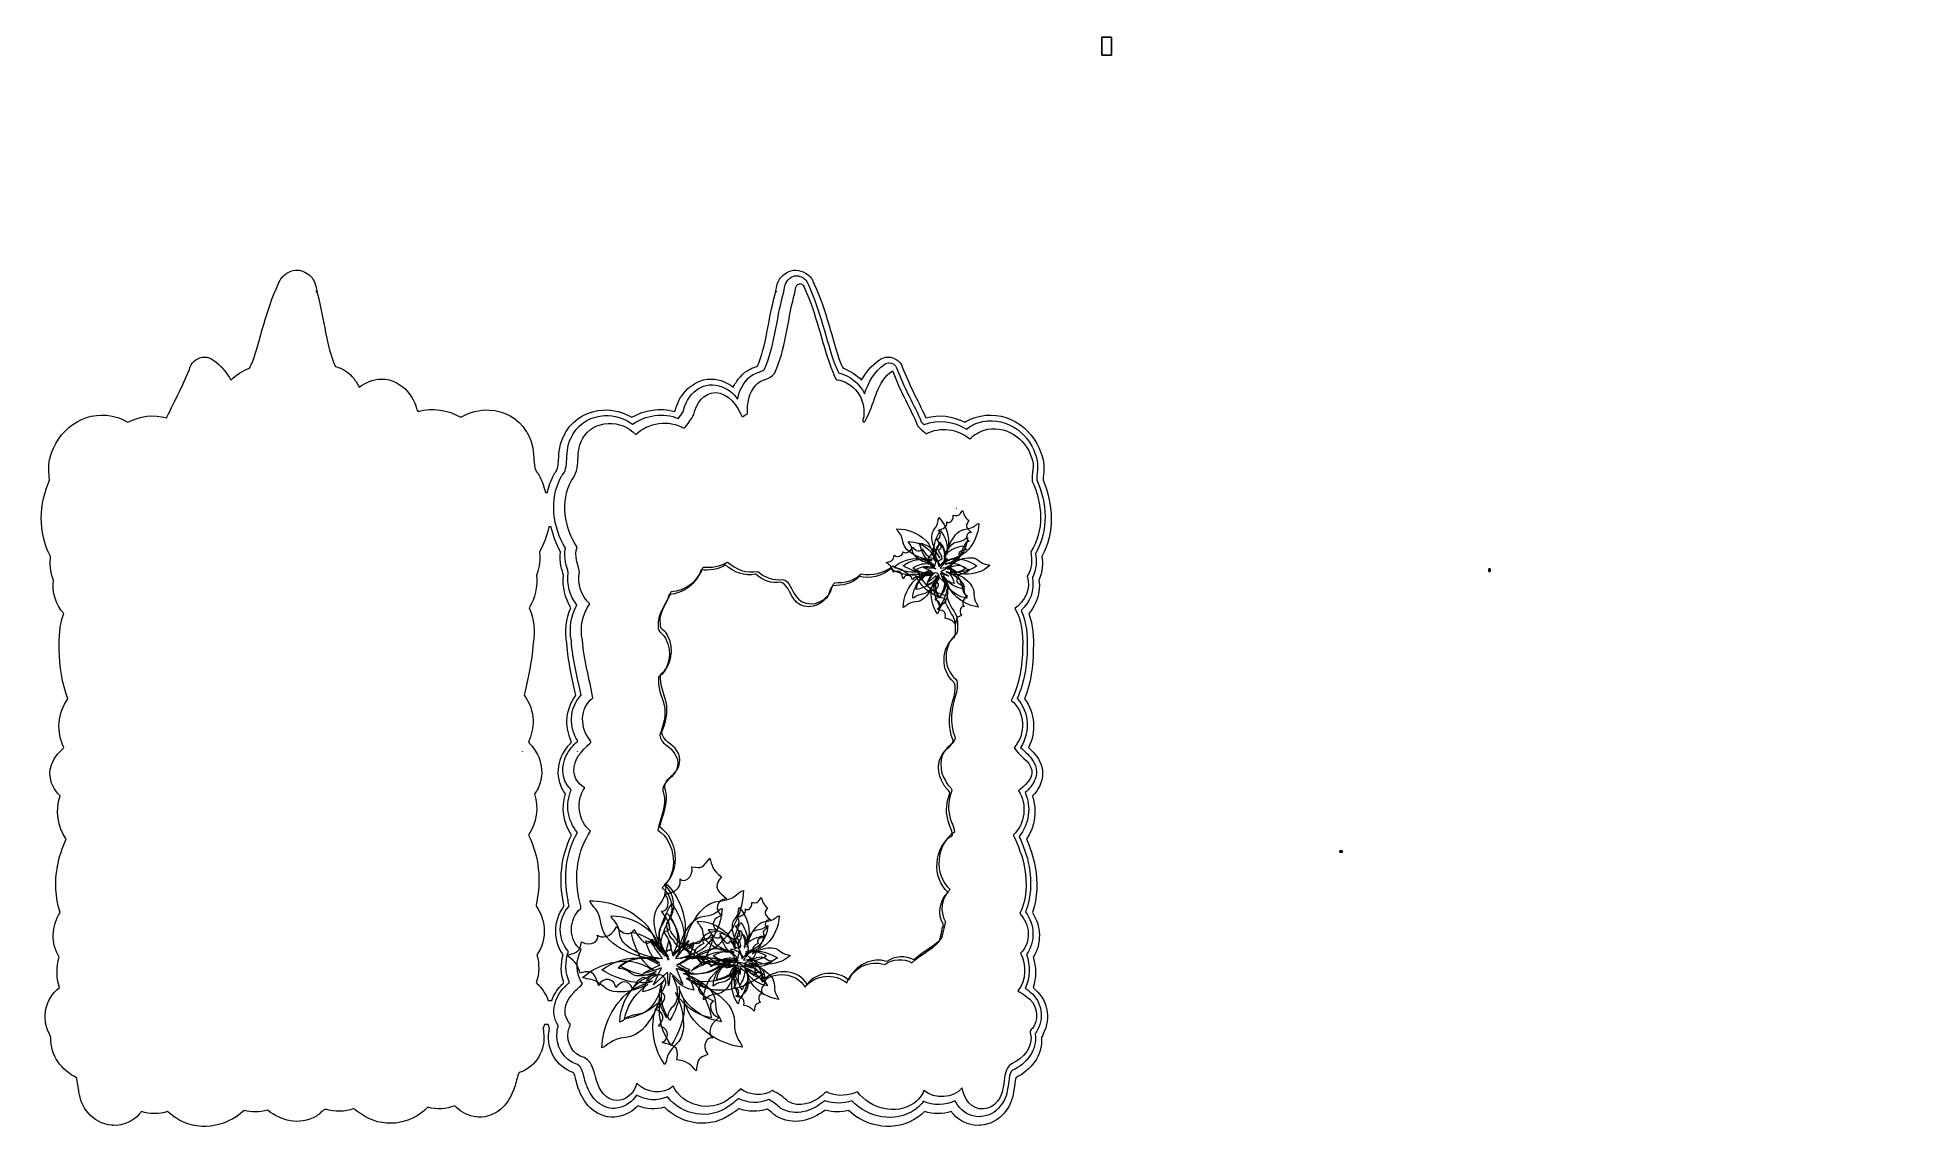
# Model space of a CAD drawing. Header units: centimetres. Extents: x -17.2 to 17.4, y -9.2 to 11.1.
import ezdxf

# ---------------------------------------------------------------- set-up
doc = ezdxf.new("R2010")
doc.units = ezdxf.units.CM
doc.header["$MEASUREMENT"] = 0
doc.header["$XCLIPFRAME"] = 0
doc.layers.add('Layer 1', color=7, linetype='Continuous')
picture_1 = doc.add_image_def('image2.jpg', size_in_pixel=(919, 1707))
picture_2 = doc.add_image_def('image3.jpg', size_in_pixel=(109, 243))
picture_3 = doc.add_image_def('image4.jpg', size_in_pixel=(243, 109))

msp = doc.modelspace()

# ---------------------------------------------------------------- linework, layer by layer
at = {"layer": 'Layer 1', "color": 254, "lineweight": 9}
for points, knots in [([(-12.37794, 6.7867), (-12.49666, 6.79073), (-12.61303, 6.72168), (-12.66536, 6.66023), (-12.66536, 6.66023), (-12.70805, 6.6101), (-12.7268, 6.56754), (-12.74053, 6.52934), (-12.74053, 6.52934), (-12.97258, 6.02725), (-13.06642, 5.51495), (-13.22518, 5.06657), (-13.22518, 5.06657), (-13.24709, 5.02661), (-13.26392, 4.99192), (-13.27382, 4.96752), (-13.27382, 4.96752), (-13.40953, 4.92393), (-13.52485, 4.84493), (-13.61873, 4.74554), (-13.61873, 4.74554), (-13.69193, 4.88237), (-13.79459, 5.01655), (-13.95126, 5.12494), (-13.95126, 5.12494), (-13.99788, 5.15714), (-14.05328, 5.1744), (-14.10997, 5.1744), (-14.10997, 5.1744), (-14.22707, 5.1744), (-14.33183, 5.1013), (-14.37221, 4.9914), (-14.37221, 4.9914), (-14.48363, 4.68975), (-14.65116, 4.38997), (-14.80379, 4.05837), (-14.80379, 4.05837), (-14.8047, 4.05578), (-14.80562, 4.05301), (-14.80644, 4.05039), (-14.80644, 4.05039), (-15.05103, 4.11587), (-15.30757, 4.08274), (-15.52898, 3.96903), (-15.52898, 3.96903), (-15.5895, 4.00506), (-15.65341, 4.03438), (-15.71913, 4.0557), (-15.71913, 4.0557), (-15.71942, 4.05578), (-15.71974, 4.05562), (-15.72, 4.0557), (-15.72, 4.0557), (-16.24997, 4.22824), (-16.7788, 3.8884), (-16.94045, 3.39772), (-16.94045, 3.39772), (-16.94045, 3.39772), (-16.94132, 3.39772), (-16.94132, 3.39772), (-16.94132, 3.39772), (-16.94473, 3.39019), (-16.94626, 3.3831), (-16.94928, 3.37561), (-16.94928, 3.37561), (-16.95103, 3.36987), (-16.95383, 3.36458), (-16.95547, 3.35881), (-16.95547, 3.35881), (-16.95547, 3.35881), (-16.9546, 3.35881), (-16.9546, 3.35881), (-16.9546, 3.35881), (-16.99946, 3.23673), (-16.99792, 3.12173), (-16.99086, 3.04043), (-16.99086, 3.04043), (-16.98427, 2.9646), (-16.97995, 2.92397), (-16.97936, 2.89362), (-16.97936, 2.89362), (-17.16513, 2.46016), (-17.20527, 1.93084), (-16.95991, 1.48037), (-16.95991, 1.48037), (-16.97294, 1.35673), (-16.97627, 1.20069), (-16.90419, 1.0426), (-16.90419, 1.0426), (-16.93994, 0.80988), (-16.85918, 0.58868), (-16.7167, 0.41999), (-16.7167, 0.41999), (-16.79662, 0.1988), (-16.80711, -0.02893), (-16.79806, -0.23357), (-16.79806, -0.23357), (-16.79806, -0.23357), (-16.79893, -0.23357), (-16.79893, -0.23357), (-16.79893, -0.23357), (-16.79893, -0.23945), (-16.79803, -0.24537), (-16.79806, -0.25126), (-16.79806, -0.25126), (-16.79983, -0.55591), (-16.74965, -0.86541), (-16.6371, -1.15864), (-16.6371, -1.15864), (-16.83262, -1.42194), (-16.8545, -1.77363), (-16.71227, -2.06425), (-16.71227, -2.06425), (-16.72324, -2.0747), (-16.72049, -2.07422), (-16.73349, -2.08636), (-16.73349, -2.08636), (-16.80885, -2.15669), (-16.92287, -2.2706), (-16.96343, -2.44896), (-16.96343, -2.44896), (-16.96488, -2.4556), (-16.96607, -2.46249), (-16.96699, -2.46928), (-16.96699, -2.46928), (-16.99383, -2.64944), (-16.91198, -2.81145), (-16.83433, -2.90617), (-16.83433, -2.90617), (-16.81642, -2.92802), (-16.80049, -2.94187), (-16.78304, -2.96012), (-16.78304, -2.96012), (-16.87233, -3.22858), (-16.83207, -3.52444), (-16.67072, -3.75961), (-16.67072, -3.75961), (-16.73702, -3.91505), (-16.80187, -4.08328), (-16.83433, -4.27521), (-16.83433, -4.27521), (-16.83459, -4.27614), (-16.83504, -4.27693), (-16.8352, -4.27786), (-16.8352, -4.27786), (-16.8352, -4.27786), (-16.83433, -4.27786), (-16.83433, -4.27786), (-16.83433, -4.27786), (-16.88181, -4.54585), (-16.87692, -4.83973), (-16.78304, -5.1198), (-16.78304, -5.1198), (-16.94327, -5.36986), (-16.95833, -5.69371), (-16.79896, -5.95024), (-16.79896, -5.95024), (-16.85161, -6.13022), (-16.85672, -6.32684), (-16.79454, -6.51183), (-16.79454, -6.51183), (-17.05573, -6.71422), (-17.141, -7.07191), (-16.98203, -7.37057), (-16.98203, -7.37057), (-16.97239, -7.39744), (-16.963, -7.42154), (-16.95196, -7.43955), (-16.95196, -7.43955), (-16.96128, -7.60529), (-16.90917, -7.7634), (-16.82726, -7.88351), (-16.82726, -7.88351), (-16.73624, -8.017), (-16.61398, -8.11555), (-16.47704, -8.18243), (-16.47704, -8.18243), (-16.47662, -8.18516), (-16.47569, -8.19017), (-16.47173, -8.20808), (-16.47173, -8.20808), (-16.46343, -8.24572), (-16.45491, -8.32145), (-16.43989, -8.40353), (-16.43989, -8.40353), (-16.43915, -8.41288), (-16.43653, -8.42167), (-16.43547, -8.43095), (-16.43547, -8.43095), (-16.43431, -8.43646), (-16.43497, -8.43767), (-16.4337, -8.44333), (-16.4337, -8.44333), (-16.41505, -8.586), (-16.35963, -8.72013), (-16.26478, -8.83334), (-16.26478, -8.83334), (-16.16335, -8.95441), (-16.0065, -9.05158), (-15.8217, -9.06505), (-15.8217, -9.06505), (-15.8217, -9.06505), (-15.8217, -9.06593), (-15.8217, -9.06593), (-15.8217, -9.06593), (-15.81987, -9.06609), (-15.81822, -9.06577), (-15.81639, -9.06593), (-15.81639, -9.06593), (-15.81396, -9.06606), (-15.81175, -9.0667), (-15.80932, -9.06681), (-15.80932, -9.06681), (-15.80932, -9.06681), (-15.80932, -9.06504), (-15.80932, -9.06504), (-15.80932, -9.06504), (-15.60829, -9.07956), (-15.42732, -8.98242), (-15.31849, -8.86075), (-15.31849, -8.86075), (-15.30309, -8.84353), (-15.29131, -8.8248), (-15.27781, -8.8068), (-15.27781, -8.8068), (-15.11929, -8.86001), (-14.94712, -8.86166), (-14.78609, -8.81034), (-14.78609, -8.81034), (-14.75328, -8.84512), (-14.71557, -8.87779), (-14.67112, -8.90762), (-14.67112, -8.90762), (-14.67112, -8.90762), (-14.67199, -8.9085), (-14.67199, -8.9085), (-14.67199, -8.9085), (-14.67053, -8.90953), (-14.66902, -8.91013), (-14.66757, -8.91115), (-14.66757, -8.91115), (-14.665, -8.91284), (-14.6631, -8.91479), (-14.6605, -8.91646), (-14.6605, -8.91646), (-14.6605, -8.91646), (-14.65963, -8.91558), (-14.65963, -8.91558), (-14.65963, -8.91558), (-14.24565, -9.20152), (-13.71531, -9.10434), (-13.37462, -8.79177), (-13.37462, -8.79177), (-13.23619, -8.82294), (-13.08937, -8.82248), (-12.94304, -8.78558), (-12.94304, -8.78558), (-12.93742, -8.78903), (-12.93781, -8.78988), (-12.93154, -8.79354), (-12.93154, -8.79354), (-12.93154, -8.79354), (-12.93067, -8.79266), (-12.93067, -8.79266), (-12.93067, -8.79266), (-12.70054, -8.96742), (-12.355, -9.08356), (-12.03567, -8.89348), (-12.03567, -8.89348), (-12.01533, -8.88118), (-11.99653, -8.86628), (-11.97995, -8.84926), (-11.97995, -8.84926), (-11.95211, -8.82089), (-11.91311, -8.79292), (-11.86763, -8.76347), (-11.86763, -8.76347), (-11.69286, -8.82286), (-11.50803, -8.81646), (-11.34054, -8.75551), (-11.34054, -8.75551), (-11.30815, -8.78175), (-11.27505, -8.80647), (-11.2406, -8.8298), (-11.2406, -8.8298), (-11.23973, -8.8304), (-11.23883, -8.83097), (-11.23795, -8.83157), (-11.23795, -8.83157), (-11.23095, -8.83629), (-11.22469, -8.84201), (-11.21761, -8.8466), (-11.21761, -8.8466), (-11.21761, -8.8466), (-11.21674, -8.84483), (-11.21674, -8.84483), (-11.21674, -8.84483), (-10.82627, -9.1391), (-10.28731, -9.0617), (-9.96799, -8.72809), (-9.96799, -8.72809), (-9.80329, -8.77971), (-9.62801, -8.76532), (-9.46919, -8.70333), (-9.46919, -8.70333), (-9.38122, -8.79971), (-9.26553, -8.87427), (-9.1172, -8.9032), (-9.1172, -8.9032), (-9.11654, -8.90333), (-9.11609, -8.90397), (-9.11543, -8.90408), (-9.11543, -8.90408), (-8.92643, -8.94146), (-8.74504, -8.87021), (-8.62636, -8.77142), (-8.62636, -8.77142), (-8.51181, -8.67607), (-8.43883, -8.55781), (-8.39288, -8.43358), (-8.39288, -8.43358), (-8.39288, -8.43358), (-8.39111, -8.43446), (-8.39111, -8.43446), (-8.39111, -8.43446), (-8.38918, -8.42979), (-8.38852, -8.42668), (-8.38669, -8.42208), (-8.38669, -8.42208), (-8.3864, -8.42122), (-8.38611, -8.42029), (-8.38582, -8.41943), (-8.38582, -8.41943), (-8.3378, -8.2982), (-8.32248, -8.1983), (-8.30357, -8.14262), (-8.30357, -8.14262), (-8.28406, -8.08514), (-8.28557, -8.09394), (-8.27615, -8.08956), (-8.27615, -8.08956), (-8.27615, -8.08953), (-8.27615, -8.08871), (-8.27615, -8.08868), (-8.27615, -8.08868), (-7.95509, -7.98084), (-7.78236, -7.65934), (-7.82511, -7.3396), (-7.82511, -7.3396), (-7.82511, -7.3396), (-7.82424, -7.3396), (-7.82424, -7.3396), (-7.82424, -7.3396), (-7.8245, -7.33328), (-7.82646, -7.33229), (-7.82689, -7.32633), (-7.82689, -7.32633), (-7.82832, -7.31688), (-7.82771, -7.30746), (-7.82954, -7.29803), (-7.82954, -7.29803), (-7.82954, -7.29803), (-7.83219, -7.29803), (-7.83219, -7.29803), (-7.83219, -7.29803), (-7.83394, -7.28493), (-7.83606, -7.27524), (-7.83838, -7.26442), (-7.83838, -7.26442), (-7.82678, -7.24198), (-7.81697, -7.21945), (-7.80831, -7.19632), (-7.80831, -7.19632), (-7.80123, -7.19637), (-7.79422, -7.19632), (-7.78709, -7.19632), (-7.78709, -7.19632), (-7.77252, -7.19632), (-7.7581, -7.19571), (-7.74375, -7.19544), (-7.74375, -7.19544), (-7.73503, -7.21884), (-7.72541, -7.24173), (-7.71368, -7.26442), (-7.71368, -7.26442), (-7.71601, -7.27523), (-7.71811, -7.28493), (-7.71987, -7.29803), (-7.71987, -7.29803), (-7.71987, -7.29803), (-7.72252, -7.29803), (-7.72252, -7.29803), (-7.72252, -7.29803), (-7.72435, -7.30746), (-7.72374, -7.31688), (-7.72517, -7.32633), (-7.72517, -7.32633), (-7.72559, -7.33228), (-7.72758, -7.33328), (-7.72782, -7.3396), (-7.72782, -7.3396), (-7.72782, -7.3396), (-7.72695, -7.3396), (-7.72695, -7.3396), (-7.72695, -7.3396), (-7.7697, -7.65933), (-7.59698, -7.98083), (-7.27591, -8.08868), (-7.27591, -8.08868), (-7.27591, -8.08871), (-7.27591, -8.08954), (-7.27591, -8.08956), (-7.27591, -8.08956), (-7.2665, -8.09394), (-7.26801, -8.08514), (-7.24849, -8.14262), (-7.24849, -8.14262), (-7.22959, -8.1983), (-7.21426, -8.29821), (-7.16624, -8.41943), (-7.16624, -8.41943), (-7.16595, -8.42029), (-7.16566, -8.42122), (-7.16537, -8.42208), (-7.16537, -8.42208), (-7.16352, -8.42668), (-7.16288, -8.42979), (-7.16095, -8.43446), (-7.16095, -8.43446), (-7.16095, -8.43446), (-7.15918, -8.43358), (-7.15918, -8.43358), (-7.15918, -8.43358), (-7.11323, -8.5578), (-7.04026, -8.67607), (-6.9257, -8.77142), (-6.9257, -8.77142), (-6.80702, -8.8702), (-6.62563, -8.94145), (-6.43663, -8.90408), (-6.43663, -8.90408), (-6.43597, -8.90397), (-6.43552, -8.90332), (-6.43486, -8.9032), (-6.43486, -8.9032), (-6.28653, -8.87427), (-6.17085, -8.7997), (-6.08287, -8.70333), (-6.08287, -8.70333), (-5.92406, -8.76532), (-5.74878, -8.77972), (-5.58407, -8.72809), (-5.58407, -8.72809), (-5.26475, -9.0617), (-4.72579, -9.1391), (-4.33532, -8.84483), (-4.33532, -8.84483), (-4.33532, -8.84483), (-4.33445, -8.8466), (-4.33445, -8.8466), (-4.33445, -8.8466), (-4.32736, -8.842), (-4.32111, -8.83629), (-4.31411, -8.83157), (-4.31411, -8.83157), (-4.31324, -8.83097), (-4.31234, -8.8304), (-4.31146, -8.8298), (-4.31146, -8.8298), (-4.27702, -8.80647), (-4.24391, -8.78175), (-4.21152, -8.75551), (-4.21152, -8.75551), (-4.04403, -8.81646), (-3.85919, -8.82286), (-3.68443, -8.76347), (-3.68443, -8.76347), (-3.63895, -8.79292), (-3.59995, -8.82088), (-3.57211, -8.84926), (-3.57211, -8.84926), (-3.55555, -8.86627), (-3.53676, -8.88117), (-3.51643, -8.89345), (-3.51643, -8.89345), (-3.1971, -9.08353), (-2.85157, -8.96739), (-2.62143, -8.79263), (-2.62143, -8.79263), (-2.62143, -8.79263), (-2.62056, -8.79351), (-2.62056, -8.79351), (-2.62056, -8.79351), (-2.61429, -8.78985), (-2.61468, -8.789), (-2.60906, -8.78555), (-2.60906, -8.78555), (-2.46273, -8.82245), (-2.31591, -8.82291), (-2.17748, -8.79174), (-2.17748, -8.79174), (-1.83679, -9.10431), (-1.30645, -9.20149), (-0.89247, -8.91555), (-0.89247, -8.91555), (-0.89247, -8.91555), (-0.8916, -8.91643), (-0.8916, -8.91643), (-0.8916, -8.91643), (-0.88898, -8.91476), (-0.88709, -8.91282), (-0.88453, -8.91112), (-0.88453, -8.91112), (-0.88307, -8.9101), (-0.88156, -8.9095), (-0.88011, -8.90847), (-0.88011, -8.90847), (-0.88011, -8.90847), (-0.88098, -8.90759), (-0.88098, -8.90759), (-0.88098, -8.90759), (-0.83653, -8.87775), (-0.79882, -8.84508), (-0.76601, -8.81031), (-0.76601, -8.81031), (-0.60499, -8.86163), (-0.43281, -8.85998), (-0.27429, -8.80677), (-0.27429, -8.80677), (-0.26079, -8.82476), (-0.24901, -8.8435), (-0.23361, -8.86072), (-0.23361, -8.86072), (-0.12478, -8.9824), (0.05619, -9.07953), (0.25722, -9.06501), (0.25722, -9.06501), (0.25722, -9.06501), (0.25722, -9.06678), (0.25722, -9.06678), (0.25722, -9.06678), (0.25965, -9.06667), (0.26187, -9.06605), (0.26429, -9.0659), (0.26429, -9.0659), (0.26612, -9.06574), (0.26777, -9.06606), (0.2696, -9.0659), (0.2696, -9.0659), (0.2696, -9.0659), (0.2696, -9.06502), (0.2696, -9.06502), (0.2696, -9.06502), (0.4544, -9.05155), (0.61125, -8.95439), (0.71268, -8.83331), (0.71268, -8.83331), (0.80753, -8.72009), (0.86295, -8.58596), (0.8816, -8.4433), (0.8816, -8.4433), (0.88287, -8.43764), (0.88221, -8.43643), (0.88337, -8.43092), (0.88337, -8.43092), (0.88443, -8.42164), (0.88706, -8.41285), (0.88779, -8.4035), (0.88779, -8.4035), (0.90281, -8.32142), (0.91133, -8.24569), (0.91963, -8.20805), (0.91963, -8.20805), (0.92357, -8.19015), (0.92451, -8.18513), (0.92493, -8.1824), (0.92493, -8.1824), (1.06187, -8.11552), (1.18412, -8.01696), (1.27515, -7.88348), (1.27515, -7.88348), (1.35706, -7.76336), (1.40917, -7.60526), (1.39985, -7.43952), (1.39985, -7.43952), (1.41089, -7.4215), (1.42027, -7.39741), (1.42992, -7.37054), (1.42992, -7.37054), (1.58889, -7.07188), (1.50362, -6.71419), (1.24243, -6.5118), (1.24243, -6.5118), (1.30461, -6.32681), (1.29951, -6.13019), (1.24685, -5.95021), (1.24685, -5.95021), (1.40622, -5.69368), (1.39116, -5.36983), (1.23093, -5.11977), (1.23093, -5.11977), (1.32481, -4.83971), (1.32971, -4.54582), (1.28222, -4.27783), (1.28222, -4.27783), (1.28222, -4.27783), (1.28309, -4.27783), (1.28309, -4.27783), (1.28309, -4.27783), (1.28283, -4.2769), (1.28235, -4.27611), (1.28222, -4.27518), (1.28222, -4.27518), (1.24976, -4.08326), (1.1849, -3.91502), (1.11861, -3.75958), (1.11861, -3.75958), (1.27996, -3.52442), (1.32022, -3.22855), (1.23093, -2.96009), (1.23093, -2.96009), (1.24838, -2.94184), (1.26432, -2.92799), (1.28222, -2.90614), (1.28222, -2.90614), (1.35986, -2.81142), (1.44172, -2.64941), (1.41488, -2.46925), (1.41488, -2.46925), (1.41398, -2.46249), (1.41279, -2.4556), (1.41139, -2.44892), (1.41139, -2.44892), (1.37083, -2.27056), (1.25681, -2.15666), (1.18145, -2.08632), (1.18145, -2.08632), (1.16845, -2.07418), (1.1712, -2.07466), (1.16022, -2.06421), (1.16022, -2.06421), (1.30245, -1.77358), (1.28057, -1.42189), (1.08505, -1.1586), (1.08505, -1.1586), (1.1976, -0.86537), (1.24779, -0.55586), (1.24601, -0.25122), (1.24601, -0.25122), (1.24598, -0.24533), (1.24696, -0.23941), (1.24688, -0.23353), (1.24688, -0.23353), (1.24688, -0.23353), (1.24601, -0.23353), (1.24601, -0.23353), (1.24601, -0.23353), (1.25506, -0.02888), (1.24458, 0.19884), (1.16465, 0.42003), (1.16465, 0.42003), (1.30713, 0.58872), (1.38788, 0.80992), (1.35214, 1.04264), (1.35214, 1.04264), (1.42422, 1.20073), (1.42089, 1.35677), (1.40786, 1.48041), (1.40786, 1.48041), (1.65322, 1.93088), (1.61309, 2.4602), (1.42732, 2.89366), (1.42732, 2.89366), (1.4279, 2.92401), (1.43223, 2.96464), (1.43882, 3.04047), (1.43882, 3.04047), (1.44588, 3.12176), (1.44742, 3.23676), (1.40256, 3.35885), (1.40256, 3.35885), (1.40256, 3.35885), (1.40343, 3.35885), (1.40343, 3.35885), (1.40343, 3.35885), (1.40179, 3.36462), (1.39898, 3.36992), (1.39724, 3.37565), (1.39724, 3.37565), (1.39422, 3.38314), (1.39269, 3.39023), (1.38928, 3.39776), (1.38928, 3.39776), (1.38928, 3.39776), (1.38841, 3.39776), (1.38841, 3.39776), (1.38841, 3.39776), (1.22675, 3.88844), (0.69793, 4.22828), (0.16796, 4.05574), (0.16796, 4.05574), (0.16767, 4.05566), (0.16735, 4.05582), (0.16709, 4.05574), (0.16709, 4.05574), (0.10137, 4.03442), (0.03746, 4.0051), (-0.02305, 3.96907), (-0.02305, 3.96907), (-0.24446, 4.08278), (-0.50101, 4.11591), (-0.7456, 4.05043), (-0.7456, 4.05043), (-0.74645, 4.05301), (-0.74737, 4.05578), (-0.74826, 4.05837), (-0.74826, 4.05837), (-0.90089, 4.38997), (-1.06842, 4.68975), (-1.17984, 4.9914), (-1.17984, 4.9914), (-1.22025, 5.1013), (-1.325, 5.1744), (-1.4421, 5.1744), (-1.4421, 5.1744), (-1.49879, 5.1744), (-1.55419, 5.15714), (-1.60082, 5.12494), (-1.60082, 5.12494), (-1.75749, 5.01655), (-1.86015, 4.88237), (-1.93335, 4.74554), (-1.93335, 4.74554), (-2.02723, 4.84493), (-2.14255, 4.92394), (-2.27826, 4.96752), (-2.27826, 4.96752), (-2.28817, 4.99192), (-2.30499, 5.02661), (-2.3269, 5.06657), (-2.3269, 5.06657), (-2.48565, 5.51496), (-2.57949, 6.02726), (-2.81154, 6.52934), (-2.81154, 6.52934), (-2.82527, 6.56753), (-2.84402, 6.6101), (-2.88671, 6.66023), (-2.88671, 6.66023), (-2.94253, 6.72578), (-3.07136, 6.80001), (-3.19801, 6.78493), (-3.19801, 6.78493), (-3.21328, 6.78295), (-3.22842, 6.77967), (-3.24312, 6.77521), (-3.24312, 6.77521), (-3.32672, 6.75091), (-3.41126, 6.68514), (-3.4536, 6.61867), (-3.4536, 6.61867), (-3.49594, 6.55221), (-3.5067, 6.49623), (-3.51374, 6.45683), (-3.51374, 6.45683), (-3.52782, 6.37802), (-3.54309, 6.34922), (-3.51374, 6.40465), (-3.51374, 6.40465), (-3.52363, 6.38583), (-3.53141, 6.36591), (-3.53676, 6.34538), (-3.53676, 6.34538), (-3.66768, 5.85112), (-3.70041, 5.38136), (-3.86221, 5.00819), (-3.86221, 5.00819), (-3.86873, 5.00532), (-3.87422, 5.00278), (-3.89759, 4.99404), (-3.89759, 4.99404), (-3.95707, 4.97178), (-4.07945, 4.93067), (-4.17882, 4.81097), (-4.17882, 4.81097), (-4.17882, 4.81097), (-4.18059, 4.81274), (-4.18059, 4.81274), (-4.18059, 4.81274), (-4.18664, 4.80607), (-4.19163, 4.79918), (-4.19739, 4.7924), (-4.19739, 4.7924), (-4.19779, 4.79185), (-4.19787, 4.79119), (-4.19826, 4.79063), (-4.19826, 4.79063), (-4.24459, 4.7359), (-4.28045, 4.67812), (-4.30969, 4.61817), (-4.30969, 4.61817), (-4.41743, 4.69987), (-4.55519, 4.76202), (-4.71209, 4.76763), (-4.71209, 4.76763), (-4.71351, 4.76765), (-4.71504, 4.76768), (-4.71651, 4.76768), (-4.71651, 4.76768), (-4.71798, 4.76768), (-4.71951, 4.76765), (-4.72095, 4.76765), (-4.72095, 4.76765), (-4.91942, 4.76817), (-5.08886, 4.6674), (-5.19763, 4.54567), (-5.19763, 4.54567), (-5.2898, 4.44251), (-5.34847, 4.32361), (-5.37981, 4.19811), (-5.37981, 4.19811), (-5.38902, 4.18396), (-5.39249, 4.18011), (-5.40103, 4.16716), (-5.40103, 4.16716), (-5.67042, 4.24208), (-5.95559, 4.19791), (-6.19255, 4.05926), (-6.19255, 4.05926), (-6.35426, 4.15804), (-6.54156, 4.20334), (-6.72495, 4.19369), (-6.72495, 4.19369), (-6.98472, 4.18001), (-7.25601, 4.05251), (-7.40593, 3.79748), (-7.40593, 3.79748), (-7.40593, 3.79748), (-7.4068, 3.79836), (-7.4068, 3.79836), (-7.4068, 3.79836), (-7.40918, 3.79486), (-7.40981, 3.79125), (-7.4121, 3.78775), (-7.4121, 3.78775), (-7.41507, 3.78251), (-7.41896, 3.77806), (-7.42183, 3.77272), (-7.42183, 3.77272), (-7.42183, 3.77272), (-7.42096, 3.77184), (-7.42096, 3.77184), (-7.42096, 3.77184), (-7.53879, 3.58146), (-7.53993, 3.38984), (-7.54831, 3.26332), (-7.54831, 3.26332), (-7.55708, 3.13089), (-7.56952, 3.07982), (-7.59783, 3.04841), (-7.59783, 3.04841), (-7.61265, 3.03171), (-7.62548, 3.01329), (-7.63588, 2.99358), (-7.63588, 2.99358), (-7.69401, 2.88607), (-7.73445, 2.77426), (-7.75969, 2.66105), (-7.75969, 2.66105), (-7.77051, 2.66188), (-7.78143, 2.66309), (-7.79241, 2.6637), (-7.79241, 2.6637), (-7.81769, 2.77604), (-7.85852, 2.88687), (-7.91622, 2.99358), (-7.91622, 2.99358), (-7.92662, 3.01329), (-7.93945, 3.03171), (-7.95425, 3.04839), (-7.95425, 3.04839), (-7.98256, 3.0798), (-7.99501, 3.13087), (-8.00378, 3.2633), (-8.00378, 3.2633), (-8.01216, 3.38982), (-8.0133, 3.58144), (-8.13113, 3.77182), (-8.13113, 3.77182), (-8.13113, 3.77182), (-8.13026, 3.7727), (-8.13026, 3.7727), (-8.13026, 3.7727), (-8.13313, 3.77804), (-8.13701, 3.7825), (-8.13999, 3.78773), (-8.13999, 3.78773), (-8.14229, 3.79123), (-8.14291, 3.79484), (-8.14529, 3.79834), (-8.14529, 3.79834), (-8.14529, 3.79834), (-8.14616, 3.79746), (-8.14616, 3.79746), (-8.14616, 3.79746), (-8.29608, 4.05249), (-8.56737, 4.17999), (-8.82714, 4.19367), (-8.82714, 4.19367), (-9.01053, 4.20333), (-9.19783, 4.15803), (-9.35954, 4.05924), (-9.35954, 4.05924), (-9.5965, 4.19789), (-9.88167, 4.24205), (-10.15106, 4.16714), (-10.15106, 4.16714), (-10.1596, 4.18009), (-10.16308, 4.18395), (-10.17228, 4.19809), (-10.17228, 4.19809), (-10.20363, 4.3236), (-10.2623, 4.4425), (-10.35446, 4.54565), (-10.35446, 4.54565), (-10.46323, 4.66739), (-10.63267, 4.76815), (-10.83114, 4.76763), (-10.83114, 4.76763), (-10.83258, 4.76765), (-10.83411, 4.76768), (-10.83558, 4.76768), (-10.83558, 4.76768), (-10.83705, 4.76768), (-10.83858, 4.76765), (-10.84002, 4.76765), (-10.84002, 4.76765), (-10.99691, 4.76203), (-11.13468, 4.69989), (-11.24241, 4.61819), (-11.24241, 4.61819), (-11.27165, 4.67813), (-11.30752, 4.73591), (-11.35384, 4.79065), (-11.35384, 4.79065), (-11.35424, 4.79121), (-11.35432, 4.79187), (-11.35471, 4.79242), (-11.35471, 4.79242), (-11.36048, 4.7992), (-11.36546, 4.80609), (-11.37151, 4.81276), (-11.37151, 4.81276), (-11.37151, 4.81276), (-11.37328, 4.81099), (-11.37328, 4.81099), (-11.37328, 4.81099), (-11.47266, 4.93069), (-11.59504, 4.9718), (-11.65452, 4.99406), (-11.65452, 4.99406), (-11.67788, 5.0028), (-11.68338, 5.00534), (-11.68989, 5.00821), (-11.68989, 5.00821), (-11.8517, 5.38139), (-11.88443, 5.85114), (-12.01534, 6.3454), (-12.01534, 6.3454), (-12.02068, 6.36594), (-12.02843, 6.38586), (-12.03832, 6.40465), (-12.03832, 6.40465), (-12.00896, 6.34922), (-12.02424, 6.37802), (-12.03832, 6.45683), (-12.03832, 6.45683), (-12.04536, 6.49623), (-12.05612, 6.55221), (-12.09846, 6.61867), (-12.09846, 6.61867), (-12.1408, 6.68513), (-12.22535, 6.7509), (-12.30894, 6.77521), (-12.30894, 6.77521), (-12.32367, 6.77967), (-12.33882, 6.78295), (-12.35406, 6.78493), (-12.35406, 6.78493), (-12.36197, 6.78587), (-12.37002, 6.78643), (-12.37794, 6.7867)], [0, 0, 0, 0, 0.00401606, 0.00401606, 0.00401606, 0.00401606, 0.00803213, 0.00803213, 0.00803213, 0.00803213, 0.01204819, 0.01204819, 0.01204819, 0.01204819, 0.01606426, 0.01606426, 0.01606426, 0.01606426, 0.02008032, 0.02008032, 0.02008032, 0.02008032, 0.02409639, 0.02409639, 0.02409639, 0.02409639, 0.02811245, 0.02811245, 0.02811245, 0.02811245, 0.03212851, 0.03212851, 0.03212851, 0.03212851, 0.03614458, 0.03614458, 0.03614458, 0.03614458, 0.04016064, 0.04016064, 0.04016064, 0.04016064, 0.04417671, 0.04417671, 0.04417671, 0.04417671, 0.04819277, 0.04819277, 0.04819277, 0.04819277, 0.05220884, 0.05220884, 0.05220884, 0.05220884, 0.0562249, 0.0562249, 0.0562249, 0.0562249, 0.06024096, 0.06024096, 0.06024096, 0.06024096, 0.06425703, 0.06425703, 0.06425703, 0.06425703, 0.06827309, 0.06827309, 0.06827309, 0.06827309, 0.07228916, 0.07228916, 0.07228916, 0.07228916, 0.07630522, 0.07630522, 0.07630522, 0.07630522, 0.08032129, 0.08032129, 0.08032129, 0.08032129, 0.08433735, 0.08433735, 0.08433735, 0.08433735, 0.08835341, 0.08835341, 0.08835341, 0.08835341, 0.09236948, 0.09236948, 0.09236948, 0.09236948, 0.09638554, 0.09638554, 0.09638554, 0.09638554, 0.10040161, 0.10040161, 0.10040161, 0.10040161, 0.10441767, 0.10441767, 0.10441767, 0.10441767, 0.10843373, 0.10843373, 0.10843373, 0.10843373, 0.1124498, 0.1124498, 0.1124498, 0.1124498, 0.11646586, 0.11646586, 0.11646586, 0.11646586, 0.12048193, 0.12048193, 0.12048193, 0.12048193, 0.12449799, 0.12449799, 0.12449799, 0.12449799, 0.12851406, 0.12851406, 0.12851406, 0.12851406, 0.13253012, 0.13253012, 0.13253012, 0.13253012, 0.13654618, 0.13654618, 0.13654618, 0.13654618, 0.14056225, 0.14056225, 0.14056225, 0.14056225, 0.14457831, 0.14457831, 0.14457831, 0.14457831, 0.14859438, 0.14859438, 0.14859438, 0.14859438, 0.15261044, 0.15261044, 0.15261044, 0.15261044, 0.15662651, 0.15662651, 0.15662651, 0.15662651, 0.16064257, 0.16064257, 0.16064257, 0.16064257, 0.16465863, 0.16465863, 0.16465863, 0.16465863, 0.1686747, 0.1686747, 0.1686747, 0.1686747, 0.17269076, 0.17269076, 0.17269076, 0.17269076, 0.17670683, 0.17670683, 0.17670683, 0.17670683, 0.18072289, 0.18072289, 0.18072289, 0.18072289, 0.18473896, 0.18473896, 0.18473896, 0.18473896, 0.18875502, 0.18875502, 0.18875502, 0.18875502, 0.19277108, 0.19277108, 0.19277108, 0.19277108, 0.19678715, 0.19678715, 0.19678715, 0.19678715, 0.20080321, 0.20080321, 0.20080321, 0.20080321, 0.20481928, 0.20481928, 0.20481928, 0.20481928, 0.20883534, 0.20883534, 0.20883534, 0.20883534, 0.21285141, 0.21285141, 0.21285141, 0.21285141, 0.21686747, 0.21686747, 0.21686747, 0.21686747, 0.22088353, 0.22088353, 0.22088353, 0.22088353, 0.2248996, 0.2248996, 0.2248996, 0.2248996, 0.22891566, 0.22891566, 0.22891566, 0.22891566, 0.23293173, 0.23293173, 0.23293173, 0.23293173, 0.23694779, 0.23694779, 0.23694779, 0.23694779, 0.24096386, 0.24096386, 0.24096386, 0.24096386, 0.24497992, 0.24497992, 0.24497992, 0.24497992, 0.24899598, 0.24899598, 0.24899598, 0.24899598, 0.25301205, 0.25301205, 0.25301205, 0.25301205, 0.25702811, 0.25702811, 0.25702811, 0.25702811, 0.26104418, 0.26104418, 0.26104418, 0.26104418, 0.26506024, 0.26506024, 0.26506024, 0.26506024, 0.26907631, 0.26907631, 0.26907631, 0.26907631, 0.27309237, 0.27309237, 0.27309237, 0.27309237, 0.27710843, 0.27710843, 0.27710843, 0.27710843, 0.2811245, 0.2811245, 0.2811245, 0.2811245, 0.28514056, 0.28514056, 0.28514056, 0.28514056, 0.28915663, 0.28915663, 0.28915663, 0.28915663, 0.29317269, 0.29317269, 0.29317269, 0.29317269, 0.29718876, 0.29718876, 0.29718876, 0.29718876, 0.30120482, 0.30120482, 0.30120482, 0.30120482, 0.30522088, 0.30522088, 0.30522088, 0.30522088, 0.30923695, 0.30923695, 0.30923695, 0.30923695, 0.31325301, 0.31325301, 0.31325301, 0.31325301, 0.31726908, 0.31726908, 0.31726908, 0.31726908, 0.32128514, 0.32128514, 0.32128514, 0.32128514, 0.3253012, 0.3253012, 0.3253012, 0.3253012, 0.32931727, 0.32931727, 0.32931727, 0.32931727, 0.33333333, 0.33333333, 0.33333333, 0.33333333, 0.3373494, 0.3373494, 0.3373494, 0.3373494, 0.34136546, 0.34136546, 0.34136546, 0.34136546, 0.34538153, 0.34538153, 0.34538153, 0.34538153, 0.34939759, 0.34939759, 0.34939759, 0.34939759, 0.35341365, 0.35341365, 0.35341365, 0.35341365, 0.35742972, 0.35742972, 0.35742972, 0.35742972, 0.36144578, 0.36144578, 0.36144578, 0.36144578, 0.36546185, 0.36546185, 0.36546185, 0.36546185, 0.36947791, 0.36947791, 0.36947791, 0.36947791, 0.37349398, 0.37349398, 0.37349398, 0.37349398, 0.37751004, 0.37751004, 0.37751004, 0.37751004, 0.3815261, 0.3815261, 0.3815261, 0.3815261, 0.38554217, 0.38554217, 0.38554217, 0.38554217, 0.38955823, 0.38955823, 0.38955823, 0.38955823, 0.3935743, 0.3935743, 0.3935743, 0.3935743, 0.39759036, 0.39759036, 0.39759036, 0.39759036, 0.40160643, 0.40160643, 0.40160643, 0.40160643, 0.40562249, 0.40562249, 0.40562249, 0.40562249, 0.40963855, 0.40963855, 0.40963855, 0.40963855, 0.41365462, 0.41365462, 0.41365462, 0.41365462, 0.41767068, 0.41767068, 0.41767068, 0.41767068, 0.42168675, 0.42168675, 0.42168675, 0.42168675, 0.42570281, 0.42570281, 0.42570281, 0.42570281, 0.42971888, 0.42971888, 0.42971888, 0.42971888, 0.43373494, 0.43373494, 0.43373494, 0.43373494, 0.437751, 0.437751, 0.437751, 0.437751, 0.44176707, 0.44176707, 0.44176707, 0.44176707, 0.44578313, 0.44578313, 0.44578313, 0.44578313, 0.4497992, 0.4497992, 0.4497992, 0.4497992, 0.45381526, 0.45381526, 0.45381526, 0.45381526, 0.45783133, 0.45783133, 0.45783133, 0.45783133, 0.46184739, 0.46184739, 0.46184739, 0.46184739, 0.46586345, 0.46586345, 0.46586345, 0.46586345, 0.46987952, 0.46987952, 0.46987952, 0.46987952, 0.47389558, 0.47389558, 0.47389558, 0.47389558, 0.47791165, 0.47791165, 0.47791165, 0.47791165, 0.48192771, 0.48192771, 0.48192771, 0.48192771, 0.48594378, 0.48594378, 0.48594378, 0.48594378, 0.48995984, 0.48995984, 0.48995984, 0.48995984, 0.4939759, 0.4939759, 0.4939759, 0.4939759, 0.49799197, 0.49799197, 0.49799197, 0.49799197, 0.50200803, 0.50200803, 0.50200803, 0.50200803, 0.5060241, 0.5060241, 0.5060241, 0.5060241, 0.51004016, 0.51004016, 0.51004016, 0.51004016, 0.51405622, 0.51405622, 0.51405622, 0.51405622, 0.51807229, 0.51807229, 0.51807229, 0.51807229, 0.52208835, 0.52208835, 0.52208835, 0.52208835, 0.52610442, 0.52610442, 0.52610442, 0.52610442, 0.53012048, 0.53012048, 0.53012048, 0.53012048, 0.53413655, 0.53413655, 0.53413655, 0.53413655, 0.53815261, 0.53815261, 0.53815261, 0.53815261, 0.54216867, 0.54216867, 0.54216867, 0.54216867, 0.54618474, 0.54618474, 0.54618474, 0.54618474, 0.5502008, 0.5502008, 0.5502008, 0.5502008, 0.55421687, 0.55421687, 0.55421687, 0.55421687, 0.55823293, 0.55823293, 0.55823293, 0.55823293, 0.562249, 0.562249, 0.562249, 0.562249, 0.56626506, 0.56626506, 0.56626506, 0.56626506, 0.57028112, 0.57028112, 0.57028112, 0.57028112, 0.57429719, 0.57429719, 0.57429719, 0.57429719, 0.57831325, 0.57831325, 0.57831325, 0.57831325, 0.58232932, 0.58232932, 0.58232932, 0.58232932, 0.58634538, 0.58634538, 0.58634538, 0.58634538, 0.59036145, 0.59036145, 0.59036145, 0.59036145, 0.59437751, 0.59437751, 0.59437751, 0.59437751, 0.59839357, 0.59839357, 0.59839357, 0.59839357, 0.60240964, 0.60240964, 0.60240964, 0.60240964, 0.6064257, 0.6064257, 0.6064257, 0.6064257, 0.61044177, 0.61044177, 0.61044177, 0.61044177, 0.61445783, 0.61445783, 0.61445783, 0.61445783, 0.6184739, 0.6184739, 0.6184739, 0.6184739, 0.62248996, 0.62248996, 0.62248996, 0.62248996, 0.62650602, 0.62650602, 0.62650602, 0.62650602, 0.63052209, 0.63052209, 0.63052209, 0.63052209, 0.63453815, 0.63453815, 0.63453815, 0.63453815, 0.63855422, 0.63855422, 0.63855422, 0.63855422, 0.64257028, 0.64257028, 0.64257028, 0.64257028, 0.64658635, 0.64658635, 0.64658635, 0.64658635, 0.65060241, 0.65060241, 0.65060241, 0.65060241, 0.65461847, 0.65461847, 0.65461847, 0.65461847, 0.65863454, 0.65863454, 0.65863454, 0.65863454, 0.6626506, 0.6626506, 0.6626506, 0.6626506, 0.66666667, 0.66666667, 0.66666667, 0.66666667, 0.67068273, 0.67068273, 0.67068273, 0.67068273, 0.6746988, 0.6746988, 0.6746988, 0.6746988, 0.67871486, 0.67871486, 0.67871486, 0.67871486, 0.68273092, 0.68273092, 0.68273092, 0.68273092, 0.68674699, 0.68674699, 0.68674699, 0.68674699, 0.69076305, 0.69076305, 0.69076305, 0.69076305, 0.69477912, 0.69477912, 0.69477912, 0.69477912, 0.69879518, 0.69879518, 0.69879518, 0.69879518, 0.70281124, 0.70281124, 0.70281124, 0.70281124, 0.70682731, 0.70682731, 0.70682731, 0.70682731, 0.71084337, 0.71084337, 0.71084337, 0.71084337, 0.71485944, 0.71485944, 0.71485944, 0.71485944, 0.7188755, 0.7188755, 0.7188755, 0.7188755, 0.72289157, 0.72289157, 0.72289157, 0.72289157, 0.72690763, 0.72690763, 0.72690763, 0.72690763, 0.73092369, 0.73092369, 0.73092369, 0.73092369, 0.73493976, 0.73493976, 0.73493976, 0.73493976, 0.73895582, 0.73895582, 0.73895582, 0.73895582, 0.74297189, 0.74297189, 0.74297189, 0.74297189, 0.74698795, 0.74698795, 0.74698795, 0.74698795, 0.75100402, 0.75100402, 0.75100402, 0.75100402, 0.75502008, 0.75502008, 0.75502008, 0.75502008, 0.75903614, 0.75903614, 0.75903614, 0.75903614, 0.76305221, 0.76305221, 0.76305221, 0.76305221, 0.76706827, 0.76706827, 0.76706827, 0.76706827, 0.77108434, 0.77108434, 0.77108434, 0.77108434, 0.7751004, 0.7751004, 0.7751004, 0.7751004, 0.77911647, 0.77911647, 0.77911647, 0.77911647, 0.78313253, 0.78313253, 0.78313253, 0.78313253, 0.78714859, 0.78714859, 0.78714859, 0.78714859, 0.79116466, 0.79116466, 0.79116466, 0.79116466, 0.79518072, 0.79518072, 0.79518072, 0.79518072, 0.79919679, 0.79919679, 0.79919679, 0.79919679, 0.80321285, 0.80321285, 0.80321285, 0.80321285, 0.80722892, 0.80722892, 0.80722892, 0.80722892, 0.81124498, 0.81124498, 0.81124498, 0.81124498, 0.81526104, 0.81526104, 0.81526104, 0.81526104, 0.81927711, 0.81927711, 0.81927711, 0.81927711, 0.82329317, 0.82329317, 0.82329317, 0.82329317, 0.82730924, 0.82730924, 0.82730924, 0.82730924, 0.8313253, 0.8313253, 0.8313253, 0.8313253, 0.83534137, 0.83534137, 0.83534137, 0.83534137, 0.83935743, 0.83935743, 0.83935743, 0.83935743, 0.84337349, 0.84337349, 0.84337349, 0.84337349, 0.84738956, 0.84738956, 0.84738956, 0.84738956, 0.85140562, 0.85140562, 0.85140562, 0.85140562, 0.85542169, 0.85542169, 0.85542169, 0.85542169, 0.85943775, 0.85943775, 0.85943775, 0.85943775, 0.86345382, 0.86345382, 0.86345382, 0.86345382, 0.86746988, 0.86746988, 0.86746988, 0.86746988, 0.87148594, 0.87148594, 0.87148594, 0.87148594, 0.87550201, 0.87550201, 0.87550201, 0.87550201, 0.87951807, 0.87951807, 0.87951807, 0.87951807, 0.88353414, 0.88353414, 0.88353414, 0.88353414, 0.8875502, 0.8875502, 0.8875502, 0.8875502, 0.89156627, 0.89156627, 0.89156627, 0.89156627, 0.89558233, 0.89558233, 0.89558233, 0.89558233, 0.89959839, 0.89959839, 0.89959839, 0.89959839, 0.90361446, 0.90361446, 0.90361446, 0.90361446, 0.90763052, 0.90763052, 0.90763052, 0.90763052, 0.91164659, 0.91164659, 0.91164659, 0.91164659, 0.91566265, 0.91566265, 0.91566265, 0.91566265, 0.91967871, 0.91967871, 0.91967871, 0.91967871, 0.92369478, 0.92369478, 0.92369478, 0.92369478, 0.92771084, 0.92771084, 0.92771084, 0.92771084, 0.93172691, 0.93172691, 0.93172691, 0.93172691, 0.93574297, 0.93574297, 0.93574297, 0.93574297, 0.93975904, 0.93975904, 0.93975904, 0.93975904, 0.9437751, 0.9437751, 0.9437751, 0.9437751, 0.94779116, 0.94779116, 0.94779116, 0.94779116, 0.95180723, 0.95180723, 0.95180723, 0.95180723, 0.95582329, 0.95582329, 0.95582329, 0.95582329, 0.95983936, 0.95983936, 0.95983936, 0.95983936, 0.96385542, 0.96385542, 0.96385542, 0.96385542, 0.96787149, 0.96787149, 0.96787149, 0.96787149, 0.97188755, 0.97188755, 0.97188755, 0.97188755, 0.97590361, 0.97590361, 0.97590361, 0.97590361, 0.97991968, 0.97991968, 0.97991968, 0.97991968, 0.98393574, 0.98393574, 0.98393574, 0.98393574, 0.98795181, 0.98795181, 0.98795181, 0.98795181, 0.99196787, 0.99196787, 0.99196787, 0.99196787, 1, 1, 1, 1]), ([(-7.68717, 2.03136), (-7.65175, 1.86765), (-7.59181, 1.71008), (-7.51206, 1.56617), (-7.51206, 1.56617), (-7.5409, 1.36609), (-7.4788, 1.21667), (-7.45634, 1.13017), (-7.45634, 1.13017), (-7.48017, 0.91991), (-7.43405, 0.70657), (-7.31838, 0.52967), (-7.31838, 0.52967), (-7.41152, 0.32308), (-7.43548, 0.09282), (-7.39444, -0.1292), (-7.39444, -0.1292), (-7.37518, -0.48698), (-7.28676, -0.80414), (-7.22729, -1.09407), (-7.22729, -1.09407), (-7.335, -1.23097), (-7.38842, -1.39856), (-7.39267, -1.55837), (-7.39267, -1.55837), (-7.39636, -1.69733), (-7.36577, -1.83412), (-7.306, -1.95988), (-7.306, -1.95988), (-7.36906, -2.02662), (-7.42944, -2.10037), (-7.4758, -2.19336), (-7.4758, -2.19336), (-7.53984, -2.32181), (-7.57574, -2.48833), (-7.53771, -2.65855), (-7.53771, -2.65855), (-7.53771, -2.65855), (-7.53858, -2.65855), (-7.53858, -2.65855), (-7.53858, -2.65855), (-7.53805, -2.66155), (-7.53649, -2.66354), (-7.53593, -2.66651), (-7.53593, -2.66651), (-7.53487, -2.67094), (-7.53532, -2.67534), (-7.53416, -2.67978), (-7.53416, -2.67978), (-7.53416, -2.67978), (-7.53239, -2.6789), (-7.53239, -2.6789), (-7.53239, -2.6789), (-7.51071, -2.77954), (-7.46985, -2.85943), (-7.41742, -2.92299), (-7.41742, -2.92299), (-7.50155, -3.18008), (-7.46134, -3.46242), (-7.30776, -3.68622), (-7.30776, -3.68622), (-7.50968, -4.07959), (-7.54432, -4.53504), (-7.45545, -4.95089), (-7.45545, -4.95089), (-7.45519, -4.95207), (-7.45481, -4.95325), (-7.45458, -4.95443), (-7.45458, -4.95443), (-7.45228, -4.9742), (-7.45064, -4.98667), (-7.44839, -5.00219), (-7.44839, -5.00219), (-7.55233, -5.14109), (-7.60034, -5.30924), (-7.6005, -5.47445), (-7.6005, -5.47445), (-7.60076, -5.62226), (-7.55527, -5.77694), (-7.46431, -5.90691), (-7.46431, -5.90691), (-7.5131, -6.0765), (-7.50833, -6.25507), (-7.4537, -6.42074), (-7.4537, -6.42074), (-7.45957, -6.42676), (-7.46612, -6.43329), (-7.47227, -6.4402), (-7.47227, -6.4402), (-7.4823, -6.45146), (-7.49086, -6.45894), (-7.50146, -6.47292), (-7.50146, -6.47292), (-7.57572, -6.55187), (-7.63547, -6.64467), (-7.67392, -6.75062), (-7.67392, -6.75062), (-7.68856, -6.75033), (-7.70328, -6.74974), (-7.71814, -6.74974), (-7.71814, -6.74974), (-7.72557, -6.74974), (-7.73287, -6.75055), (-7.74025, -6.75062), (-7.74025, -6.75062), (-7.77869, -6.64468), (-7.83844, -6.55187), (-7.91271, -6.47292), (-7.91271, -6.47292), (-7.92331, -6.45894), (-7.93187, -6.45146), (-7.94189, -6.4402), (-7.94189, -6.4402), (-7.94804, -6.43329), (-7.9546, -6.42676), (-7.96046, -6.42074), (-7.96046, -6.42074), (-7.90583, -6.25507), (-7.90105, -6.0765), (-7.94985, -5.90691), (-7.94985, -5.90691), (-7.85889, -5.77693), (-7.81351, -5.62226), (-7.81365, -5.47445), (-7.81365, -5.47445), (-7.81391, -5.30923), (-7.86183, -5.14109), (-7.96576, -5.00219), (-7.96576, -5.00219), (-7.96351, -4.98667), (-7.96187, -4.9742), (-7.95957, -4.95443), (-7.95957, -4.95443), (-7.95931, -4.95325), (-7.95893, -4.95207), (-7.9587, -4.95089), (-7.9587, -4.95089), (-7.86984, -4.53504), (-7.90447, -4.07958), (-8.10639, -3.68622), (-8.10639, -3.68622), (-7.9528, -3.46243), (-7.9126, -3.18008), (-7.99673, -2.92299), (-7.99673, -2.92299), (-7.94429, -2.85942), (-7.90344, -2.77954), (-7.88176, -2.6789), (-7.88176, -2.6789), (-7.88176, -2.6789), (-7.87999, -2.67978), (-7.87999, -2.67978), (-7.87999, -2.67978), (-7.87883, -2.67535), (-7.87928, -2.67094), (-7.87822, -2.66651), (-7.87822, -2.66651), (-7.87764, -2.66354), (-7.8761, -2.66155), (-7.87557, -2.65855), (-7.87557, -2.65855), (-7.87557, -2.65855), (-7.87644, -2.65855), (-7.87644, -2.65855), (-7.87644, -2.65855), (-7.83841, -2.48833), (-7.8743, -2.32181), (-7.93835, -2.19336), (-7.93835, -2.19336), (-7.98471, -2.10037), (-8.0451, -2.02662), (-8.10815, -1.95988), (-8.10815, -1.95988), (-8.04838, -1.83412), (-8.01779, -1.69733), (-8.02148, -1.55837), (-8.02148, -1.55837), (-8.02573, -1.39856), (-8.07915, -1.23097), (-8.18686, -1.09407), (-8.18686, -1.09407), (-8.12739, -0.80415), (-8.03897, -0.48699), (-8.01971, -0.1292), (-8.01971, -0.1292), (-7.97866, 0.09282), (-8.00263, 0.32308), (-8.09577, 0.52967), (-8.09577, 0.52967), (-7.9801, 0.70657), (-7.93398, 0.91991), (-7.95781, 1.13017), (-7.95781, 1.13017), (-7.93535, 1.21668), (-7.87325, 1.36609), (-7.90209, 1.56617), (-7.90209, 1.56617), (-7.82279, 1.70928), (-7.76249, 1.86597), (-7.72698, 2.0287), (-7.72698, 2.0287), (-7.71362, 2.02942), (-7.70031, 2.03032), (-7.68718, 2.03135), (-7.68718, 2.03135), (-7.68718, 2.03135), (-7.68717, 2.03136), (-7.68717, 2.03136)], [0, 0, 0, 0, 0.01886792, 0.01886792, 0.01886792, 0.01886792, 0.03773585, 0.03773585, 0.03773585, 0.03773585, 0.05660377, 0.05660377, 0.05660377, 0.05660377, 0.0754717, 0.0754717, 0.0754717, 0.0754717, 0.09433962, 0.09433962, 0.09433962, 0.09433962, 0.11320755, 0.11320755, 0.11320755, 0.11320755, 0.13207547, 0.13207547, 0.13207547, 0.13207547, 0.1509434, 0.1509434, 0.1509434, 0.1509434, 0.16981132, 0.16981132, 0.16981132, 0.16981132, 0.18867925, 0.18867925, 0.18867925, 0.18867925, 0.20754717, 0.20754717, 0.20754717, 0.20754717, 0.22641509, 0.22641509, 0.22641509, 0.22641509, 0.24528302, 0.24528302, 0.24528302, 0.24528302, 0.26415094, 0.26415094, 0.26415094, 0.26415094, 0.28301887, 0.28301887, 0.28301887, 0.28301887, 0.30188679, 0.30188679, 0.30188679, 0.30188679, 0.32075472, 0.32075472, 0.32075472, 0.32075472, 0.33962264, 0.33962264, 0.33962264, 0.33962264, 0.35849057, 0.35849057, 0.35849057, 0.35849057, 0.37735849, 0.37735849, 0.37735849, 0.37735849, 0.39622642, 0.39622642, 0.39622642, 0.39622642, 0.41509434, 0.41509434, 0.41509434, 0.41509434, 0.43396226, 0.43396226, 0.43396226, 0.43396226, 0.45283019, 0.45283019, 0.45283019, 0.45283019, 0.47169811, 0.47169811, 0.47169811, 0.47169811, 0.49056604, 0.49056604, 0.49056604, 0.49056604, 0.50943396, 0.50943396, 0.50943396, 0.50943396, 0.52830189, 0.52830189, 0.52830189, 0.52830189, 0.54716981, 0.54716981, 0.54716981, 0.54716981, 0.56603774, 0.56603774, 0.56603774, 0.56603774, 0.58490566, 0.58490566, 0.58490566, 0.58490566, 0.60377358, 0.60377358, 0.60377358, 0.60377358, 0.62264151, 0.62264151, 0.62264151, 0.62264151, 0.64150943, 0.64150943, 0.64150943, 0.64150943, 0.66037736, 0.66037736, 0.66037736, 0.66037736, 0.67924528, 0.67924528, 0.67924528, 0.67924528, 0.69811321, 0.69811321, 0.69811321, 0.69811321, 0.71698113, 0.71698113, 0.71698113, 0.71698113, 0.73584906, 0.73584906, 0.73584906, 0.73584906, 0.75471698, 0.75471698, 0.75471698, 0.75471698, 0.77358491, 0.77358491, 0.77358491, 0.77358491, 0.79245283, 0.79245283, 0.79245283, 0.79245283, 0.81132075, 0.81132075, 0.81132075, 0.81132075, 0.83018868, 0.83018868, 0.83018868, 0.83018868, 0.8490566, 0.8490566, 0.8490566, 0.8490566, 0.86792453, 0.86792453, 0.86792453, 0.86792453, 0.88679245, 0.88679245, 0.88679245, 0.88679245, 0.90566038, 0.90566038, 0.90566038, 0.90566038, 0.9245283, 0.9245283, 0.9245283, 0.9245283, 0.94339623, 0.94339623, 0.94339623, 0.94339623, 0.96226415, 0.96226415, 0.96226415, 0.96226415, 1, 1, 1, 1]), ([(-8.21427, -2.1288), (-8.2152, -2.1303), (-8.21596, -2.13271), (-8.21692, -2.13411), (-8.21692, -2.13411), (-8.21692, -2.13411), (-8.21779, -2.13323), (-8.21779, -2.13323), (-8.21779, -2.13323), (-8.21657, -2.13176), (-8.21546, -2.13028), (-8.21425, -2.12881), (-8.21425, -2.12881), (-8.21425, -2.12881), (-8.21427, -2.1288), (-8.21427, -2.1288)], [0, 0, 0, 0, 0.2, 0.2, 0.2, 0.2, 0.4, 0.4, 0.4, 0.4, 0.6, 0.6, 0.6, 0.6, 1, 1, 1, 1]), ([(-7.19987, -2.1288), (-7.19868, -2.13027), (-7.19754, -2.13176), (-7.19633, -2.13322), (-7.19633, -2.13322), (-7.19633, -2.13322), (-7.1972, -2.1341), (-7.1972, -2.1341), (-7.1972, -2.1341), (-7.19815, -2.1327), (-7.19895, -2.13029), (-7.19985, -2.12879), (-7.19985, -2.12879), (-7.19985, -2.12879), (-7.19987, -2.1288), (-7.19987, -2.1288)], [0, 0, 0, 0, 0.2, 0.2, 0.2, 0.2, 0.4, 0.4, 0.4, 0.4, 0.6, 0.6, 0.6, 0.6, 1, 1, 1, 1])]:
    msp.add_open_spline(points, degree=3, knots=knots, dxfattribs=at)
at = {"layer": 'Layer 1', "color": 31, "lineweight": 9}
msp.add_open_spline([(-3.16324, 6.68072), (-3.17104, 6.67969), (-3.17883, 6.67802), (-3.18638, 6.67575), (-3.18638, 6.67575), (-3.2417, 6.65967), (-3.29283, 6.61932), (-3.32033, 6.57653), (-3.32033, 6.57653), (-3.34783, 6.53374), (-3.35673, 6.49385), (-3.3625, 6.46243), (-3.3625, 6.46243), (-3.37403, 6.39959), (-3.38309, 6.35988), (-3.37738, 6.37065), (-3.37738, 6.37065), (-3.38235, 6.36093), (-3.38626, 6.35066), (-3.38894, 6.34007), (-3.38894, 6.34007), (-3.51861, 5.8505), (-3.54616, 5.35818), (-3.73455, 4.94935), (-3.73455, 4.94935), (-3.74734, 4.93322), (-3.77135, 4.91968), (-3.83129, 4.89726), (-3.83129, 4.89726), (-3.89262, 4.87432), (-3.98825, 4.84138), (-4.06115, 4.75091), (-4.06115, 4.75091), (-4.06115, 4.75091), (-4.06197, 4.75174), (-4.06197, 4.75174), (-4.06197, 4.75174), (-4.06308, 4.75051), (-4.06335, 4.74884), (-4.06446, 4.74761), (-4.06446, 4.74761), (-4.06674, 4.7447), (-4.06967, 4.7432), (-4.0719, 4.74017), (-4.0719, 4.74017), (-4.0719, 4.74017), (-4.07108, 4.73934), (-4.07108, 4.73934), (-4.07108, 4.73934), (-4.16, 4.63662), (-4.20927, 4.51658), (-4.23397, 4.39373), (-4.23397, 4.39373), (-4.25277, 4.41804), (-4.26768, 4.44378), (-4.28937, 4.46649), (-4.28937, 4.46649), (-4.38898, 4.57082), (-4.52879, 4.6564), (-4.69782, 4.66245), (-4.69782, 4.66245), (-4.69861, 4.66243), (-4.69948, 4.66245), (-4.7003, 4.66245), (-4.7003, 4.66245), (-4.70112, 4.66245), (-4.70199, 4.66243), (-4.70279, 4.66243), (-4.70279, 4.66243), (-4.8576, 4.66283), (-4.98929, 4.58546), (-5.079, 4.48549), (-5.079, 4.48549), (-5.16056, 4.39459), (-5.21232, 4.28475), (-5.23692, 4.1713), (-5.23692, 4.1713), (-5.26857, 4.12175), (-5.29849, 4.07725), (-5.32622, 4.03735), (-5.32622, 4.03735), (-5.6086, 4.15035), (-5.93437, 4.10042), (-6.17702, 3.92904), (-6.17702, 3.92904), (-6.3262, 4.04495), (-6.51383, 4.09906), (-6.69792, 4.08944), (-6.69792, 4.08944), (-6.92422, 4.07761), (-7.15373, 3.96777), (-7.2767, 3.75127), (-7.2767, 3.75127), (-7.2767, 3.75127), (-7.27752, 3.7521), (-7.27752, 3.7521), (-7.27752, 3.7521), (-7.27935, 3.7494), (-7.27987, 3.74654), (-7.28165, 3.74383), (-7.28165, 3.74383), (-7.28263, 3.74206), (-7.284, 3.74065), (-7.28496, 3.73887), (-7.28496, 3.73887), (-7.38489, 3.58285), (-7.38701, 3.41507), (-7.39575, 3.28329), (-7.39575, 3.28329), (-7.40475, 3.14775), (-7.41773, 3.05554), (-7.47926, 2.98729), (-7.47926, 2.98729), (-7.48693, 2.97877), (-7.49361, 2.9693), (-7.49908, 2.9592), (-7.49908, 2.9592), (-7.72908, 2.53386), (-7.65319, 2.02141), (-7.42218, 1.63132), (-7.42218, 1.63132), (-7.46258, 1.44323), (-7.39033, 1.2818), (-7.36844, 1.17409), (-7.36844, 1.17409), (-7.39687, 0.96371), (-7.3429, 0.74672), (-7.20886, 0.58126), (-7.20886, 0.58126), (-7.31996, 0.37927), (-7.35693, 0.14458), (-7.31139, -0.0802), (-7.31139, -0.0802), (-7.29195, -0.44131), (-7.19151, -0.77785), (-7.13197, -1.09306), (-7.13197, -1.09306), (-7.2466, -1.21108), (-7.30469, -1.36733), (-7.30891, -1.52135), (-7.30891, -1.52135), (-7.31293, -1.6681), (-7.27318, -1.81504), (-7.19398, -1.93972), (-7.19398, -1.93972), (-7.19615, -1.94237), (-7.19841, -1.94741), (-7.20059, -1.95047), (-7.20059, -1.95047), (-7.27842, -2.02155), (-7.35336, -2.10744), (-7.40564, -2.21257), (-7.40564, -2.21257), (-7.46024, -2.32239), (-7.48786, -2.45625), (-7.45525, -2.59374), (-7.45525, -2.59374), (-7.45525, -2.59374), (-7.45607, -2.59374), (-7.45607, -2.59374), (-7.45607, -2.59374), (-7.45575, -2.59557), (-7.45477, -2.59688), (-7.45443, -2.5987), (-7.45443, -2.5987), (-7.45395, -2.60064), (-7.45411, -2.60255), (-7.45361, -2.60449), (-7.45361, -2.60449), (-7.45361, -2.60449), (-7.45279, -2.60449), (-7.45279, -2.60449), (-7.45279, -2.60449), (-7.4313, -2.70856), (-7.37689, -2.78713), (-7.31223, -2.84675), (-7.31223, -2.84675), (-7.42791, -3.10581), (-7.38426, -3.42081), (-7.19896, -3.63719), (-7.19896, -3.63719), (-7.41592, -4.01003), (-7.4611, -4.45774), (-7.3759, -4.86916), (-7.3759, -4.86916), (-7.37524, -4.87558), (-7.37418, -4.87871), (-7.37341, -4.88487), (-7.37341, -4.88487), (-7.36705, -4.93694), (-7.3596, -4.97533), (-7.35274, -5.00145), (-7.35274, -5.00145), (-7.4614, -5.12175), (-7.51659, -5.27869), (-7.51645, -5.43471), (-7.51645, -5.43471), (-7.51645, -5.58025), (-7.46721, -5.7293), (-7.36431, -5.84233), (-7.36431, -5.84233), (-7.43482, -6.02751), (-7.42602, -6.23582), (-7.34612, -6.41532), (-7.34612, -6.41532), (-7.37029, -6.43515), (-7.39889, -6.46131), (-7.4288, -6.49635), (-7.4288, -6.49635), (-7.4288, -6.49635), (-7.42962, -6.49552), (-7.42962, -6.49552), (-7.42962, -6.49552), (-7.52078, -6.58317), (-7.59058, -6.6981), (-7.62062, -6.8279), (-7.62062, -6.8279), (-7.64939, -6.95223), (-7.63471, -7.09595), (-7.55365, -7.21733), (-7.55365, -7.21733), (-7.56099, -7.23433), (-7.56701, -7.26147), (-7.57101, -7.29505), (-7.57101, -7.29505), (-7.57101, -7.29505), (-7.57265, -7.29505), (-7.57265, -7.29505), (-7.57265, -7.29505), (-7.57376, -7.30083), (-7.57336, -7.30661), (-7.57429, -7.31241), (-7.57429, -7.31241), (-7.57429, -7.3142), (-7.57506, -7.31471), (-7.57511, -7.31654), (-7.57511, -7.31654), (-7.57511, -7.31654), (-7.57429, -7.31654), (-7.57429, -7.31654), (-7.57429, -7.31654), (-7.61513, -7.5821), (-7.4654, -7.85751), (-7.19808, -7.93914), (-7.19808, -7.93914), (-7.19774, -7.93925), (-7.1976, -7.93986), (-7.19726, -7.93997), (-7.19726, -7.93997), (-7.14798, -7.96425), (-7.12758, -7.99792), (-7.103, -8.07061), (-7.103, -8.07061), (-7.07883, -8.1421), (-7.06348, -8.24093), (-7.02115, -8.34594), (-7.02115, -8.34594), (-7.02115, -8.34618), (-7.02115, -8.34654), (-7.02115, -8.34677), (-7.02115, -8.34677), (-7.0202, -8.34911), (-7.01964, -8.35104), (-7.01866, -8.35338), (-7.01866, -8.35338), (-7.01866, -8.35338), (-7.01784, -8.35338), (-7.01784, -8.35338), (-7.01784, -8.35338), (-6.97957, -8.45881), (-6.91513, -8.56122), (-6.82106, -8.63946), (-6.82106, -8.63946), (-6.72512, -8.71925), (-6.58831, -8.77224), (-6.4432, -8.74364), (-6.4432, -8.74364), (-6.44259, -8.74353), (-6.44217, -8.74293), (-6.44156, -8.74281), (-6.44156, -8.74281), (-6.2921, -8.71354), (-6.1815, -8.61967), (-6.10587, -8.50551), (-6.10587, -8.50551), (-5.93089, -8.60376), (-5.71556, -8.62261), (-5.53123, -8.53693), (-5.53123, -8.53693), (-5.26894, -8.87949), (-4.74454, -8.97811), (-4.38939, -8.70395), (-4.38939, -8.70395), (-4.38939, -8.70395), (-4.38857, -8.7056), (-4.38857, -8.7056), (-4.38857, -8.7056), (-4.38446, -8.70293), (-4.38108, -8.69922), (-4.37699, -8.6965), (-4.37699, -8.6965), (-4.32032, -8.65882), (-4.26783, -8.61533), (-4.21741, -8.56917), (-4.21741, -8.56917), (-4.04229, -8.65315), (-3.8336, -8.66888), (-3.65103, -8.58736), (-3.65103, -8.58736), (-3.57705, -8.6318), (-3.5093, -8.6752), (-3.45838, -8.72709), (-3.45838, -8.72709), (-3.44955, -8.73607), (-3.43952, -8.74388), (-3.42865, -8.75026), (-3.42865, -8.75026), (-3.29361, -8.83064), (-3.1405, -8.84066), (-3.00532, -8.81144), (-3.00532, -8.81144), (-2.87834, -8.784), (-2.76504, -8.72288), (-2.66963, -8.64773), (-2.66963, -8.64773), (-2.66963, -8.64773), (-2.66881, -8.64856), (-2.66881, -8.64856), (-2.66881, -8.64856), (-2.65931, -8.64301), (-2.65732, -8.63964), (-2.64979, -8.6345), (-2.64979, -8.6345), (-2.63715, -8.62587), (-2.62542, -8.61833), (-2.61755, -8.61135), (-2.61755, -8.61135), (-2.45058, -8.66888), (-2.27567, -8.66082), (-2.1165, -8.61135), (-2.1165, -8.61135), (-1.8225, -8.92126), (-1.31886, -9.03478), (-0.94489, -8.77341), (-0.94489, -8.77341), (-0.94489, -8.77341), (-0.94407, -8.77424), (-0.94407, -8.77424), (-0.94407, -8.77424), (-0.94254, -8.77325), (-0.94145, -8.77193), (-0.93993, -8.77093), (-0.93993, -8.77093), (-0.9394, -8.77059), (-0.93879, -8.77045), (-0.93829, -8.7701), (-0.93829, -8.7701), (-0.87354, -8.72731), (-0.82688, -8.67378), (-0.78781, -8.61796), (-0.78781, -8.61796), (-0.60175, -8.70187), (-0.38334, -8.70269), (-0.20407, -8.60969), (-0.20407, -8.60969), (-0.17962, -8.65665), (-0.15044, -8.70208), (-0.11395, -8.74281), (-0.11395, -8.74281), (-0.02487, -8.84224), (0.11294, -8.9166), (0.2697, -8.90404), (0.2697, -8.90404), (0.2697, -8.90404), (0.2697, -8.90487), (0.2697, -8.90487), (0.2697, -8.90487), (0.27142, -8.90479), (0.27295, -8.90415), (0.27466, -8.90404), (0.27466, -8.90404), (0.27522, -8.90401), (0.27577, -8.90407), (0.2763, -8.90404), (0.2763, -8.90404), (0.42225, -8.89444), (0.54605, -8.81821), (0.62935, -8.71883), (0.62935, -8.71883), (0.70935, -8.62339), (0.7571, -8.50628), (0.77074, -8.38479), (0.77074, -8.38479), (0.77135, -8.37949), (0.77275, -8.3744), (0.77323, -8.36908), (0.77323, -8.36908), (0.77363, -8.36717), (0.77368, -8.36602), (0.77405, -8.36412), (0.77405, -8.36412), (0.79027, -8.28239), (0.7959, -8.20537), (0.80795, -8.14997), (0.80795, -8.14997), (0.82086, -8.09063), (0.83448, -8.06381), (0.86169, -8.04414), (0.86169, -8.04414), (0.98707, -7.98751), (1.10201, -7.8978), (1.18333, -7.77873), (1.18333, -7.77873), (1.26081, -7.66527), (1.30316, -7.51946), (1.27924, -7.36863), (1.27924, -7.36863), (1.29517, -7.35387), (1.31068, -7.331), (1.32471, -7.29339), (1.32471, -7.29339), (1.46637, -7.04271), (1.38506, -6.72093), (1.1486, -6.56248), (1.1486, -6.56248), (1.1486, -6.56237), (1.14886, -6.56175), (1.1486, -6.56165), (1.1486, -6.56165), (1.14267, -6.55684), (1.1394, -6.55524), (1.13372, -6.5509), (1.13372, -6.5509), (1.12024, -6.54061), (1.10921, -6.53484), (1.09734, -6.52692), (1.09734, -6.52692), (1.19469, -6.32793), (1.19148, -6.09668), (1.11884, -5.89771), (1.11884, -5.89771), (1.29282, -5.66514), (1.27499, -5.33644), (1.10065, -5.11057), (1.10065, -5.11057), (1.20758, -4.83973), (1.2175, -4.54211), (1.16927, -4.27052), (1.16927, -4.27052), (1.16927, -4.27052), (1.17009, -4.27052), (1.17009, -4.27052), (1.17009, -4.27052), (1.17009, -4.26992), (1.16938, -4.26946), (1.16927, -4.26887), (1.16927, -4.26887), (1.13506, -4.06603), (1.05967, -3.88163), (0.98489, -3.71242), (0.98489, -3.71242), (1.17094, -3.48593), (1.21351, -3.16466), (1.09568, -2.89883), (1.09568, -2.89883), (1.1288, -2.86851), (1.16447, -2.83331), (1.19821, -2.79217), (1.19821, -2.79217), (1.263, -2.71313), (1.32163, -2.59531), (1.30156, -2.46061), (1.30156, -2.46061), (1.30115, -2.45703), (1.30058, -2.45344), (1.2999, -2.44988), (1.2999, -2.44988), (1.26868, -2.3126), (1.18048, -2.22196), (1.10973, -2.15553), (1.10973, -2.15553), (1.07149, -2.11963), (1.03907, -2.08953), (1.01216, -2.06127), (1.01216, -2.06127), (1.19248, -1.78466), (1.17313, -1.4026), (0.94932, -1.15425), (0.94932, -1.15425), (1.07755, -0.85554), (1.13481, -0.53392), (1.13205, -0.21498), (1.13205, -0.21498), (1.13202, -0.21196), (1.13205, -0.20891), (1.13205, -0.20588), (1.13205, -0.20588), (1.14235, 0.01508), (1.1214, 0.25422), (1.02291, 0.47542), (1.02291, 0.47542), (1.18379, 0.62941), (1.27725, 0.85645), (1.22962, 1.08644), (1.22962, 1.08644), (1.31526, 1.23906), (1.3054, 1.40517), (1.28998, 1.53623), (1.28998, 1.53623), (1.53881, 1.95896), (1.50009, 2.4809), (1.31148, 2.90049), (1.31148, 2.90049), (1.30987, 2.94784), (1.31755, 3.00691), (1.32388, 3.08239), (1.32388, 3.08239), (1.33033, 3.15929), (1.3309, 3.25429), (1.29246, 3.35193), (1.29246, 3.35193), (1.29188, 3.35396), (1.29058, 3.35569), (1.28997, 3.35772), (1.28997, 3.35772), (1.28796, 3.36266), (1.28725, 3.36766), (1.28501, 3.3726), (1.28501, 3.3726), (1.28501, 3.3726), (1.28419, 3.3726), (1.28419, 3.3726), (1.28419, 3.3726), (1.15051, 3.79983), (0.68075, 4.10548), (0.22751, 3.95799), (0.22751, 3.95799), (0.22725, 3.95791), (0.22695, 3.95807), (0.22669, 3.95799), (0.22669, 3.95799), (0.14785, 3.9324), (0.07538, 3.89023), (0.00758, 3.84058), (0.00758, 3.84058), (-0.22312, 3.98556), (-0.51616, 4.02263), (-0.77542, 3.92409), (-0.77542, 3.92409), (-0.78681, 3.93305), (-0.80482, 3.94827), (-0.81263, 3.95551), (-0.81263, 3.95551), (-0.83633, 3.97749), (-0.83796, 3.98278), (-0.83909, 3.99106), (-0.83909, 3.99106), (-0.84084, 4.0053), (-0.84476, 4.01927), (-0.85063, 4.03238), (-0.85063, 4.03238), (-1.00037, 4.35771), (-1.17017, 4.65955), (-1.28636, 4.97413), (-1.28636, 4.97413), (-1.30749, 5.03131), (-1.36198, 5.06927), (-1.42292, 5.06927), (-1.42292, 5.06927), (-1.45239, 5.06927), (-1.48121, 5.0603), (-1.50547, 5.04359), (-1.50547, 5.04359), (-1.71408, 4.89926), (-1.80981, 4.69394), (-1.88168, 4.49623), (-1.88168, 4.49623), (-1.97476, 4.68617), (-2.14725, 4.83214), (-2.36041, 4.88153), (-2.36041, 4.88153), (-2.37175, 4.91227), (-2.39021, 4.9636), (-2.42986, 5.0378), (-2.42986, 5.0378), (-2.5961, 5.50274), (-2.68968, 6.0151), (-2.91438, 6.50128), (-2.91438, 6.50128), (-2.92455, 6.53122), (-2.93843, 6.5649), (-2.96895, 6.60133), (-2.96895, 6.60133), (-3.00544, 6.64488), (-3.08358, 6.69019), (-3.16325, 6.68071), (-3.16325, 6.68071), (-3.16325, 6.68071), (-3.16324, 6.68072), (-3.16324, 6.68072)], degree=3, knots=[0, 0, 0, 0, 0.00662252, 0.00662252, 0.00662252, 0.00662252, 0.01324503, 0.01324503, 0.01324503, 0.01324503, 0.01986755, 0.01986755, 0.01986755, 0.01986755, 0.02649007, 0.02649007, 0.02649007, 0.02649007, 0.03311258, 0.03311258, 0.03311258, 0.03311258, 0.0397351, 0.0397351, 0.0397351, 0.0397351, 0.04635762, 0.04635762, 0.04635762, 0.04635762, 0.05298013, 0.05298013, 0.05298013, 0.05298013, 0.05960265, 0.05960265, 0.05960265, 0.05960265, 0.06622517, 0.06622517, 0.06622517, 0.06622517, 0.07284768, 0.07284768, 0.07284768, 0.07284768, 0.0794702, 0.0794702, 0.0794702, 0.0794702, 0.08609272, 0.08609272, 0.08609272, 0.08609272, 0.09271523, 0.09271523, 0.09271523, 0.09271523, 0.09933775, 0.09933775, 0.09933775, 0.09933775, 0.10596026, 0.10596026, 0.10596026, 0.10596026, 0.11258278, 0.11258278, 0.11258278, 0.11258278, 0.1192053, 0.1192053, 0.1192053, 0.1192053, 0.12582781, 0.12582781, 0.12582781, 0.12582781, 0.13245033, 0.13245033, 0.13245033, 0.13245033, 0.13907285, 0.13907285, 0.13907285, 0.13907285, 0.14569536, 0.14569536, 0.14569536, 0.14569536, 0.15231788, 0.15231788, 0.15231788, 0.15231788, 0.1589404, 0.1589404, 0.1589404, 0.1589404, 0.16556291, 0.16556291, 0.16556291, 0.16556291, 0.17218543, 0.17218543, 0.17218543, 0.17218543, 0.17880795, 0.17880795, 0.17880795, 0.17880795, 0.18543046, 0.18543046, 0.18543046, 0.18543046, 0.19205298, 0.19205298, 0.19205298, 0.19205298, 0.1986755, 0.1986755, 0.1986755, 0.1986755, 0.20529801, 0.20529801, 0.20529801, 0.20529801, 0.21192053, 0.21192053, 0.21192053, 0.21192053, 0.21854305, 0.21854305, 0.21854305, 0.21854305, 0.22516556, 0.22516556, 0.22516556, 0.22516556, 0.23178808, 0.23178808, 0.23178808, 0.23178808, 0.2384106, 0.2384106, 0.2384106, 0.2384106, 0.24503311, 0.24503311, 0.24503311, 0.24503311, 0.25165563, 0.25165563, 0.25165563, 0.25165563, 0.25827815, 0.25827815, 0.25827815, 0.25827815, 0.26490066, 0.26490066, 0.26490066, 0.26490066, 0.27152318, 0.27152318, 0.27152318, 0.27152318, 0.2781457, 0.2781457, 0.2781457, 0.2781457, 0.28476821, 0.28476821, 0.28476821, 0.28476821, 0.29139073, 0.29139073, 0.29139073, 0.29139073, 0.29801325, 0.29801325, 0.29801325, 0.29801325, 0.30463576, 0.30463576, 0.30463576, 0.30463576, 0.31125828, 0.31125828, 0.31125828, 0.31125828, 0.31788079, 0.31788079, 0.31788079, 0.31788079, 0.32450331, 0.32450331, 0.32450331, 0.32450331, 0.33112583, 0.33112583, 0.33112583, 0.33112583, 0.33774834, 0.33774834, 0.33774834, 0.33774834, 0.34437086, 0.34437086, 0.34437086, 0.34437086, 0.35099338, 0.35099338, 0.35099338, 0.35099338, 0.35761589, 0.35761589, 0.35761589, 0.35761589, 0.36423841, 0.36423841, 0.36423841, 0.36423841, 0.37086093, 0.37086093, 0.37086093, 0.37086093, 0.37748344, 0.37748344, 0.37748344, 0.37748344, 0.38410596, 0.38410596, 0.38410596, 0.38410596, 0.39072848, 0.39072848, 0.39072848, 0.39072848, 0.39735099, 0.39735099, 0.39735099, 0.39735099, 0.40397351, 0.40397351, 0.40397351, 0.40397351, 0.41059603, 0.41059603, 0.41059603, 0.41059603, 0.41721854, 0.41721854, 0.41721854, 0.41721854, 0.42384106, 0.42384106, 0.42384106, 0.42384106, 0.43046358, 0.43046358, 0.43046358, 0.43046358, 0.43708609, 0.43708609, 0.43708609, 0.43708609, 0.44370861, 0.44370861, 0.44370861, 0.44370861, 0.45033113, 0.45033113, 0.45033113, 0.45033113, 0.45695364, 0.45695364, 0.45695364, 0.45695364, 0.46357616, 0.46357616, 0.46357616, 0.46357616, 0.47019868, 0.47019868, 0.47019868, 0.47019868, 0.47682119, 0.47682119, 0.47682119, 0.47682119, 0.48344371, 0.48344371, 0.48344371, 0.48344371, 0.49006623, 0.49006623, 0.49006623, 0.49006623, 0.49668874, 0.49668874, 0.49668874, 0.49668874, 0.50331126, 0.50331126, 0.50331126, 0.50331126, 0.50993377, 0.50993377, 0.50993377, 0.50993377, 0.51655629, 0.51655629, 0.51655629, 0.51655629, 0.52317881, 0.52317881, 0.52317881, 0.52317881, 0.52980132, 0.52980132, 0.52980132, 0.52980132, 0.53642384, 0.53642384, 0.53642384, 0.53642384, 0.54304636, 0.54304636, 0.54304636, 0.54304636, 0.54966887, 0.54966887, 0.54966887, 0.54966887, 0.55629139, 0.55629139, 0.55629139, 0.55629139, 0.56291391, 0.56291391, 0.56291391, 0.56291391, 0.56953642, 0.56953642, 0.56953642, 0.56953642, 0.57615894, 0.57615894, 0.57615894, 0.57615894, 0.58278146, 0.58278146, 0.58278146, 0.58278146, 0.58940397, 0.58940397, 0.58940397, 0.58940397, 0.59602649, 0.59602649, 0.59602649, 0.59602649, 0.60264901, 0.60264901, 0.60264901, 0.60264901, 0.60927152, 0.60927152, 0.60927152, 0.60927152, 0.61589404, 0.61589404, 0.61589404, 0.61589404, 0.62251656, 0.62251656, 0.62251656, 0.62251656, 0.62913907, 0.62913907, 0.62913907, 0.62913907, 0.63576159, 0.63576159, 0.63576159, 0.63576159, 0.64238411, 0.64238411, 0.64238411, 0.64238411, 0.64900662, 0.64900662, 0.64900662, 0.64900662, 0.65562914, 0.65562914, 0.65562914, 0.65562914, 0.66225166, 0.66225166, 0.66225166, 0.66225166, 0.66887417, 0.66887417, 0.66887417, 0.66887417, 0.67549669, 0.67549669, 0.67549669, 0.67549669, 0.68211921, 0.68211921, 0.68211921, 0.68211921, 0.68874172, 0.68874172, 0.68874172, 0.68874172, 0.69536424, 0.69536424, 0.69536424, 0.69536424, 0.70198675, 0.70198675, 0.70198675, 0.70198675, 0.70860927, 0.70860927, 0.70860927, 0.70860927, 0.71523179, 0.71523179, 0.71523179, 0.71523179, 0.7218543, 0.7218543, 0.7218543, 0.7218543, 0.72847682, 0.72847682, 0.72847682, 0.72847682, 0.73509934, 0.73509934, 0.73509934, 0.73509934, 0.74172185, 0.74172185, 0.74172185, 0.74172185, 0.74834437, 0.74834437, 0.74834437, 0.74834437, 0.75496689, 0.75496689, 0.75496689, 0.75496689, 0.7615894, 0.7615894, 0.7615894, 0.7615894, 0.76821192, 0.76821192, 0.76821192, 0.76821192, 0.77483444, 0.77483444, 0.77483444, 0.77483444, 0.78145695, 0.78145695, 0.78145695, 0.78145695, 0.78807947, 0.78807947, 0.78807947, 0.78807947, 0.79470199, 0.79470199, 0.79470199, 0.79470199, 0.8013245, 0.8013245, 0.8013245, 0.8013245, 0.80794702, 0.80794702, 0.80794702, 0.80794702, 0.81456954, 0.81456954, 0.81456954, 0.81456954, 0.82119205, 0.82119205, 0.82119205, 0.82119205, 0.82781457, 0.82781457, 0.82781457, 0.82781457, 0.83443709, 0.83443709, 0.83443709, 0.83443709, 0.8410596, 0.8410596, 0.8410596, 0.8410596, 0.84768212, 0.84768212, 0.84768212, 0.84768212, 0.85430464, 0.85430464, 0.85430464, 0.85430464, 0.86092715, 0.86092715, 0.86092715, 0.86092715, 0.86754967, 0.86754967, 0.86754967, 0.86754967, 0.87417219, 0.87417219, 0.87417219, 0.87417219, 0.8807947, 0.8807947, 0.8807947, 0.8807947, 0.88741722, 0.88741722, 0.88741722, 0.88741722, 0.89403974, 0.89403974, 0.89403974, 0.89403974, 0.90066225, 0.90066225, 0.90066225, 0.90066225, 0.90728477, 0.90728477, 0.90728477, 0.90728477, 0.91390728, 0.91390728, 0.91390728, 0.91390728, 0.9205298, 0.9205298, 0.9205298, 0.9205298, 0.92715232, 0.92715232, 0.92715232, 0.92715232, 0.93377483, 0.93377483, 0.93377483, 0.93377483, 0.94039735, 0.94039735, 0.94039735, 0.94039735, 0.94701987, 0.94701987, 0.94701987, 0.94701987, 0.95364238, 0.95364238, 0.95364238, 0.95364238, 0.9602649, 0.9602649, 0.9602649, 0.9602649, 0.96688742, 0.96688742, 0.96688742, 0.96688742, 0.97350993, 0.97350993, 0.97350993, 0.97350993, 0.98013245, 0.98013245, 0.98013245, 0.98013245, 0.98675497, 0.98675497, 0.98675497, 0.98675497, 1, 1, 1, 1], dxfattribs=at)
at = {"layer": 'Layer 1', "color": 37, "lineweight": 9}
for points, knots in [([(-3.07559, 6.53596), (-3.07889, 6.53601), (-3.08201, 6.53555), (-3.08551, 6.53513), (-3.08551, 6.53513), (-3.18475, 6.50628), (-3.14816, 6.37571), (-3.18721, 6.30197), (-3.18721, 6.30197), (-3.3131, 5.8267), (-3.33797, 5.31821), (-3.54936, 4.87157), (-3.54936, 4.87157), (-3.6314, 4.74911), (-3.80762, 4.7709), (-3.89415, 4.65329), (-3.89415, 4.65329), (-4.02234, 4.51202), (-4.05917, 4.31168), (-4.04876, 4.12578), (-4.04876, 4.12578), (-4.08339, 4.11056), (-4.11582, 4.08877), (-4.14633, 4.06542), (-4.14633, 4.06542), (-4.23571, 4.27367), (-4.39272, 4.50793), (-4.64242, 4.51687), (-4.64242, 4.51687), (-4.85765, 4.51743), (-5.00781, 4.30767), (-5.04012, 4.11255), (-5.04012, 4.11255), (-5.09578, 4.02625), (-5.15414, 3.9206), (-5.22367, 3.85541), (-5.22367, 3.85541), (-5.50462, 4.02351), (-5.89303, 3.95877), (-6.12077, 3.738), (-6.12077, 3.738), (-6.36526, 4.02988), (-6.90955, 4.01743), (-7.09642, 3.66937), (-7.09642, 3.66937), (-7.25559, 3.43541), (-7.11514, 3.10564), (-7.31057, 2.88885), (-7.31057, 2.88885), (-7.52023, 2.50114), (-7.43947, 2.00793), (-7.20556, 1.65027), (-7.20556, 1.65027), (-7.26156, 1.49692), (-7.18931, 1.33523), (-7.16257, 1.18808), (-7.16257, 1.18808), (-7.20305, 0.97577), (-7.13102, 0.74374), (-6.96909, 0.60104), (-6.96909, 0.60104), (-7.11064, 0.40944), (-7.15849, 0.15717), (-7.10552, -0.07365), (-7.10552, -0.07365), (-7.086, -0.43618), (-6.97064, -0.79288), (-6.91204, -1.14273), (-6.91204, -1.14273), (-7.16495, -1.32258), (-7.15377, -1.72037), (-6.95586, -1.93731), (-6.95586, -1.93731), (-6.92668, -1.98011), (-7.0138, -2.00876), (-7.02779, -2.04397), (-7.02779, -2.04397), (-7.1739, -2.17239), (-7.30585, -2.365), (-7.25269, -2.569), (-7.25269, -2.569), (-7.23376, -2.67476), (-7.14252, -2.76284), (-7.06252, -2.80795), (-7.06252, -2.80795), (-7.23613, -3.04978), (-7.18741, -3.42783), (-6.9542, -3.61493), (-6.9542, -3.61493), (-7.20396, -3.97106), (-7.26075, -4.43402), (-7.17, -4.85516), (-7.17, -4.85516), (-7.16338, -4.91975), (-7.13154, -4.98994), (-7.1361, -5.04864), (-7.1361, -5.04864), (-7.36487, -5.23061), (-7.37461, -5.64366), (-7.12701, -5.80766), (-7.12701, -5.80766), (-7.2397, -5.99712), (-7.22782, -6.25654), (-7.10799, -6.44018), (-7.10799, -6.44018), (-7.13677, -6.49476), (-7.22303, -6.54264), (-7.26757, -6.60141), (-7.26757, -6.60141), (-7.40965, -6.73802), (-7.49279, -6.97526), (-7.36596, -7.14877), (-7.36596, -7.14877), (-7.29452, -7.20089), (-7.3667, -7.25954), (-7.36927, -7.32323), (-7.36927, -7.32323), (-7.40904, -7.52881), (-7.28261, -7.75933), (-7.0741, -7.8094), (-7.0741, -7.8094), (-6.88631, -7.90051), (-6.89312, -8.12936), (-6.82275, -8.29888), (-6.82275, -8.29888), (-6.76353, -8.46782), (-6.60584, -8.6409), (-6.41016, -8.6015), (-6.41016, -8.6015), (-6.25548, -8.5718), (-6.14119, -8.43257), (-6.09762, -8.28648), (-6.09762, -8.28648), (-5.92905, -8.46533), (-5.61412, -8.50932), (-5.42541, -8.33857), (-5.42541, -8.33857), (-5.25298, -8.70248), (-4.72512, -8.83852), (-4.40759, -8.58331), (-4.40759, -8.58331), (-4.32382, -8.52892), (-4.24633, -8.46445), (-4.17939, -8.39066), (-4.17939, -8.39066), (-4.00958, -8.51116), (-3.76139, -8.53568), (-3.58491, -8.42043), (-3.58491, -8.42043), (-3.48131, -8.48016), (-3.3785, -8.53921), (-3.29387, -8.62548), (-3.29387, -8.62548), (-3.09606, -8.74322), (-2.8457, -8.65957), (-2.68119, -8.52295), (-2.68119, -8.52295), (-2.63817, -8.49782), (-2.59158, -8.4109), (-2.5398, -8.46673), (-2.5398, -8.46673), (-2.37082, -8.53574), (-2.17561, -8.51678), (-2.01146, -8.44441), (-2.01146, -8.44441), (-1.77981, -8.755), (-1.29202, -8.88786), (-0.96222, -8.65277), (-0.96222, -8.65277), (-0.87732, -8.59838), (-0.82193, -8.51129), (-0.77867, -8.42209), (-0.77867, -8.42209), (-0.57602, -8.58245), (-0.23634, -8.56943), (-0.07174, -8.37083), (-0.07174, -8.37083), (-0.04276, -8.56452), (0.10439, -8.78124), (0.32265, -8.76026), (0.32265, -8.76026), (0.53032, -8.74964), (0.67363, -8.54855), (0.68893, -8.35346), (0.68893, -8.35346), (0.72165, -8.20845), (0.70525, -8.01831), (0.84189, -7.92351), (0.84189, -7.92351), (1.05953, -7.83492), (1.26024, -7.59936), (1.19164, -7.35135), (1.19164, -7.35135), (1.15946, -7.30353), (1.24374, -7.27874), (1.2553, -7.23063), (1.2553, -7.23063), (1.3655, -7.04679), (1.29808, -6.78806), (1.11722, -6.67583), (1.11722, -6.67583), (1.06853, -6.6363), (1.00777, -6.61398), (0.9626, -6.56999), (0.9626, -6.56999), (1.12163, -6.37612), (1.11695, -6.08735), (1.01056, -5.87298), (1.01056, -5.87298), (1.21376, -5.68421), (1.19145, -5.3259), (0.99485, -5.14041), (0.99485, -5.14041), (1.12271, -4.8837), (1.13671, -4.57613), (1.08663, -4.2954), (1.08663, -4.2954), (1.05093, -4.08207), (0.96114, -3.87388), (0.87579, -3.68438), (0.87579, -3.68438), (1.09718, -3.48349), (1.13924, -3.11327), (0.97418, -2.86748), (0.97418, -2.86748), (1.08075, -2.76532), (1.24435, -2.65371), (1.21892, -2.48301), (1.21892, -2.48301), (1.17661, -2.29695), (0.97565, -2.22167), (0.89067, -2.06298), (0.89067, -2.06298), (1.11384, -1.82571), (1.09928, -1.39389), (0.83941, -1.1882), (0.83941, -1.1882), (0.98928, -0.88453), (1.05099, -0.5458), (1.04694, -0.20841), (1.04694, -0.20841), (1.05929, 0.03939), (1.03565, 0.29935), (0.90473, 0.51506), (0.90473, 0.51506), (1.09199, 0.64122), (1.21154, 0.89111), (1.13459, 1.11285), (1.13459, 1.11285), (1.23368, 1.24127), (1.21941, 1.41712), (1.20074, 1.5643), (1.20074, 1.5643), (1.45513, 1.95158), (1.4186, 2.46672), (1.22637, 2.87151), (1.22637, 2.87151), (1.21438, 3.01812), (1.27808, 3.16983), (1.21397, 3.31138), (1.21397, 3.31138), (1.11225, 3.67002), (0.70362, 3.93996), (0.3334, 3.81905), (0.3334, 3.81905), (0.23526, 3.78734), (0.14341, 3.73256), (0.07212, 3.65782), (0.07212, 3.65782), (-0.14825, 3.84217), (-0.48141, 3.89088), (-0.73899, 3.75456), (-0.73899, 3.75456), (-0.8063, 3.81955), (-0.90845, 3.86711), (-0.92254, 3.97036), (-0.92254, 3.97036), (-1.06898, 4.28852), (-1.24089, 4.59389), (-1.36241, 4.92286), (-1.36241, 4.92286), (-1.64921, 4.72443), (-1.68864, 4.35), (-1.82956, 4.05883), (-1.82956, 4.05883), (-1.85245, 4.03481), (-1.85929, 3.98369), (-1.88578, 3.97036), (-1.88578, 3.97036), (-1.95075, 3.98198), (-1.88578, 4.04166), (-1.8957, 4.08281), (-1.8957, 4.08281), (-1.84967, 4.39382), (-2.08274, 4.72299), (-2.39841, 4.75419), (-2.39841, 4.75419), (-2.45493, 4.81998), (-2.46257, 4.91444), (-2.50673, 4.98901), (-2.50673, 4.98901), (-2.67827, 5.46878), (-2.77177, 5.97594), (-2.98629, 6.44008), (-2.98629, 6.44008), (-2.99931, 6.48239), (-3.02611, 6.53505), (-3.07559, 6.53599), (-3.07559, 6.53599), (-3.07559, 6.53599), (-3.07559, 6.53596), (-3.07559, 6.53596)], [0, 0, 0, 0, 0.01265823, 0.01265823, 0.01265823, 0.01265823, 0.02531646, 0.02531646, 0.02531646, 0.02531646, 0.03797468, 0.03797468, 0.03797468, 0.03797468, 0.05063291, 0.05063291, 0.05063291, 0.05063291, 0.06329114, 0.06329114, 0.06329114, 0.06329114, 0.07594937, 0.07594937, 0.07594937, 0.07594937, 0.08860759, 0.08860759, 0.08860759, 0.08860759, 0.10126582, 0.10126582, 0.10126582, 0.10126582, 0.11392405, 0.11392405, 0.11392405, 0.11392405, 0.12658228, 0.12658228, 0.12658228, 0.12658228, 0.13924051, 0.13924051, 0.13924051, 0.13924051, 0.15189873, 0.15189873, 0.15189873, 0.15189873, 0.16455696, 0.16455696, 0.16455696, 0.16455696, 0.17721519, 0.17721519, 0.17721519, 0.17721519, 0.18987342, 0.18987342, 0.18987342, 0.18987342, 0.20253165, 0.20253165, 0.20253165, 0.20253165, 0.21518987, 0.21518987, 0.21518987, 0.21518987, 0.2278481, 0.2278481, 0.2278481, 0.2278481, 0.24050633, 0.24050633, 0.24050633, 0.24050633, 0.25316456, 0.25316456, 0.25316456, 0.25316456, 0.26582278, 0.26582278, 0.26582278, 0.26582278, 0.27848101, 0.27848101, 0.27848101, 0.27848101, 0.29113924, 0.29113924, 0.29113924, 0.29113924, 0.30379747, 0.30379747, 0.30379747, 0.30379747, 0.3164557, 0.3164557, 0.3164557, 0.3164557, 0.32911392, 0.32911392, 0.32911392, 0.32911392, 0.34177215, 0.34177215, 0.34177215, 0.34177215, 0.35443038, 0.35443038, 0.35443038, 0.35443038, 0.36708861, 0.36708861, 0.36708861, 0.36708861, 0.37974684, 0.37974684, 0.37974684, 0.37974684, 0.39240506, 0.39240506, 0.39240506, 0.39240506, 0.40506329, 0.40506329, 0.40506329, 0.40506329, 0.41772152, 0.41772152, 0.41772152, 0.41772152, 0.43037975, 0.43037975, 0.43037975, 0.43037975, 0.44303797, 0.44303797, 0.44303797, 0.44303797, 0.4556962, 0.4556962, 0.4556962, 0.4556962, 0.46835443, 0.46835443, 0.46835443, 0.46835443, 0.48101266, 0.48101266, 0.48101266, 0.48101266, 0.49367089, 0.49367089, 0.49367089, 0.49367089, 0.50632911, 0.50632911, 0.50632911, 0.50632911, 0.51898734, 0.51898734, 0.51898734, 0.51898734, 0.53164557, 0.53164557, 0.53164557, 0.53164557, 0.5443038, 0.5443038, 0.5443038, 0.5443038, 0.55696203, 0.55696203, 0.55696203, 0.55696203, 0.56962025, 0.56962025, 0.56962025, 0.56962025, 0.58227848, 0.58227848, 0.58227848, 0.58227848, 0.59493671, 0.59493671, 0.59493671, 0.59493671, 0.60759494, 0.60759494, 0.60759494, 0.60759494, 0.62025316, 0.62025316, 0.62025316, 0.62025316, 0.63291139, 0.63291139, 0.63291139, 0.63291139, 0.64556962, 0.64556962, 0.64556962, 0.64556962, 0.65822785, 0.65822785, 0.65822785, 0.65822785, 0.67088608, 0.67088608, 0.67088608, 0.67088608, 0.6835443, 0.6835443, 0.6835443, 0.6835443, 0.69620253, 0.69620253, 0.69620253, 0.69620253, 0.70886076, 0.70886076, 0.70886076, 0.70886076, 0.72151899, 0.72151899, 0.72151899, 0.72151899, 0.73417722, 0.73417722, 0.73417722, 0.73417722, 0.74683544, 0.74683544, 0.74683544, 0.74683544, 0.75949367, 0.75949367, 0.75949367, 0.75949367, 0.7721519, 0.7721519, 0.7721519, 0.7721519, 0.78481013, 0.78481013, 0.78481013, 0.78481013, 0.79746835, 0.79746835, 0.79746835, 0.79746835, 0.81012658, 0.81012658, 0.81012658, 0.81012658, 0.82278481, 0.82278481, 0.82278481, 0.82278481, 0.83544304, 0.83544304, 0.83544304, 0.83544304, 0.84810127, 0.84810127, 0.84810127, 0.84810127, 0.86075949, 0.86075949, 0.86075949, 0.86075949, 0.87341772, 0.87341772, 0.87341772, 0.87341772, 0.88607595, 0.88607595, 0.88607595, 0.88607595, 0.89873418, 0.89873418, 0.89873418, 0.89873418, 0.91139241, 0.91139241, 0.91139241, 0.91139241, 0.92405063, 0.92405063, 0.92405063, 0.92405063, 0.93670886, 0.93670886, 0.93670886, 0.93670886, 0.94936709, 0.94936709, 0.94936709, 0.94936709, 0.96202532, 0.96202532, 0.96202532, 0.96202532, 0.97468354, 0.97468354, 0.97468354, 0.97468354, 1, 1, 1, 1]), ([(-4.45721, 1.32285), (-4.30695, 1.18563), (-4.09822, 1.10627), (-3.89497, 1.15004), (-3.89497, 1.15004), (-3.77152, 1.03969), (-3.60335, 0.97059), (-3.43774, 1.00121), (-3.43774, 1.00121), (-3.30341, 0.97052), (-3.27321, 0.79974), (-3.19713, 0.70107), (-3.19713, 0.70107), (-3.07288, 0.49103), (-2.763, 0.51044), (-2.61505, 0.68123), (-2.61505, 0.68123), (-2.52807, 0.74268), (-2.54447, 0.87098), (-2.4687, 0.93755), (-2.4687, 0.93755), (-2.29924, 0.94368), (-2.1024, 0.96494), (-1.98087, 1.10622), (-1.98087, 1.10622), (-1.77631, 1.0585), (-1.55599, 1.11767), (-1.39217, 1.25009), (-1.39217, 1.25009), (-1.25842, 1.16983), (-1.09748, 1.11806), (-0.94155, 1.15004), (-0.94155, 1.15004), (-0.8805, 1.00503), (-0.77034, 0.87015), (-0.63149, 0.7912), (-0.63149, 0.7912), (-0.5578, 0.74218), (-0.47197, 0.71805), (-0.39006, 0.70108), (-0.39006, 0.70108), (-0.37499, 0.56029), (-0.27407, 0.45015), (-0.21643, 0.32488), (-0.21643, 0.32488), (-0.19331, 0.21921), (-0.18143, 0.09673), (-0.21312, -0.00998), (-0.21312, -0.00998), (-0.46199, -0.2076), (-0.47798, -0.64937), (-0.22387, -0.84921), (-0.22387, -0.84921), (-0.18019, -0.92298), (-0.20989, -1.03062), (-0.21891, -1.11462), (-0.21891, -1.11462), (-0.30843, -1.37341), (-0.35092, -1.67146), (-0.23793, -1.93069), (-0.23793, -1.93069), (-0.23666, -2.01894), (-0.34263, -2.06493), (-0.39172, -2.1283), (-0.39172, -2.1283), (-0.55185, -2.28856), (-0.53269, -2.55763), (-0.41487, -2.74015), (-0.41487, -2.74015), (-0.3921, -2.80993), (-0.31268, -2.84113), (-0.29746, -2.91048), (-0.29746, -2.91048), (-0.35707, -3.06011), (-0.38428, -3.23149), (-0.33797, -3.39169), (-0.33797, -3.39169), (-0.3238, -3.49289), (-0.25475, -3.58433), (-0.25115, -3.68439), (-0.25115, -3.68439), (-0.59695, -3.90278), (-0.64157, -4.47811), (-0.33218, -4.74851), (-0.33218, -4.74851), (-0.49324, -4.89145), (-0.53377, -5.15972), (-0.419, -5.34465), (-0.419, -5.34465), (-0.44912, -5.44623), (-0.46016, -5.55869), (-0.50003, -5.6605), (-0.50003, -5.6605), (-0.64116, -5.81867), (-0.85268, -5.90142), (-1.00191, -6.05324), (-1.00191, -6.05324), (-1.15714, -5.96021), (-1.36048, -5.98239), (-1.50627, -6.08301), (-1.50627, -6.08301), (-1.77856, -5.99138), (-2.1048, -6.15077), (-2.20989, -6.42614), (-2.20989, -6.42614), (-2.42494, -6.23837), (-2.80298, -6.2659), (-2.98214, -6.50303), (-2.98214, -6.50303), (-3.14636, -6.23068), (-3.54628, -6.19902), (-3.77258, -6.40464), (-3.77258, -6.40464), (-3.90326, -6.17572), (-4.18326, -6.05646), (-4.43404, -6.11112), (-4.43404, -6.11112), (-4.57247, -6.03077), (-4.74735, -5.98928), (-4.90037, -6.05324), (-4.90037, -6.05324), (-5.00752, -5.95418), (-5.11517, -5.80679), (-5.26831, -5.75972), (-5.26831, -5.75972), (-5.35409, -5.76257), (-5.39645, -5.68318), (-5.43615, -5.61585), (-5.43615, -5.61585), (-5.52636, -5.54968), (-5.53748, -5.43104), (-5.55191, -5.32564), (-5.55191, -5.32564), (-5.38687, -5.1418), (-5.4332, -4.80475), (-5.62963, -4.66087), (-5.62963, -4.66087), (-5.31085, -4.39257), (-5.37328, -3.81287), (-5.71231, -3.59096), (-5.71231, -3.59096), (-5.66192, -3.3745), (-5.54112, -3.14227), (-5.604, -2.908), (-5.604, -2.908), (-5.66766, -2.78575), (-5.53809, -2.68122), (-5.4593, -2.60786), (-5.4593, -2.60786), (-5.33698, -2.50482), (-5.2974, -2.31009), (-5.39812, -2.17543), (-5.39812, -2.17543), (-5.46617, -2.0411), (-5.66848, -1.99647), (-5.67345, -1.83064), (-5.67345, -1.83064), (-5.60659, -1.65647), (-5.55138, -1.46418), (-5.59077, -1.27419), (-5.59077, -1.27419), (-5.6402, -1.10787), (-5.71623, -0.94108), (-5.69578, -0.75991), (-5.69578, -0.75991), (-5.48839, -0.60365), (-5.43717, -0.2821), (-5.55936, -0.05298), (-5.55936, -0.05298), (-5.587, 0.03956), (-5.71872, 0.07173), (-5.70157, 0.18018), (-5.70157, 0.18018), (-5.73536, 0.4046), (-5.5586, 0.57293), (-5.49817, 0.77467), (-5.49817, 0.77467), (-5.23971, 0.78668), (-4.99101, 0.97293), (-4.90782, 1.2286), (-4.90782, 1.2286), (-4.76223, 1.21651), (-4.58839, 1.23356), (-4.4572, 1.32286), (-4.4572, 1.32286), (-4.4572, 1.32286), (-4.45721, 1.32285), (-4.45721, 1.32285)], [0, 0, 0, 0, 0.02083333, 0.02083333, 0.02083333, 0.02083333, 0.04166667, 0.04166667, 0.04166667, 0.04166667, 0.0625, 0.0625, 0.0625, 0.0625, 0.08333333, 0.08333333, 0.08333333, 0.08333333, 0.10416667, 0.10416667, 0.10416667, 0.10416667, 0.125, 0.125, 0.125, 0.125, 0.14583333, 0.14583333, 0.14583333, 0.14583333, 0.16666667, 0.16666667, 0.16666667, 0.16666667, 0.1875, 0.1875, 0.1875, 0.1875, 0.20833333, 0.20833333, 0.20833333, 0.20833333, 0.22916667, 0.22916667, 0.22916667, 0.22916667, 0.25, 0.25, 0.25, 0.25, 0.27083333, 0.27083333, 0.27083333, 0.27083333, 0.29166667, 0.29166667, 0.29166667, 0.29166667, 0.3125, 0.3125, 0.3125, 0.3125, 0.33333333, 0.33333333, 0.33333333, 0.33333333, 0.35416667, 0.35416667, 0.35416667, 0.35416667, 0.375, 0.375, 0.375, 0.375, 0.39583333, 0.39583333, 0.39583333, 0.39583333, 0.41666667, 0.41666667, 0.41666667, 0.41666667, 0.4375, 0.4375, 0.4375, 0.4375, 0.45833333, 0.45833333, 0.45833333, 0.45833333, 0.47916667, 0.47916667, 0.47916667, 0.47916667, 0.5, 0.5, 0.5, 0.5, 0.52083333, 0.52083333, 0.52083333, 0.52083333, 0.54166667, 0.54166667, 0.54166667, 0.54166667, 0.5625, 0.5625, 0.5625, 0.5625, 0.58333333, 0.58333333, 0.58333333, 0.58333333, 0.60416667, 0.60416667, 0.60416667, 0.60416667, 0.625, 0.625, 0.625, 0.625, 0.64583333, 0.64583333, 0.64583333, 0.64583333, 0.66666667, 0.66666667, 0.66666667, 0.66666667, 0.6875, 0.6875, 0.6875, 0.6875, 0.70833333, 0.70833333, 0.70833333, 0.70833333, 0.72916667, 0.72916667, 0.72916667, 0.72916667, 0.75, 0.75, 0.75, 0.75, 0.77083333, 0.77083333, 0.77083333, 0.77083333, 0.79166667, 0.79166667, 0.79166667, 0.79166667, 0.8125, 0.8125, 0.8125, 0.8125, 0.83333333, 0.83333333, 0.83333333, 0.83333333, 0.85416667, 0.85416667, 0.85416667, 0.85416667, 0.875, 0.875, 0.875, 0.875, 0.89583333, 0.89583333, 0.89583333, 0.89583333, 0.91666667, 0.91666667, 0.91666667, 0.91666667, 0.9375, 0.9375, 0.9375, 0.9375, 0.95833333, 0.95833333, 0.95833333, 0.95833333, 1, 1, 1, 1])]:
    msp.add_open_spline(points, degree=3, knots=knots, dxfattribs=at)
at = {"layer": 'Layer 1', "color": 56, "lineweight": 5}
for points, knots in [([(-1.33207, 1.50094), (-1.35536, 1.39978), (-1.3546, 1.40302), (-1.47777, 1.36725), (-1.47777, 1.36725), (-1.41939, 1.32069), (-1.37534, 1.30152), (-1.34658, 1.19038), (-1.34658, 1.19038), (-1.20195, 1.24276), (-1.19756, 1.15019), (-1.16125, 1.06473), (-1.16125, 1.06473), (-1.12236, 1.16741), (-0.99981, 1.13137), (-0.99423, 1.04881), (-0.99423, 1.04881), (-0.93528, 1.1152), (-0.87686, 1.13414), (-0.82351, 1.03579), (-0.82351, 1.03579), (-0.80733, 1.0881), (-0.71947, 1.20073), (-0.66672, 1.11493), (-0.66672, 1.11493), (-0.61367, 1.1626), (-0.57109, 1.19019), (-0.52442, 1.16381), (-0.52442, 1.16381), (-0.52529, 1.16329), (-0.52614, 1.16282), (-0.52704, 1.16232), (-0.52704, 1.16232), (-0.47576, 1.11425), (-0.49826, 1.06489), (-0.54437, 0.99934), (-0.54437, 0.99934), (-0.4529, 0.95715), (-0.55428, 0.85652), (-0.6043, 0.83424), (-0.6043, 0.83424), (-0.50031, 0.79296), (-0.51216, 0.73269), (-0.57108, 0.66627), (-0.57108, 0.66627), (-0.48844, 0.67054), (-0.43808, 0.55314), (-0.53542, 0.50232), (-0.53542, 0.50232), (-0.44625, 0.47642), (-0.35384, 0.48304), (-0.38866, 0.3332), (-0.38866, 0.3332), (-0.27489, 0.31785), (-0.2506, 0.27637), (-0.19744, 0.22394), (-0.19744, 0.22394), (-0.17656, 0.35048), (-0.17971, 0.34938), (-0.08203, 0.38452), (-0.08203, 0.38452), (-0.15216, 0.47136), (-0.08235, 0.57167), (-0.03536, 0.5448), (-0.03536, 0.5448), (-0.07214, 0.59049), (-0.08308, 0.6642), (0.02669, 0.75002), (0.02669, 0.75002), (-0.05512, 0.77481), (-0.08698, 0.89168), (-0.02353, 0.91222), (-0.02353, 0.91222), (-0.21555, 1.00649), (-0.18977, 1.04074), (-0.13844, 1.08047), (-0.13844, 1.08047), (-0.20597, 1.11606), (-0.32693, 1.18292), (-0.26222, 1.22838), (-0.26222, 1.22838), (-0.3114, 1.24139), (-0.33654, 1.2616), (-0.36179, 1.27987), (-0.36179, 1.27987), (-0.30773, 1.2985), (-0.27244, 1.34588), (-0.21294, 1.34714), (-0.21294, 1.34714), (-0.23563, 1.41366), (-0.19255, 1.44669), (-0.12106, 1.4829), (-0.12106, 1.4829), (-0.18199, 1.56311), (-0.04522, 1.60431), (0.00941, 1.60048), (0.00941, 1.60048), (-0.06301, 1.68578), (-0.02422, 1.7334), (0.05899, 1.76436), (0.05899, 1.76436), (-0.01596, 1.79941), (-0.00529, 1.92675), (0.1045, 1.92588), (0.1045, 1.92588), (0.03794, 1.99063), (-0.04671, 2.02817), (0.05442, 2.14409), (0.05442, 2.14409), (-0.03881, 2.21109), (-0.04083, 2.25911), (-0.06313, 2.33037), (-0.06313, 2.33037), (-0.141, 2.22847), (-0.13768, 2.22796), (-0.24042, 2.24282), (-0.24042, 2.24282), (-0.2193, 2.13322), (-0.32806, 2.07745), (-0.35692, 2.12325), (-0.35692, 2.12325), (-0.34591, 2.06564), (-0.37087, 1.99543), (-0.5081, 1.97123), (-0.5081, 1.97123), (-0.44752, 1.91092), (-0.4743, 1.7928), (-0.53996, 1.80447), (-0.53996, 1.80447), (-0.41472, 1.63104), (-0.45358, 1.61293), (-0.51756, 1.60197), (-0.51756, 1.60197), (-0.47625, 1.54117), (-0.40484, 1.43149), (-0.46968, 1.41476), (-0.46968, 1.41476), (-0.47074, 1.41719), (-0.47177, 1.41969), (-0.47279, 1.42227), (-0.47279, 1.42227), (-0.51023, 1.35261), (-0.59102, 1.46478), (-0.63438, 1.5276), (-0.63438, 1.5276), (-0.66773, 1.47191), (-0.69867, 1.44223), (-0.81509, 1.62169), (-0.81509, 1.62169), (-0.82795, 1.55625), (-0.94778, 1.57403), (-0.98212, 1.65232), (-0.98212, 1.65232), (-1.05429, 1.53313), (-1.12875, 1.5352), (-1.17849, 1.56629), (-1.17849, 1.56629), (-1.14622, 1.52282), (-1.23756, 1.44162), (-1.33212, 1.50094), (-1.33212, 1.50094), (-1.33212, 1.50094), (-1.33207, 1.50094), (-1.33207, 1.50094)], [0, 0, 0, 0, 0.02380952, 0.02380952, 0.02380952, 0.02380952, 0.04761905, 0.04761905, 0.04761905, 0.04761905, 0.07142857, 0.07142857, 0.07142857, 0.07142857, 0.0952381, 0.0952381, 0.0952381, 0.0952381, 0.11904762, 0.11904762, 0.11904762, 0.11904762, 0.14285714, 0.14285714, 0.14285714, 0.14285714, 0.16666667, 0.16666667, 0.16666667, 0.16666667, 0.19047619, 0.19047619, 0.19047619, 0.19047619, 0.21428571, 0.21428571, 0.21428571, 0.21428571, 0.23809524, 0.23809524, 0.23809524, 0.23809524, 0.26190476, 0.26190476, 0.26190476, 0.26190476, 0.28571429, 0.28571429, 0.28571429, 0.28571429, 0.30952381, 0.30952381, 0.30952381, 0.30952381, 0.33333333, 0.33333333, 0.33333333, 0.33333333, 0.35714286, 0.35714286, 0.35714286, 0.35714286, 0.38095238, 0.38095238, 0.38095238, 0.38095238, 0.4047619, 0.4047619, 0.4047619, 0.4047619, 0.42857143, 0.42857143, 0.42857143, 0.42857143, 0.45238095, 0.45238095, 0.45238095, 0.45238095, 0.47619048, 0.47619048, 0.47619048, 0.47619048, 0.5, 0.5, 0.5, 0.5, 0.52380952, 0.52380952, 0.52380952, 0.52380952, 0.54761905, 0.54761905, 0.54761905, 0.54761905, 0.57142857, 0.57142857, 0.57142857, 0.57142857, 0.5952381, 0.5952381, 0.5952381, 0.5952381, 0.61904762, 0.61904762, 0.61904762, 0.61904762, 0.64285714, 0.64285714, 0.64285714, 0.64285714, 0.66666667, 0.66666667, 0.66666667, 0.66666667, 0.69047619, 0.69047619, 0.69047619, 0.69047619, 0.71428571, 0.71428571, 0.71428571, 0.71428571, 0.73809524, 0.73809524, 0.73809524, 0.73809524, 0.76190476, 0.76190476, 0.76190476, 0.76190476, 0.78571429, 0.78571429, 0.78571429, 0.78571429, 0.80952381, 0.80952381, 0.80952381, 0.80952381, 0.83333333, 0.83333333, 0.83333333, 0.83333333, 0.85714286, 0.85714286, 0.85714286, 0.85714286, 0.88095238, 0.88095238, 0.88095238, 0.88095238, 0.9047619, 0.9047619, 0.9047619, 0.9047619, 0.92857143, 0.92857143, 0.92857143, 0.92857143, 0.95238095, 0.95238095, 0.95238095, 0.95238095, 1, 1, 1, 1]), ([(-7.12288, -5.66272), (-7.16647, -5.85207), (-7.16506, -5.84599), (-7.39557, -5.91294), (-7.39557, -5.91294), (-7.28631, -6.00008), (-7.20385, -6.03597), (-7.15002, -6.24399), (-7.15002, -6.24399), (-6.87931, -6.14595), (-6.87109, -6.31921), (-6.80314, -6.47917), (-6.80314, -6.47917), (-6.73035, -6.28698), (-6.50097, -6.35445), (-6.49052, -6.50897), (-6.49052, -6.50897), (-6.38019, -6.3847), (-6.27083, -6.34925), (-6.17098, -6.53334), (-6.17098, -6.53334), (-6.1407, -6.43542), (-5.97625, -6.22462), (-5.87751, -6.38522), (-5.87751, -6.38522), (-5.77822, -6.29599), (-5.69851, -6.24436), (-5.61118, -6.29373), (-5.61118, -6.29373), (-5.61279, -6.2947), (-5.61443, -6.29558), (-5.6161, -6.29652), (-5.6161, -6.29652), (-5.52012, -6.38649), (-5.56224, -6.47889), (-5.64853, -6.60158), (-5.64853, -6.60158), (-5.47733, -6.68054), (-5.66708, -6.86889), (-5.7607, -6.91059), (-5.7607, -6.91059), (-5.56605, -6.98786), (-5.58824, -7.10066), (-5.69851, -7.22497), (-5.69851, -7.22497), (-5.54384, -7.21699), (-5.44958, -7.43672), (-5.63176, -7.53184), (-5.63176, -7.53184), (-5.46486, -7.58031), (-5.29189, -7.56793), (-5.35707, -7.84837), (-5.35707, -7.84837), (-5.14413, -7.8771), (-5.09867, -7.95474), (-4.99917, -8.05288), (-4.99917, -8.05288), (-4.96008, -7.81604), (-4.96598, -7.81809), (-4.78315, -7.75231), (-4.78315, -7.75231), (-4.91442, -7.58978), (-4.78376, -7.40201), (-4.6958, -7.45231), (-4.6958, -7.45231), (-4.76464, -7.3668), (-4.78512, -7.22884), (-4.57966, -7.0682), (-4.57966, -7.0682), (-4.73279, -7.02181), (-4.79241, -6.80305), (-4.67366, -6.76461), (-4.67366, -6.76461), (-5.03307, -6.58816), (-4.98481, -6.52405), (-4.88873, -6.44969), (-4.88873, -6.44969), (-5.01513, -6.38308), (-5.24152, -6.25793), (-5.1204, -6.17285), (-5.1204, -6.17285), (-5.21245, -6.14851), (-5.25951, -6.11067), (-5.30677, -6.07649), (-5.30677, -6.07649), (-5.20559, -6.04162), (-5.13953, -5.95294), (-5.02816, -5.95058), (-5.02816, -5.95058), (-5.07063, -5.82607), (-4.99, -5.76425), (-4.85618, -5.69648), (-4.85618, -5.69648), (-4.97022, -5.54635), (-4.71423, -5.46924), (-4.61199, -5.47641), (-4.61199, -5.47641), (-4.74753, -5.31676), (-4.67493, -5.22762), (-4.51919, -5.16968), (-4.51919, -5.16968), (-4.65948, -5.10407), (-4.63951, -4.86575), (-4.434, -4.86736), (-4.434, -4.86736), (-4.55857, -4.74617), (-4.71701, -4.6759), (-4.52774, -4.45894), (-4.52774, -4.45894), (-4.70223, -4.33354), (-4.70602, -4.24366), (-4.74776, -4.11029), (-4.74776, -4.11029), (-4.89352, -4.30101), (-4.88729, -4.30197), (-5.07959, -4.27415), (-5.07959, -4.27415), (-5.04006, -4.4793), (-5.24362, -4.58367), (-5.29765, -4.49794), (-5.29765, -4.49794), (-5.27705, -4.60576), (-5.32377, -4.73718), (-5.58061, -4.78248), (-5.58061, -4.78248), (-5.46722, -4.89537), (-5.51734, -5.11645), (-5.64024, -5.0946), (-5.64024, -5.0946), (-5.40584, -5.4192), (-5.47857, -5.45311), (-5.59832, -5.47362), (-5.59832, -5.47362), (-5.521, -5.58742), (-5.38734, -5.7927), (-5.50869, -5.82402), (-5.50869, -5.82402), (-5.51065, -5.81946), (-5.51259, -5.81479), (-5.5145, -5.80996), (-5.5145, -5.80996), (-5.58459, -5.94033), (-5.73579, -5.7304), (-5.81695, -5.61281), (-5.81695, -5.61281), (-5.87937, -5.71704), (-5.93728, -5.77259), (-6.15518, -5.43669), (-6.15518, -5.43669), (-6.17924, -5.55917), (-6.40354, -5.5259), (-6.4678, -5.37937), (-6.4678, -5.37937), (-6.60289, -5.60246), (-6.74226, -5.59859), (-6.83534, -5.5404), (-6.83534, -5.5404), (-6.77495, -5.62177), (-6.94591, -5.77375), (-7.12288, -5.66272)], [0, 0, 0, 0, 0.02439024, 0.02439024, 0.02439024, 0.02439024, 0.04878049, 0.04878049, 0.04878049, 0.04878049, 0.07317073, 0.07317073, 0.07317073, 0.07317073, 0.09756098, 0.09756098, 0.09756098, 0.09756098, 0.12195122, 0.12195122, 0.12195122, 0.12195122, 0.14634146, 0.14634146, 0.14634146, 0.14634146, 0.17073171, 0.17073171, 0.17073171, 0.17073171, 0.19512195, 0.19512195, 0.19512195, 0.19512195, 0.2195122, 0.2195122, 0.2195122, 0.2195122, 0.24390244, 0.24390244, 0.24390244, 0.24390244, 0.26829268, 0.26829268, 0.26829268, 0.26829268, 0.29268293, 0.29268293, 0.29268293, 0.29268293, 0.31707317, 0.31707317, 0.31707317, 0.31707317, 0.34146341, 0.34146341, 0.34146341, 0.34146341, 0.36585366, 0.36585366, 0.36585366, 0.36585366, 0.3902439, 0.3902439, 0.3902439, 0.3902439, 0.41463415, 0.41463415, 0.41463415, 0.41463415, 0.43902439, 0.43902439, 0.43902439, 0.43902439, 0.46341463, 0.46341463, 0.46341463, 0.46341463, 0.48780488, 0.48780488, 0.48780488, 0.48780488, 0.51219512, 0.51219512, 0.51219512, 0.51219512, 0.53658537, 0.53658537, 0.53658537, 0.53658537, 0.56097561, 0.56097561, 0.56097561, 0.56097561, 0.58536585, 0.58536585, 0.58536585, 0.58536585, 0.6097561, 0.6097561, 0.6097561, 0.6097561, 0.63414634, 0.63414634, 0.63414634, 0.63414634, 0.65853659, 0.65853659, 0.65853659, 0.65853659, 0.68292683, 0.68292683, 0.68292683, 0.68292683, 0.70731707, 0.70731707, 0.70731707, 0.70731707, 0.73170732, 0.73170732, 0.73170732, 0.73170732, 0.75609756, 0.75609756, 0.75609756, 0.75609756, 0.7804878, 0.7804878, 0.7804878, 0.7804878, 0.80487805, 0.80487805, 0.80487805, 0.80487805, 0.82926829, 0.82926829, 0.82926829, 0.82926829, 0.85365854, 0.85365854, 0.85365854, 0.85365854, 0.87804878, 0.87804878, 0.87804878, 0.87804878, 0.90243902, 0.90243902, 0.90243902, 0.90243902, 0.92682927, 0.92682927, 0.92682927, 0.92682927, 0.95121951, 0.95121951, 0.95121951, 0.95121951, 1, 1, 1, 1]), ([(-5.06152, -5.67374), (-5.08481, -5.7749), (-5.08405, -5.77166), (-5.20722, -5.80743), (-5.20722, -5.80743), (-5.14884, -5.85399), (-5.10479, -5.87316), (-5.07603, -5.9843), (-5.07603, -5.9843), (-4.9314, -5.93192), (-4.92701, -6.02449), (-4.8907, -6.10995), (-4.8907, -6.10995), (-4.85181, -6.00727), (-4.72926, -6.04331), (-4.72368, -6.12587), (-4.72368, -6.12587), (-4.66473, -6.05948), (-4.60631, -6.04054), (-4.55296, -6.13889), (-4.55296, -6.13889), (-4.53678, -6.08658), (-4.44892, -5.97395), (-4.39617, -6.05975), (-4.39617, -6.05975), (-4.34312, -6.01208), (-4.30054, -5.98449), (-4.25387, -6.01087), (-4.25387, -6.01087), (-4.25474, -6.01139), (-4.25559, -6.01186), (-4.25649, -6.01236), (-4.25649, -6.01236), (-4.20521, -6.06043), (-4.22771, -6.10979), (-4.27382, -6.17534), (-4.27382, -6.17534), (-4.18235, -6.21753), (-4.28373, -6.31816), (-4.33375, -6.34044), (-4.33375, -6.34044), (-4.22976, -6.38172), (-4.24161, -6.44199), (-4.30053, -6.50841), (-4.30053, -6.50841), (-4.21789, -6.50414), (-4.16753, -6.62154), (-4.26487, -6.67236), (-4.26487, -6.67236), (-4.1757, -6.69826), (-4.08329, -6.69164), (-4.11811, -6.84148), (-4.11811, -6.84148), (-4.00434, -6.85683), (-3.98005, -6.89831), (-3.92689, -6.95074), (-3.92689, -6.95074), (-3.90601, -6.8242), (-3.90916, -6.8253), (-3.81148, -6.79016), (-3.81148, -6.79016), (-3.88161, -6.70332), (-3.8118, -6.60301), (-3.76481, -6.62988), (-3.76481, -6.62988), (-3.80159, -6.58419), (-3.81253, -6.51048), (-3.70276, -6.42466), (-3.70276, -6.42466), (-3.78457, -6.39987), (-3.81643, -6.283), (-3.75298, -6.26246), (-3.75298, -6.26246), (-3.945, -6.16819), (-3.91922, -6.13394), (-3.86789, -6.09421), (-3.86789, -6.09421), (-3.93542, -6.05862), (-4.05638, -5.99176), (-3.99167, -5.9463), (-3.99167, -5.9463), (-4.04085, -5.93329), (-4.06599, -5.91308), (-4.09124, -5.89481), (-4.09124, -5.89481), (-4.03718, -5.87618), (-4.00189, -5.8288), (-3.94239, -5.82754), (-3.94239, -5.82754), (-3.96508, -5.76102), (-3.922, -5.72799), (-3.85051, -5.69178), (-3.85051, -5.69178), (-3.91144, -5.61157), (-3.77467, -5.57037), (-3.72004, -5.5742), (-3.72004, -5.5742), (-3.79246, -5.4889), (-3.75367, -5.44128), (-3.67046, -5.41032), (-3.67046, -5.41032), (-3.74541, -5.37527), (-3.73474, -5.24793), (-3.62495, -5.2488), (-3.62495, -5.2488), (-3.69151, -5.18405), (-3.77616, -5.14651), (-3.67503, -5.03059), (-3.67503, -5.03059), (-3.76826, -4.96359), (-3.77028, -4.91557), (-3.79258, -4.84431), (-3.79258, -4.84431), (-3.87045, -4.94621), (-3.86713, -4.94672), (-3.96987, -4.93186), (-3.96987, -4.93186), (-3.94875, -5.04146), (-4.05751, -5.09723), (-4.08637, -5.05143), (-4.08637, -5.05143), (-4.07536, -5.10904), (-4.10033, -5.17925), (-4.23755, -5.20345), (-4.23755, -5.20345), (-4.17697, -5.26376), (-4.20375, -5.38188), (-4.26941, -5.37021), (-4.26941, -5.37021), (-4.14418, -5.54364), (-4.18303, -5.56175), (-4.24701, -5.57271), (-4.24701, -5.57271), (-4.2057, -5.63351), (-4.13429, -5.74319), (-4.19912, -5.75992), (-4.19912, -5.75992), (-4.20018, -5.75749), (-4.20121, -5.75499), (-4.20223, -5.75241), (-4.20223, -5.75241), (-4.23967, -5.82207), (-4.32046, -5.7099), (-4.36382, -5.64708), (-4.36382, -5.64708), (-4.39717, -5.70277), (-4.42811, -5.73245), (-4.54453, -5.55299), (-4.54453, -5.55299), (-4.55738, -5.61843), (-4.67722, -5.60065), (-4.71155, -5.52236), (-4.71155, -5.52236), (-4.78373, -5.64155), (-4.85818, -5.63948), (-4.90792, -5.60839), (-4.90792, -5.60839), (-4.87565, -5.65186), (-4.96699, -5.73306), (-5.06155, -5.67374), (-5.06155, -5.67374), (-5.06155, -5.67374), (-5.06152, -5.67374), (-5.06152, -5.67374)], [0, 0, 0, 0, 0.02380952, 0.02380952, 0.02380952, 0.02380952, 0.04761905, 0.04761905, 0.04761905, 0.04761905, 0.07142857, 0.07142857, 0.07142857, 0.07142857, 0.0952381, 0.0952381, 0.0952381, 0.0952381, 0.11904762, 0.11904762, 0.11904762, 0.11904762, 0.14285714, 0.14285714, 0.14285714, 0.14285714, 0.16666667, 0.16666667, 0.16666667, 0.16666667, 0.19047619, 0.19047619, 0.19047619, 0.19047619, 0.21428571, 0.21428571, 0.21428571, 0.21428571, 0.23809524, 0.23809524, 0.23809524, 0.23809524, 0.26190476, 0.26190476, 0.26190476, 0.26190476, 0.28571429, 0.28571429, 0.28571429, 0.28571429, 0.30952381, 0.30952381, 0.30952381, 0.30952381, 0.33333333, 0.33333333, 0.33333333, 0.33333333, 0.35714286, 0.35714286, 0.35714286, 0.35714286, 0.38095238, 0.38095238, 0.38095238, 0.38095238, 0.4047619, 0.4047619, 0.4047619, 0.4047619, 0.42857143, 0.42857143, 0.42857143, 0.42857143, 0.45238095, 0.45238095, 0.45238095, 0.45238095, 0.47619048, 0.47619048, 0.47619048, 0.47619048, 0.5, 0.5, 0.5, 0.5, 0.52380952, 0.52380952, 0.52380952, 0.52380952, 0.54761905, 0.54761905, 0.54761905, 0.54761905, 0.57142857, 0.57142857, 0.57142857, 0.57142857, 0.5952381, 0.5952381, 0.5952381, 0.5952381, 0.61904762, 0.61904762, 0.61904762, 0.61904762, 0.64285714, 0.64285714, 0.64285714, 0.64285714, 0.66666667, 0.66666667, 0.66666667, 0.66666667, 0.69047619, 0.69047619, 0.69047619, 0.69047619, 0.71428571, 0.71428571, 0.71428571, 0.71428571, 0.73809524, 0.73809524, 0.73809524, 0.73809524, 0.76190476, 0.76190476, 0.76190476, 0.76190476, 0.78571429, 0.78571429, 0.78571429, 0.78571429, 0.80952381, 0.80952381, 0.80952381, 0.80952381, 0.83333333, 0.83333333, 0.83333333, 0.83333333, 0.85714286, 0.85714286, 0.85714286, 0.85714286, 0.88095238, 0.88095238, 0.88095238, 0.88095238, 0.9047619, 0.9047619, 0.9047619, 0.9047619, 0.92857143, 0.92857143, 0.92857143, 0.92857143, 0.95238095, 0.95238095, 0.95238095, 0.95238095, 1, 1, 1, 1])]:
    msp.add_open_spline(points, degree=3, knots=knots, dxfattribs=at)
at = {"layer": 'Layer 1', "color": 43, "lineweight": 0}
for points in [[(0.44394, 1.31256), (0.38818, 1.3432), (0.34297, 1.30958), (0.24075, 1.39988), (0.24075, 1.39988), (0.15675, 1.47409), (0.0495, 1.462), (-0.05214, 1.43879), (-0.05214, 1.43879), (-0.11986, 1.42333), (-0.2076, 1.38103), (-0.2667, 1.34335), (-0.2667, 1.34335), (-0.25614, 1.3511), (-0.246, 1.35988), (-0.23628, 1.36955), (-0.23628, 1.36955), (-0.14312, 1.41976), (-0.07484, 1.54699), (-0.04939, 1.67894), (-0.04939, 1.67894), (-0.15227, 1.65848), (-0.29207, 1.60694), (-0.36822, 1.53121), (-0.36822, 1.53121), (-0.38613, 1.51502), (-0.4016, 1.49691), (-0.4139, 1.47721), (-0.4139, 1.47721), (-0.37649, 1.54559), (-0.32916, 1.64517), (-0.32337, 1.73566), (-0.32337, 1.73566), (-0.3226, 1.91548), (-0.38364, 2.07198), (-0.50336, 2.19934), (-0.50336, 2.19934), (-0.53163, 2.14234), (-0.49612, 2.09856), (-0.58205, 1.99263), (-0.58205, 1.99263), (-0.65266, 1.90559), (-0.63609, 1.79893), (-0.60863, 1.69835), (-0.60863, 1.69835), (-0.58673, 1.61814), (-0.52524, 1.5109), (-0.48149, 1.45773), (-0.48149, 1.45773), (-0.48593, 1.45776), (-0.49035, 1.45757), (-0.49478, 1.45725), (-0.49478, 1.45725), (-0.50531, 1.48834), (-0.52444, 1.51641), (-0.54958, 1.54168), (-0.54958, 1.54168), (-0.62814, 1.64152), (-0.73277, 1.7045), (-0.859, 1.7286), (-0.859, 1.7286), (-0.83855, 1.62572), (-0.78697, 1.48589), (-0.71123, 1.40974), (-0.71123, 1.40974), (-0.68987, 1.38611), (-0.66517, 1.36675), (-0.63786, 1.35328), (-0.63786, 1.35328), (-0.63812, 1.35264), (-0.63839, 1.35201), (-0.63865, 1.35137), (-0.63865, 1.35137), (-0.7035, 1.38878), (-0.78899, 1.43021), (-0.86882, 1.43882), (-0.86882, 1.43882), (-1.04844, 1.44742), (-1.20743, 1.39327), (-1.33988, 1.27922), (-1.33988, 1.27922), (-1.28416, 1.2485), (-1.2389, 1.28204), (-1.13681, 1.19158), (-1.13681, 1.19158), (-1.05293, 1.11725), (-0.94565, 1.12915), (-0.84397, 1.1522), (-0.84397, 1.1522), (-0.79849, 1.16251), (-0.74398, 1.18493), (-0.69514, 1.2099), (-0.69514, 1.2099), (-0.71009, 1.20034), (-0.72425, 1.18871), (-0.73761, 1.17542), (-0.73761, 1.17542), (-0.83745, 1.09686), (-0.90039, 0.99226), (-0.9245, 0.86603), (-0.9245, 0.86603), (-0.82162, 0.88649), (-0.68182, 0.9381), (-0.60567, 1.01384), (-0.60567, 1.01384), (-0.59, 1.02801), (-0.5762, 1.04358), (-0.56475, 1.06046), (-0.56475, 1.06046), (-0.59512, 1.01213), (-0.62263, 0.95771), (-0.63458, 0.90423), (-0.63458, 0.90423), (-0.66327, 0.72671), (-0.62725, 0.56265), (-0.52877, 0.41825), (-0.52877, 0.41825), (-0.49199, 0.47017), (-0.52027, 0.5189), (-0.41893, 0.61019), (-0.41893, 0.61019), (-0.33566, 0.68521), (-0.33546, 0.79313), (-0.34697, 0.89675), (-0.34697, 0.89675), (-0.35485, 0.96776), (-0.38852, 1.06307), (-0.42002, 1.12613), (-0.42002, 1.12613), (-0.41946, 1.12632), (-0.41891, 1.12652), (-0.41835, 1.12672), (-0.41835, 1.12672), (-0.40733, 1.10448), (-0.39182, 1.08388), (-0.37294, 1.06489), (-0.37294, 1.06489), (-0.29438, 0.96505), (-0.18978, 0.90211), (-0.06355, 0.878), (-0.06355, 0.878), (-0.08401, 0.98088), (-0.13558, 1.12071), (-0.21132, 1.19686), (-0.21132, 1.19686), (-0.2392, 1.2277), (-0.27267, 1.25129), (-0.31034, 1.26399), (-0.31034, 1.26399), (-0.31005, 1.26634), (-0.30986, 1.26871), (-0.30968, 1.27107), (-0.30968, 1.27107), (-0.24466, 1.23007), (-0.1309, 1.16328), (-0.02686, 1.15223), (-0.02686, 1.15223), (0.15277, 1.1439), (0.31166, 1.19831), (0.44393, 1.31256), (0.44393, 1.31256), (0.44393, 1.31256), (0.44394, 1.31256), (0.44394, 1.31256)], [(-4.51933, -5.04709), (-4.61533, -5.07858), (-4.62532, -5.16747), (-4.84091, -5.18819), (-4.84091, -5.18819), (-5.01807, -5.20521), (-5.12031, -5.34275), (-5.20357, -5.48585), (-5.20357, -5.48585), (-5.25904, -5.58119), (-5.30507, -5.72885), (-5.32542, -5.83828), (-5.32542, -5.83828), (-5.32296, -5.81761), (-5.32216, -5.79634), (-5.32285, -5.77458), (-5.32285, -5.77458), (-5.28012, -5.61205), (-5.35373, -5.39492), (-5.47925, -5.22234), (-5.47925, -5.22234), (-5.56704, -5.36389), (-5.65878, -5.58197), (-5.65345, -5.75243), (-5.65345, -5.75243), (-5.65409, -5.79076), (-5.64984, -5.82835), (-5.64032, -5.86397), (-5.64032, -5.86397), (-5.6791, -5.74644), (-5.74334, -5.58357), (-5.84206, -5.47876), (-5.84206, -5.47876), (-6.04988, -5.28293), (-6.29764, -5.18412), (-6.57518, -5.18496), (-6.57518, -5.18496), (-6.53968, -5.27955), (-6.45039, -5.28581), (-6.42063, -5.50034), (-6.42063, -5.50034), (-6.39617, -5.67663), (-6.25446, -5.77303), (-6.10799, -5.85019), (-6.10799, -5.85019), (-5.99118, -5.91173), (-5.80009, -5.95662), (-5.69097, -5.96351), (-5.69097, -5.96351), (-5.69582, -5.96863), (-5.70039, -5.97397), (-5.70482, -5.97946), (-5.70482, -5.97946), (-5.75231, -5.95798), (-5.80562, -5.94975), (-5.86219, -5.95151), (-5.86219, -5.95151), (-6.0632, -5.93444), (-6.2497, -5.98757), (-6.41451, -6.10791), (-6.41451, -6.10791), (-6.27296, -6.1957), (-6.0548, -6.28744), (-5.88434, -6.28211), (-5.88434, -6.28211), (-5.83376, -6.28294), (-5.78453, -6.27526), (-5.7393, -6.25819), (-5.7393, -6.25819), (-5.73885, -6.25918), (-5.7384, -6.26019), (-5.73792, -6.26117), (-5.73792, -6.26117), (-5.85163, -6.29587), (-5.99237, -6.35014), (-6.0889, -6.43344), (-6.0889, -6.43344), (-6.29359, -6.63253), (-6.40311, -6.87571), (-6.41435, -7.15303), (-6.41435, -7.15303), (-6.3183, -7.12169), (-6.30815, -7.0328), (-6.09253, -7.01241), (-6.09253, -7.01241), (-5.91534, -6.99566), (-5.81286, -6.85828), (-5.72939, -6.71531), (-5.72939, -6.71531), (-5.69205, -6.65136), (-5.65897, -6.5638), (-5.635, -6.48006), (-5.635, -6.48006), (-5.64012, -6.50777), (-5.64197, -6.53682), (-5.64104, -6.56672), (-5.64104, -6.56672), (-5.65811, -6.76773), (-5.60498, -6.95415), (-5.48464, -7.11896), (-5.48464, -7.11896), (-5.39685, -6.97741), (-5.30519, -6.75925), (-5.31052, -6.58879), (-5.31052, -6.58879), (-5.30996, -6.55525), (-5.31309, -6.52236), (-5.32026, -6.49078), (-5.32026, -6.49078), (-5.29711, -6.57842), (-5.26379, -6.66932), (-5.21468, -6.74117), (-5.21468, -6.74117), (-5.0398, -6.9669), (-4.81039, -7.10295), (-4.53608, -7.14522), (-4.53608, -7.14522), (-4.55646, -7.04626), (-4.64365, -7.02626), (-4.63973, -6.8097), (-4.63973, -6.8097), (-4.63651, -6.63175), (-4.76152, -6.51453), (-4.89422, -6.41555), (-4.89422, -6.41555), (-4.98517, -6.34772), (-5.13225, -6.28347), (-5.23956, -6.25166), (-5.23956, -6.25166), (-5.23919, -6.2508), (-5.23879, -6.24995), (-5.23845, -6.24908), (-5.23845, -6.24908), (-5.2007, -6.2604), (-5.15999, -6.26474), (-5.11749, -6.26342), (-5.11749, -6.26342), (-4.91648, -6.28049), (-4.73006, -6.22736), (-4.56525, -6.10702), (-4.56525, -6.10702), (-4.7068, -6.01923), (-4.92496, -5.92749), (-5.09542, -5.93282), (-5.09542, -5.93282), (-5.16143, -5.93174), (-5.22508, -5.945), (-5.28065, -5.97494), (-5.28065, -5.97494), (-5.28308, -5.97207), (-5.2856, -5.96925), (-5.28814, -5.96648), (-5.28814, -5.96648), (-5.17009, -5.93548), (-4.96927, -5.87588), (-4.84366, -5.76715), (-4.84366, -5.76715), (-4.63927, -5.56775), (-4.53016, -5.32441), (-4.51934, -5.04707), (-4.51934, -5.04707), (-4.51934, -5.04707), (-4.51933, -5.04709), (-4.51933, -5.04709)]]:
    msp.add_open_spline(points, degree=3, knots=[0, 0, 0, 0, 0.02380952, 0.02380952, 0.02380952, 0.02380952, 0.04761905, 0.04761905, 0.04761905, 0.04761905, 0.07142857, 0.07142857, 0.07142857, 0.07142857, 0.0952381, 0.0952381, 0.0952381, 0.0952381, 0.11904762, 0.11904762, 0.11904762, 0.11904762, 0.14285714, 0.14285714, 0.14285714, 0.14285714, 0.16666667, 0.16666667, 0.16666667, 0.16666667, 0.19047619, 0.19047619, 0.19047619, 0.19047619, 0.21428571, 0.21428571, 0.21428571, 0.21428571, 0.23809524, 0.23809524, 0.23809524, 0.23809524, 0.26190476, 0.26190476, 0.26190476, 0.26190476, 0.28571429, 0.28571429, 0.28571429, 0.28571429, 0.30952381, 0.30952381, 0.30952381, 0.30952381, 0.33333333, 0.33333333, 0.33333333, 0.33333333, 0.35714286, 0.35714286, 0.35714286, 0.35714286, 0.38095238, 0.38095238, 0.38095238, 0.38095238, 0.4047619, 0.4047619, 0.4047619, 0.4047619, 0.42857143, 0.42857143, 0.42857143, 0.42857143, 0.45238095, 0.45238095, 0.45238095, 0.45238095, 0.47619048, 0.47619048, 0.47619048, 0.47619048, 0.5, 0.5, 0.5, 0.5, 0.52380952, 0.52380952, 0.52380952, 0.52380952, 0.54761905, 0.54761905, 0.54761905, 0.54761905, 0.57142857, 0.57142857, 0.57142857, 0.57142857, 0.5952381, 0.5952381, 0.5952381, 0.5952381, 0.61904762, 0.61904762, 0.61904762, 0.61904762, 0.64285714, 0.64285714, 0.64285714, 0.64285714, 0.66666667, 0.66666667, 0.66666667, 0.66666667, 0.69047619, 0.69047619, 0.69047619, 0.69047619, 0.71428571, 0.71428571, 0.71428571, 0.71428571, 0.73809524, 0.73809524, 0.73809524, 0.73809524, 0.76190476, 0.76190476, 0.76190476, 0.76190476, 0.78571429, 0.78571429, 0.78571429, 0.78571429, 0.80952381, 0.80952381, 0.80952381, 0.80952381, 0.83333333, 0.83333333, 0.83333333, 0.83333333, 0.85714286, 0.85714286, 0.85714286, 0.85714286, 0.88095238, 0.88095238, 0.88095238, 0.88095238, 0.9047619, 0.9047619, 0.9047619, 0.9047619, 0.92857143, 0.92857143, 0.92857143, 0.92857143, 0.95238095, 0.95238095, 0.95238095, 0.95238095, 1, 1, 1, 1], dxfattribs=at)
at = {"layer": 'Layer 1', "color": 37, "lineweight": 0}
for points in [[(0.23691, 2.09262), (0.16589, 2.06932), (0.1585, 2.00356), (-0.001, 1.98823), (-0.001, 1.98823), (-0.13206, 1.97564), (-0.20771, 1.87388), (-0.2693, 1.76802), (-0.2693, 1.76802), (-0.31034, 1.69748), (-0.34439, 1.58825), (-0.35945, 1.50729), (-0.35945, 1.50729), (-0.35762, 1.52258), (-0.35704, 1.53831), (-0.35754, 1.55442), (-0.35754, 1.55442), (-0.32593, 1.67466), (-0.38039, 1.8353), (-0.47325, 1.96297), (-0.47325, 1.96297), (-0.5382, 1.85825), (-0.60607, 1.69691), (-0.60213, 1.5708), (-0.60213, 1.5708), (-0.60261, 1.54244), (-0.59946, 1.51464), (-0.59242, 1.48828), (-0.59242, 1.48828), (-0.62111, 1.57523), (-0.66864, 1.69572), (-0.74167, 1.77326), (-0.74167, 1.77326), (-0.89541, 1.91813), (-1.07871, 1.99124), (-1.28404, 1.99061), (-1.28404, 1.99061), (-1.25778, 1.92063), (-1.19172, 1.916), (-1.1697, 1.75729), (-1.1697, 1.75729), (-1.15161, 1.62687), (-1.04676, 1.55555), (-0.9384, 1.49847), (-0.9384, 1.49847), (-0.85198, 1.45294), (-0.71061, 1.41973), (-0.62989, 1.41464), (-0.62989, 1.41464), (-0.63348, 1.41085), (-0.63686, 1.4069), (-0.64014, 1.40284), (-0.64014, 1.40284), (-0.67528, 1.41873), (-0.71471, 1.42482), (-0.75656, 1.42351), (-0.75656, 1.42351), (-0.90527, 1.43614), (-1.04324, 1.39683), (-1.16517, 1.3078), (-1.16517, 1.3078), (-1.06045, 1.24285), (-0.89905, 1.17498), (-0.77294, 1.17892), (-0.77294, 1.17892), (-0.73552, 1.1783), (-0.6991, 1.18398), (-0.66563, 1.19662), (-0.66563, 1.19662), (-0.66529, 1.19589), (-0.66497, 1.19514), (-0.66462, 1.19442), (-0.66462, 1.19442), (-0.74874, 1.16875), (-0.85287, 1.1286), (-0.92428, 1.06697), (-0.92428, 1.06697), (-1.07571, 0.91968), (-1.15673, 0.73977), (-1.16505, 0.53461), (-1.16505, 0.53461), (-1.09399, 0.5578), (-1.08648, 0.62356), (-0.92696, 0.63864), (-0.92696, 0.63864), (-0.79587, 0.65103), (-0.72006, 0.75266), (-0.6583, 0.85844), (-0.6583, 0.85844), (-0.63068, 0.90575), (-0.6062, 0.97053), (-0.58847, 1.03248), (-0.58847, 1.03248), (-0.59226, 1.01198), (-0.59363, 0.99049), (-0.59294, 0.96837), (-0.59294, 0.96837), (-0.60557, 0.81966), (-0.56626, 0.68175), (-0.47723, 0.55982), (-0.47723, 0.55982), (-0.41228, 0.66454), (-0.34447, 0.82594), (-0.34841, 0.95205), (-0.34841, 0.95205), (-0.34801, 0.97687), (-0.35032, 1.0012), (-0.35562, 1.02456), (-0.35562, 1.02456), (-0.33849, 0.95973), (-0.31384, 0.89247), (-0.27751, 0.83932), (-0.27751, 0.83932), (-0.14813, 0.67232), (0.02159, 0.57167), (0.22453, 0.5404), (0.22453, 0.5404), (0.20945, 0.61361), (0.14495, 0.62841), (0.14785, 0.78862), (0.14785, 0.78862), (0.15023, 0.92027), (0.05775, 1.00699), (-0.04043, 1.08021), (-0.04043, 1.08021), (-0.10771, 1.13039), (-0.21653, 1.17792), (-0.29592, 1.20146), (-0.29592, 1.20146), (-0.29563, 1.2021), (-0.29536, 1.20273), (-0.29507, 1.20337), (-0.29507, 1.20337), (-0.26714, 1.19499), (-0.23702, 1.19178), (-0.20558, 1.19276), (-0.20558, 1.19276), (-0.05687, 1.18013), (0.08104, 1.21944), (0.20297, 1.30847), (0.20297, 1.30847), (0.09825, 1.37342), (-0.06315, 1.44129), (-0.18926, 1.43735), (-0.18926, 1.43735), (-0.2381, 1.43815), (-0.28518, 1.42834), (-0.3263, 1.40619), (-0.3263, 1.40619), (-0.3281, 1.40831), (-0.32996, 1.4104), (-0.33184, 1.41245), (-0.33184, 1.41245), (-0.2445, 1.43538), (-0.09593, 1.47948), (-0.00301, 1.55991), (-0.00301, 1.55991), (0.1482, 1.70743), (0.22892, 1.88745), (0.23692, 2.09263), (0.23692, 2.09263), (0.23692, 2.09263), (0.23691, 2.09262), (0.23691, 2.09262)], [(-4.12389, -4.71375), (-4.25682, -4.75736), (-4.27065, -4.88044), (-4.56918, -4.90913), (-4.56918, -4.90913), (-4.81449, -4.9327), (-4.95607, -5.12315), (-5.07135, -5.3213), (-5.07135, -5.3213), (-5.14816, -5.45332), (-5.21189, -5.65778), (-5.24008, -5.80931), (-5.24008, -5.80931), (-5.23668, -5.78069), (-5.23557, -5.75124), (-5.23651, -5.7211), (-5.23651, -5.7211), (-5.17735, -5.49604), (-5.27927, -5.19538), (-5.45308, -4.95642), (-5.45308, -4.95642), (-5.57465, -5.15243), (-5.70167, -5.4544), (-5.6943, -5.69044), (-5.6943, -5.69044), (-5.69517, -5.74352), (-5.6893, -5.79556), (-5.67612, -5.84489), (-5.67612, -5.84489), (-5.72982, -5.68215), (-5.81878, -5.45662), (-5.95548, -5.3115), (-5.95548, -5.3115), (-6.24324, -5.04034), (-6.58632, -4.90351), (-6.97064, -4.90468), (-6.97064, -4.90468), (-6.92148, -5.03566), (-6.79784, -5.04432), (-6.75663, -5.34139), (-6.75663, -5.34139), (-6.72277, -5.5855), (-6.52653, -5.71898), (-6.32371, -5.82583), (-6.32371, -5.82583), (-6.16197, -5.91104), (-5.89736, -5.97321), (-5.74626, -5.98274), (-5.74626, -5.98274), (-5.75298, -5.98983), (-5.7593, -5.99723), (-5.76544, -6.00482), (-5.76544, -6.00482), (-5.8312, -5.97508), (-5.90502, -5.96367), (-5.98335, -5.96612), (-5.98335, -5.96612), (-6.26169, -5.94248), (-6.51993, -6.01605), (-6.74815, -6.18269), (-6.74815, -6.18269), (-6.55214, -6.30425), (-6.25006, -6.43128), (-6.01402, -6.4239), (-6.01402, -6.4239), (-5.94398, -6.42505), (-5.87582, -6.41442), (-5.81317, -6.39078), (-5.81317, -6.39078), (-5.81253, -6.39215), (-5.81193, -6.39355), (-5.81126, -6.39491), (-5.81126, -6.39491), (-5.96871, -6.44296), (-6.1636, -6.51811), (-6.29726, -6.63345), (-6.29726, -6.63345), (-6.5807, -6.90913), (-6.73234, -7.24587), (-6.74791, -7.62987), (-6.74791, -7.62987), (-6.61491, -7.58647), (-6.60086, -7.46339), (-6.30228, -7.43516), (-6.30228, -7.43516), (-6.05693, -7.41196), (-5.91503, -7.22174), (-5.79944, -7.02377), (-5.79944, -7.02377), (-5.74774, -6.93522), (-5.70193, -6.81398), (-5.66874, -6.69802), (-5.66874, -6.69802), (-5.67583, -6.7364), (-5.6784, -6.77661), (-5.6771, -6.81801), (-5.6771, -6.81801), (-5.70074, -7.09635), (-5.62717, -7.35448), (-5.46053, -7.58269), (-5.46053, -7.58269), (-5.33896, -7.38668), (-5.21205, -7.0846), (-5.21943, -6.84856), (-5.21943, -6.84856), (-5.21866, -6.80211), (-5.22299, -6.75657), (-5.23292, -6.71284), (-5.23292, -6.71284), (-5.20086, -6.83419), (-5.15472, -6.96006), (-5.08672, -7.05955), (-5.08672, -7.05955), (-4.84457, -7.37211), (-4.5269, -7.56051), (-4.14706, -7.61904), (-4.14706, -7.61904), (-4.17528, -7.48201), (-4.29602, -7.45431), (-4.29058, -7.15445), (-4.29058, -7.15445), (-4.28612, -6.90805), (-4.45921, -6.74573), (-4.64298, -6.60868), (-4.64298, -6.60868), (-4.76891, -6.51476), (-4.97258, -6.42579), (-5.12117, -6.38174), (-5.12117, -6.38174), (-5.12064, -6.38055), (-5.12011, -6.37937), (-5.11961, -6.37817), (-5.11961, -6.37817), (-5.06734, -6.39385), (-5.01096, -6.39986), (-4.95211, -6.39802), (-4.95211, -6.39802), (-4.67377, -6.42166), (-4.41564, -6.34809), (-4.18742, -6.18145), (-4.18742, -6.18145), (-4.38343, -6.05988), (-4.68551, -5.93286), (-4.92155, -5.94023), (-4.92155, -5.94023), (-5.01296, -5.93873), (-5.10109, -5.9571), (-5.17805, -5.99855), (-5.17805, -5.99855), (-5.18141, -5.99457), (-5.1849, -5.99067), (-5.18842, -5.98684), (-5.18842, -5.98684), (-5.02495, -5.94392), (-4.74688, -5.86138), (-4.57295, -5.71083), (-4.57295, -5.71083), (-4.28993, -5.43472), (-4.13885, -5.09777), (-4.12386, -4.71374), (-4.12386, -4.71374), (-4.12386, -4.71374), (-4.12389, -4.71375), (-4.12389, -4.71375)]]:
    msp.add_open_spline(points, degree=3, knots=[0, 0, 0, 0, 0.02380952, 0.02380952, 0.02380952, 0.02380952, 0.04761905, 0.04761905, 0.04761905, 0.04761905, 0.07142857, 0.07142857, 0.07142857, 0.07142857, 0.0952381, 0.0952381, 0.0952381, 0.0952381, 0.11904762, 0.11904762, 0.11904762, 0.11904762, 0.14285714, 0.14285714, 0.14285714, 0.14285714, 0.16666667, 0.16666667, 0.16666667, 0.16666667, 0.19047619, 0.19047619, 0.19047619, 0.19047619, 0.21428571, 0.21428571, 0.21428571, 0.21428571, 0.23809524, 0.23809524, 0.23809524, 0.23809524, 0.26190476, 0.26190476, 0.26190476, 0.26190476, 0.28571429, 0.28571429, 0.28571429, 0.28571429, 0.30952381, 0.30952381, 0.30952381, 0.30952381, 0.33333333, 0.33333333, 0.33333333, 0.33333333, 0.35714286, 0.35714286, 0.35714286, 0.35714286, 0.38095238, 0.38095238, 0.38095238, 0.38095238, 0.4047619, 0.4047619, 0.4047619, 0.4047619, 0.42857143, 0.42857143, 0.42857143, 0.42857143, 0.45238095, 0.45238095, 0.45238095, 0.45238095, 0.47619048, 0.47619048, 0.47619048, 0.47619048, 0.5, 0.5, 0.5, 0.5, 0.52380952, 0.52380952, 0.52380952, 0.52380952, 0.54761905, 0.54761905, 0.54761905, 0.54761905, 0.57142857, 0.57142857, 0.57142857, 0.57142857, 0.5952381, 0.5952381, 0.5952381, 0.5952381, 0.61904762, 0.61904762, 0.61904762, 0.61904762, 0.64285714, 0.64285714, 0.64285714, 0.64285714, 0.66666667, 0.66666667, 0.66666667, 0.66666667, 0.69047619, 0.69047619, 0.69047619, 0.69047619, 0.71428571, 0.71428571, 0.71428571, 0.71428571, 0.73809524, 0.73809524, 0.73809524, 0.73809524, 0.76190476, 0.76190476, 0.76190476, 0.76190476, 0.78571429, 0.78571429, 0.78571429, 0.78571429, 0.80952381, 0.80952381, 0.80952381, 0.80952381, 0.83333333, 0.83333333, 0.83333333, 0.83333333, 0.85714286, 0.85714286, 0.85714286, 0.85714286, 0.88095238, 0.88095238, 0.88095238, 0.88095238, 0.9047619, 0.9047619, 0.9047619, 0.9047619, 0.92857143, 0.92857143, 0.92857143, 0.92857143, 0.95238095, 0.95238095, 0.95238095, 0.95238095, 1, 1, 1, 1], dxfattribs=at)
at = {"layer": 'Layer 1', "color": 31, "lineweight": 9}
msp.add_open_spline([(-0.17182, 2.36719), (-0.17895, 2.35306), (-0.16855, 2.37255), (-0.17182, 2.36719)], degree=3, dxfattribs=at)
at = {"layer": 'Layer 1', "color": 31, "lineweight": 0}
msp.add_open_spline([(0.02564, 1.82874), (-0.02565, 1.81191), (-0.03099, 1.76442), (-0.14617, 1.75335), (-0.14617, 1.75335), (-0.24082, 1.74425), (-0.29545, 1.67077), (-0.33993, 1.59432), (-0.33993, 1.59432), (-0.36957, 1.54338), (-0.39416, 1.46449), (-0.40503, 1.40603), (-0.40503, 1.40603), (-0.40371, 1.41707), (-0.40328, 1.42844), (-0.40365, 1.44007), (-0.40365, 1.44007), (-0.38082, 1.52691), (-0.42015, 1.64291), (-0.48721, 1.73512), (-0.48721, 1.73512), (-0.53411, 1.65949), (-0.58313, 1.54298), (-0.58028, 1.4519), (-0.58028, 1.4519), (-0.58062, 1.43142), (-0.57835, 1.41134), (-0.57327, 1.39231), (-0.57327, 1.39231), (-0.59399, 1.4551), (-0.62831, 1.54212), (-0.68106, 1.59812), (-0.68106, 1.59812), (-0.79209, 1.70275), (-0.92446, 1.75554), (-1.07275, 1.75509), (-1.07275, 1.75509), (-1.05378, 1.70455), (-1.00608, 1.70121), (-0.99018, 1.58659), (-0.99018, 1.58659), (-0.97711, 1.4924), (-0.9014, 1.4409), (-0.82314, 1.39967), (-0.82314, 1.39967), (-0.76073, 1.36679), (-0.65864, 1.3428), (-0.60034, 1.33913), (-0.60034, 1.33913), (-0.60293, 1.33639), (-0.60537, 1.33354), (-0.60774, 1.33061), (-0.60774, 1.33061), (-0.63311, 1.34209), (-0.66159, 1.34649), (-0.69182, 1.34554), (-0.69182, 1.34554), (-0.79921, 1.35466), (-0.89886, 1.32628), (-0.98691, 1.26198), (-0.98691, 1.26198), (-0.91128, 1.21508), (-0.79472, 1.16606), (-0.70365, 1.16891), (-0.70365, 1.16891), (-0.67663, 1.16847), (-0.65033, 1.17257), (-0.62615, 1.18169), (-0.62615, 1.18169), (-0.62589, 1.18116), (-0.62567, 1.18062), (-0.62541, 1.1801), (-0.62541, 1.1801), (-0.68616, 1.16156), (-0.76136, 1.13256), (-0.81293, 1.08806), (-0.81293, 1.08806), (-0.92229, 0.98169), (-0.9808, 0.85176), (-0.98681, 0.7036), (-0.98681, 0.7036), (-0.93549, 0.72035), (-0.93007, 0.76784), (-0.81487, 0.77873), (-0.81487, 0.77873), (-0.7202, 0.78768), (-0.66545, 0.86108), (-0.62085, 0.93746), (-0.62085, 0.93746), (-0.6009, 0.97163), (-0.58323, 1.01841), (-0.57042, 1.06315), (-0.57042, 1.06315), (-0.57316, 1.04834), (-0.57415, 1.03283), (-0.57365, 1.01685), (-0.57365, 1.01685), (-0.58277, 0.90946), (-0.55439, 0.80986), (-0.49009, 0.7218), (-0.49009, 0.7218), (-0.44318, 0.79743), (-0.39422, 0.91399), (-0.39706, 1.00506), (-0.39706, 1.00506), (-0.39677, 1.02298), (-0.39844, 1.04055), (-0.40227, 1.05743), (-0.40227, 1.05743), (-0.3899, 1.01061), (-0.3721, 0.96204), (-0.34586, 0.92365), (-0.34586, 0.92365), (-0.25243, 0.80305), (-0.12985, 0.73036), (0.0167, 0.70778), (0.0167, 0.70778), (0.00581, 0.76065), (-0.04077, 0.77134), (-0.03868, 0.88704), (-0.03868, 0.88704), (-0.03696, 0.98211), (-0.10375, 1.04474), (-0.17465, 1.09762), (-0.17465, 1.09762), (-0.22324, 1.13386), (-0.30182, 1.16819), (-0.35916, 1.18518), (-0.35916, 1.18518), (-0.3589, 1.18564), (-0.35876, 1.1861), (-0.35855, 1.18656), (-0.35855, 1.18656), (-0.33838, 1.18051), (-0.31663, 1.17819), (-0.29392, 1.1789), (-0.29392, 1.1789), (-0.18653, 1.16978), (-0.08693, 1.19816), (0.00113, 1.26246), (0.00113, 1.26246), (-0.0745, 1.30937), (-0.19106, 1.35838), (-0.28213, 1.35553), (-0.28213, 1.35553), (-0.3174, 1.35611), (-0.35141, 1.34902), (-0.3811, 1.33303), (-0.3811, 1.33303), (-0.3824, 1.33456), (-0.38375, 1.33607), (-0.3851, 1.33755), (-0.3851, 1.33755), (-0.32203, 1.35411), (-0.21473, 1.38596), (-0.14763, 1.44405), (-0.14763, 1.44405), (-0.03843, 1.55059), (0.01987, 1.6806), (0.02565, 1.82877), (0.02565, 1.82877), (0.02565, 1.82877), (0.02564, 1.82874), (0.02564, 1.82874)], degree=3, knots=[0, 0, 0, 0, 0.02380952, 0.02380952, 0.02380952, 0.02380952, 0.04761905, 0.04761905, 0.04761905, 0.04761905, 0.07142857, 0.07142857, 0.07142857, 0.07142857, 0.0952381, 0.0952381, 0.0952381, 0.0952381, 0.11904762, 0.11904762, 0.11904762, 0.11904762, 0.14285714, 0.14285714, 0.14285714, 0.14285714, 0.16666667, 0.16666667, 0.16666667, 0.16666667, 0.19047619, 0.19047619, 0.19047619, 0.19047619, 0.21428571, 0.21428571, 0.21428571, 0.21428571, 0.23809524, 0.23809524, 0.23809524, 0.23809524, 0.26190476, 0.26190476, 0.26190476, 0.26190476, 0.28571429, 0.28571429, 0.28571429, 0.28571429, 0.30952381, 0.30952381, 0.30952381, 0.30952381, 0.33333333, 0.33333333, 0.33333333, 0.33333333, 0.35714286, 0.35714286, 0.35714286, 0.35714286, 0.38095238, 0.38095238, 0.38095238, 0.38095238, 0.4047619, 0.4047619, 0.4047619, 0.4047619, 0.42857143, 0.42857143, 0.42857143, 0.42857143, 0.45238095, 0.45238095, 0.45238095, 0.45238095, 0.47619048, 0.47619048, 0.47619048, 0.47619048, 0.5, 0.5, 0.5, 0.5, 0.52380952, 0.52380952, 0.52380952, 0.52380952, 0.54761905, 0.54761905, 0.54761905, 0.54761905, 0.57142857, 0.57142857, 0.57142857, 0.57142857, 0.5952381, 0.5952381, 0.5952381, 0.5952381, 0.61904762, 0.61904762, 0.61904762, 0.61904762, 0.64285714, 0.64285714, 0.64285714, 0.64285714, 0.66666667, 0.66666667, 0.66666667, 0.66666667, 0.69047619, 0.69047619, 0.69047619, 0.69047619, 0.71428571, 0.71428571, 0.71428571, 0.71428571, 0.73809524, 0.73809524, 0.73809524, 0.73809524, 0.76190476, 0.76190476, 0.76190476, 0.76190476, 0.78571429, 0.78571429, 0.78571429, 0.78571429, 0.80952381, 0.80952381, 0.80952381, 0.80952381, 0.83333333, 0.83333333, 0.83333333, 0.83333333, 0.85714286, 0.85714286, 0.85714286, 0.85714286, 0.88095238, 0.88095238, 0.88095238, 0.88095238, 0.9047619, 0.9047619, 0.9047619, 0.9047619, 0.92857143, 0.92857143, 0.92857143, 0.92857143, 0.95238095, 0.95238095, 0.95238095, 0.95238095, 1, 1, 1, 1], dxfattribs=at)
at = {"layer": 'Layer 1', "color": 254, "lineweight": 0}
for points in [[(0.07243, 1.23522), (0.03958, 1.25255), (0.01353, 1.23248), (-0.04702, 1.28418), (-0.04702, 1.28418), (-0.09678, 1.32666), (-0.15926, 1.31855), (-0.21835, 1.304), (-0.21835, 1.304), (-0.25773, 1.29431), (-0.30851, 1.26875), (-0.34264, 1.24618), (-0.34264, 1.24618), (-0.33655, 1.25081), (-0.33072, 1.25603), (-0.32514, 1.26177), (-0.32514, 1.26177), (-0.27126, 1.292), (-0.23267, 1.36692), (-0.21912, 1.44419), (-0.21912, 1.44419), (-0.27897, 1.43124), (-0.36005, 1.39977), (-0.40375, 1.35482), (-0.40375, 1.35482), (-0.41404, 1.34519), (-0.4229, 1.33447), (-0.42988, 1.32285), (-0.42988, 1.32285), (-0.40872, 1.36313), (-0.38208, 1.42172), (-0.37959, 1.47459), (-0.37959, 1.47459), (-0.38091, 1.57955), (-0.41809, 1.67029), (-0.48921, 1.74344), (-0.48921, 1.74344), (-0.50515, 1.70989), (-0.48399, 1.68469), (-0.5331, 1.62202), (-0.5331, 1.62202), (-0.57345, 1.57052), (-0.56273, 1.50843), (-0.54571, 1.45), (-0.54571, 1.45), (-0.53214, 1.4034), (-0.49519, 1.34142), (-0.46913, 1.31082), (-0.46913, 1.31082), (-0.47172, 1.31081), (-0.4743, 1.31063), (-0.47688, 1.31041), (-0.47688, 1.31041), (-0.48334, 1.32845), (-0.49478, 1.34465), (-0.5097, 1.35915), (-0.5097, 1.35915), (-0.55654, 1.41665), (-0.61823, 1.45237), (-0.69214, 1.4652), (-0.69214, 1.4652), (-0.67919, 1.40535), (-0.6477, 1.32425), (-0.60275, 1.28055), (-0.60275, 1.28055), (-0.59005, 1.26697), (-0.57544, 1.25592), (-0.55937, 1.24832), (-0.55937, 1.24832), (-0.55963, 1.24794), (-0.55966, 1.24757), (-0.55979, 1.2472), (-0.55979, 1.2472), (-0.59801, 1.26839), (-0.64831, 1.29173), (-0.69499, 1.29597), (-0.69499, 1.29597), (-0.79991, 1.29922), (-0.89217, 1.26604), (-0.96835, 1.19817), (-0.96835, 1.19817), (-0.93553, 1.18079), (-0.90944, 1.20081), (-0.84896, 1.14902), (-0.84896, 1.14902), (-0.79927, 1.10646), (-0.73677, 1.11447), (-0.67766, 1.12893), (-0.67766, 1.12893), (-0.65121, 1.1354), (-0.61962, 1.14902), (-0.59136, 1.16408), (-0.59136, 1.16408), (-0.59999, 1.15835), (-0.60814, 1.15142), (-0.61581, 1.14354), (-0.61581, 1.14354), (-0.67331, 1.0967), (-0.70901, 1.03503), (-0.72183, 0.96112), (-0.72183, 0.96112), (-0.66198, 0.97407), (-0.5809, 1.00558), (-0.5372, 1.05053), (-0.5372, 1.05053), (-0.52819, 1.05895), (-0.5203, 1.06818), (-0.51378, 1.07815), (-0.51378, 1.07815), (-0.53103, 1.04964), (-0.54655, 1.01761), (-0.553, 0.98627), (-0.553, 0.98627), (-0.56799, 0.88238), (-0.54535, 0.78698), (-0.48645, 0.70367), (-0.48645, 0.70367), (-0.4655, 0.73434), (-0.48249, 0.7625), (-0.42424, 0.81678), (-0.42424, 0.81678), (-0.37638, 0.86139), (-0.37733, 0.92438), (-0.38507, 0.98475), (-0.38507, 0.98475), (-0.39037, 1.02612), (-0.41096, 1.08141), (-0.42997, 1.11791), (-0.42997, 1.11791), (-0.42965, 1.11804), (-0.42933, 1.11815), (-0.42899, 1.11827), (-0.42899, 1.11827), (-0.42234, 1.1054), (-0.41309, 1.09353), (-0.40188, 1.08263), (-0.40188, 1.08263), (-0.35504, 1.02513), (-0.29337, 0.98943), (-0.21946, 0.97661), (-0.21946, 0.97661), (-0.23241, 1.03646), (-0.2639, 1.11756), (-0.30885, 1.16126), (-0.30885, 1.16126), (-0.32543, 1.17899), (-0.34519, 1.19242), (-0.3673, 1.19947), (-0.3673, 1.19947), (-0.36704, 1.20085), (-0.36704, 1.20223), (-0.36698, 1.20361), (-0.36698, 1.20361), (-0.32863, 1.18032), (-0.26157, 1.14246), (-0.20074, 1.13704), (-0.20074, 1.13704), (-0.09582, 1.13395), (-0.00361, 1.16727), (0.07246, 1.23526), (0.07246, 1.23526), (0.07246, 1.23526), (0.07243, 1.23522), (0.07243, 1.23522)], [(-4.49763, -6.07637), (-4.55911, -6.04393), (-4.60787, -6.08149), (-4.72121, -5.98473), (-4.72121, -5.98473), (-4.81434, -5.90522), (-4.93128, -5.9204), (-5.04189, -5.94763), (-5.04189, -5.94763), (-5.11559, -5.96578), (-5.21065, -6.0136), (-5.27452, -6.05586), (-5.27452, -6.05586), (-5.26312, -6.04719), (-5.25221, -6.03742), (-5.24177, -6.02667), (-5.24177, -6.02667), (-5.14093, -5.97009), (-5.06869, -5.82985), (-5.04333, -5.68523), (-5.04333, -5.68523), (-5.15534, -5.70948), (-5.3071, -5.76837), (-5.38889, -5.85251), (-5.38889, -5.85251), (-5.40816, -5.87053), (-5.42473, -5.8906), (-5.4378, -5.91234), (-5.4378, -5.91234), (-5.39819, -5.83695), (-5.34833, -5.72729), (-5.34368, -5.62834), (-5.34368, -5.62834), (-5.34617, -5.43188), (-5.41574, -5.26205), (-5.54886, -5.12513), (-5.54886, -5.12513), (-5.57869, -5.18792), (-5.53909, -5.23509), (-5.631, -5.3524), (-5.631, -5.3524), (-5.70653, -5.44879), (-5.68646, -5.565), (-5.65461, -5.67437), (-5.65461, -5.67437), (-5.6292, -5.76158), (-5.56005, -5.8776), (-5.51127, -5.93488), (-5.51127, -5.93488), (-5.51612, -5.93491), (-5.52095, -5.93522), (-5.52578, -5.93565), (-5.52578, -5.93565), (-5.53786, -5.90188), (-5.55928, -5.87157), (-5.5872, -5.84443), (-5.5872, -5.84443), (-5.67486, -5.73681), (-5.79033, -5.66995), (-5.92868, -5.64594), (-5.92868, -5.64594), (-5.90443, -5.75795), (-5.84551, -5.90975), (-5.76136, -5.99155), (-5.76136, -5.99155), (-5.73759, -6.01697), (-5.71025, -6.03766), (-5.68017, -6.05188), (-5.68017, -6.05188), (-5.68043, -6.05259), (-5.68073, -6.05328), (-5.68099, -6.05397), (-5.68099, -6.05397), (-5.75253, -6.0143), (-5.84668, -5.97062), (-5.93404, -5.96269), (-5.93404, -5.96269), (-6.13042, -5.95661), (-6.3031, -6.01871), (-6.44569, -6.14575), (-6.44569, -6.14575), (-6.38425, -6.17828), (-6.33542, -6.1408), (-6.22223, -6.23774), (-6.22223, -6.23774), (-6.12922, -6.3174), (-6.01225, -6.30241), (-5.9016, -6.27535), (-5.9016, -6.27535), (-5.85211, -6.26325), (-5.79297, -6.23775), (-5.74007, -6.20957), (-5.74007, -6.20957), (-5.75623, -6.22029), (-5.77149, -6.23326), (-5.78583, -6.24802), (-5.78583, -6.24802), (-5.89345, -6.33568), (-5.96028, -6.45111), (-5.98428, -6.58946), (-5.98428, -6.58946), (-5.87227, -6.56521), (-5.7205, -6.50625), (-5.63871, -6.42211), (-5.63871, -6.42211), (-5.62185, -6.40634), (-5.60707, -6.38907), (-5.59488, -6.37042), (-5.59488, -6.37042), (-5.62717, -6.42378), (-5.65621, -6.48373), (-5.66828, -6.54238), (-5.66828, -6.54238), (-5.69634, -6.73684), (-5.65396, -6.9154), (-5.54371, -7.07133), (-5.54371, -7.07133), (-5.50449, -7.01393), (-5.53629, -6.96122), (-5.42727, -6.85962), (-5.42727, -6.85962), (-5.33769, -6.77613), (-5.33946, -6.65823), (-5.35395, -6.54524), (-5.35395, -6.54524), (-5.36387, -6.46781), (-5.40242, -6.36432), (-5.43799, -6.29601), (-5.43799, -6.29601), (-5.43738, -6.29575), (-5.43677, -6.29556), (-5.43616, -6.29535), (-5.43616, -6.29535), (-5.42371, -6.31944), (-5.40639, -6.34166), (-5.38541, -6.36205), (-5.38541, -6.36205), (-5.29775, -6.46967), (-5.18232, -6.5365), (-5.04397, -6.5605), (-5.04397, -6.5605), (-5.06822, -6.44849), (-5.12714, -6.29668), (-5.21129, -6.21489), (-5.21129, -6.21489), (-5.24232, -6.18171), (-5.27931, -6.15656), (-5.3207, -6.14338), (-5.3207, -6.14338), (-5.32044, -6.14081), (-5.32025, -6.13822), (-5.32009, -6.13563), (-5.32009, -6.13563), (-5.2483, -6.17922), (-5.12279, -6.25008), (-5.00894, -6.26024), (-5.00894, -6.26024), (-4.81256, -6.26602), (-4.63998, -6.20365), (-4.4976, -6.07639), (-4.4976, -6.07639), (-4.4976, -6.07639), (-4.49763, -6.07637), (-4.49763, -6.07637)]]:
    msp.add_open_spline(points, degree=3, knots=[0, 0, 0, 0, 0.02380952, 0.02380952, 0.02380952, 0.02380952, 0.04761905, 0.04761905, 0.04761905, 0.04761905, 0.07142857, 0.07142857, 0.07142857, 0.07142857, 0.0952381, 0.0952381, 0.0952381, 0.0952381, 0.11904762, 0.11904762, 0.11904762, 0.11904762, 0.14285714, 0.14285714, 0.14285714, 0.14285714, 0.16666667, 0.16666667, 0.16666667, 0.16666667, 0.19047619, 0.19047619, 0.19047619, 0.19047619, 0.21428571, 0.21428571, 0.21428571, 0.21428571, 0.23809524, 0.23809524, 0.23809524, 0.23809524, 0.26190476, 0.26190476, 0.26190476, 0.26190476, 0.28571429, 0.28571429, 0.28571429, 0.28571429, 0.30952381, 0.30952381, 0.30952381, 0.30952381, 0.33333333, 0.33333333, 0.33333333, 0.33333333, 0.35714286, 0.35714286, 0.35714286, 0.35714286, 0.38095238, 0.38095238, 0.38095238, 0.38095238, 0.4047619, 0.4047619, 0.4047619, 0.4047619, 0.42857143, 0.42857143, 0.42857143, 0.42857143, 0.45238095, 0.45238095, 0.45238095, 0.45238095, 0.47619048, 0.47619048, 0.47619048, 0.47619048, 0.5, 0.5, 0.5, 0.5, 0.52380952, 0.52380952, 0.52380952, 0.52380952, 0.54761905, 0.54761905, 0.54761905, 0.54761905, 0.57142857, 0.57142857, 0.57142857, 0.57142857, 0.5952381, 0.5952381, 0.5952381, 0.5952381, 0.61904762, 0.61904762, 0.61904762, 0.61904762, 0.64285714, 0.64285714, 0.64285714, 0.64285714, 0.66666667, 0.66666667, 0.66666667, 0.66666667, 0.69047619, 0.69047619, 0.69047619, 0.69047619, 0.71428571, 0.71428571, 0.71428571, 0.71428571, 0.73809524, 0.73809524, 0.73809524, 0.73809524, 0.76190476, 0.76190476, 0.76190476, 0.76190476, 0.78571429, 0.78571429, 0.78571429, 0.78571429, 0.80952381, 0.80952381, 0.80952381, 0.80952381, 0.83333333, 0.83333333, 0.83333333, 0.83333333, 0.85714286, 0.85714286, 0.85714286, 0.85714286, 0.88095238, 0.88095238, 0.88095238, 0.88095238, 0.9047619, 0.9047619, 0.9047619, 0.9047619, 0.92857143, 0.92857143, 0.92857143, 0.92857143, 0.95238095, 0.95238095, 0.95238095, 0.95238095, 1, 1, 1, 1], dxfattribs=at)
at = {"layer": 'Layer 1', "color": 58, "lineweight": 5}
for points in [[(-0.3486, 1.44152), (-0.40222, 1.39099), (-0.45365, 1.33954), (-0.50296, 1.28618), (-0.50296, 1.28618), (-0.50296, 1.28618), (-0.54321, 1.43708), (-0.54321, 1.43708), (-0.54321, 1.43708), (-0.54321, 1.43708), (-0.58174, 1.28544), (-0.58174, 1.28544), (-0.58174, 1.28544), (-0.62771, 1.33819), (-0.67541, 1.38926), (-0.72547, 1.43955), (-0.72547, 1.43955), (-0.72547, 1.43955), (-0.72769, 1.43634), (-0.72769, 1.43634), (-0.72769, 1.43634), (-0.68767, 1.3742), (-0.64779, 1.31718), (-0.60692, 1.26396), (-0.60692, 1.26396), (-0.60692, 1.26396), (-0.78992, 1.27754), (-0.78992, 1.27754), (-0.78992, 1.27754), (-0.78992, 1.27754), (-0.63137, 1.19777), (-0.63137, 1.19777), (-0.63137, 1.19777), (-0.68469, 1.17393), (-0.73873, 1.14722), (-0.79486, 1.11726), (-0.79486, 1.11726), (-0.79486, 1.11726), (-0.7946, 1.11356), (-0.7946, 1.11356), (-0.7946, 1.11356), (-0.7338, 1.13099), (-0.67415, 1.14993), (-0.6153, 1.17061), (-0.6153, 1.17061), (-0.6153, 1.17061), (-0.69729, 1.00193), (-0.69729, 1.00193), (-0.69729, 1.00193), (-0.69729, 1.00193), (-0.55701, 1.1264), (-0.55701, 1.1264), (-0.55701, 1.1264), (-0.55468, 1.08416), (-0.55126, 1.04086), (-0.54664, 0.996), (-0.54664, 0.996), (-0.54664, 0.996), (-0.54294, 0.99476), (-0.54294, 0.99476), (-0.54294, 0.99476), (-0.53817, 1.03856), (-0.53431, 1.08221), (-0.53133, 1.12565), (-0.53133, 1.12565), (-0.53133, 1.12565), (-0.40686, 1.00488), (-0.40686, 1.00488), (-0.40686, 1.00488), (-0.40686, 1.00488), (-0.47206, 1.16269), (-0.47206, 1.16269), (-0.47206, 1.16269), (-0.4216, 1.14461), (-0.37042, 1.12781), (-0.31845, 1.11206), (-0.31845, 1.11206), (-0.31845, 1.11206), (-0.31795, 1.11576), (-0.31795, 1.11576), (-0.31795, 1.11576), (-0.36903, 1.14402), (-0.41865, 1.16951), (-0.46737, 1.19257), (-0.46737, 1.19257), (-0.46737, 1.19257), (-0.31968, 1.28222), (-0.31968, 1.28222), (-0.31968, 1.28222), (-0.31968, 1.28222), (-0.47971, 1.26123), (-0.47971, 1.26123), (-0.47971, 1.26123), (-0.43475, 1.3155), (-0.39085, 1.37416), (-0.3466, 1.43831), (-0.3466, 1.43831), (-0.3466, 1.43831), (-0.34858, 1.44152), (-0.34858, 1.44152), (-0.34858, 1.44152), (-0.34858, 1.44152), (-0.3486, 1.44152), (-0.3486, 1.44152)], [(-5.13919, -5.63829), (-5.23955, -5.73286), (-5.33582, -5.82917), (-5.42809, -5.92904), (-5.42809, -5.92904), (-5.42809, -5.92904), (-5.50344, -5.64661), (-5.50344, -5.64661), (-5.50344, -5.64661), (-5.50344, -5.64661), (-5.57555, -5.93043), (-5.57555, -5.93043), (-5.57555, -5.93043), (-5.66159, -5.8317), (-5.75087, -5.7361), (-5.84458, -5.64199), (-5.84458, -5.64199), (-5.84458, -5.64199), (-5.84874, -5.648), (-5.84874, -5.648), (-5.84874, -5.648), (-5.77384, -5.7643), (-5.69919, -5.87104), (-5.6227, -5.97065), (-5.6227, -5.97065), (-5.6227, -5.97065), (-5.96523, -5.94523), (-5.96523, -5.94523), (-5.96523, -5.94523), (-5.96523, -5.94523), (-5.66847, -6.09454), (-5.66847, -6.09454), (-5.66847, -6.09454), (-5.76826, -6.13915), (-5.86941, -6.18916), (-5.97448, -6.24523), (-5.97448, -6.24523), (-5.97448, -6.24523), (-5.97403, -6.25216), (-5.97403, -6.25216), (-5.97403, -6.25216), (-5.86024, -6.21955), (-5.74859, -6.18408), (-5.63844, -6.14538), (-5.63844, -6.14538), (-5.63844, -6.14538), (-5.79191, -6.46109), (-5.79191, -6.46109), (-5.79191, -6.46109), (-5.79191, -6.46109), (-5.52935, -6.22812), (-5.52935, -6.22812), (-5.52935, -6.22812), (-5.52499, -6.30719), (-5.51859, -6.38822), (-5.50993, -6.47219), (-5.50993, -6.47219), (-5.50993, -6.47219), (-5.503, -6.4745), (-5.503, -6.4745), (-5.503, -6.4745), (-5.49408, -6.39252), (-5.48685, -6.31081), (-5.48128, -6.22951), (-5.48128, -6.22951), (-5.48128, -6.22951), (-5.24831, -6.45555), (-5.24831, -6.45555), (-5.24831, -6.45555), (-5.24831, -6.45555), (-5.37034, -6.16017), (-5.37034, -6.16017), (-5.37034, -6.16017), (-5.2759, -6.19402), (-5.1801, -6.22545), (-5.08282, -6.25493), (-5.08282, -6.25493), (-5.08282, -6.25493), (-5.08189, -6.248), (-5.08189, -6.248), (-5.08189, -6.248), (-5.1775, -6.1951), (-5.27036, -6.14739), (-5.36155, -6.10424), (-5.36155, -6.10424), (-5.36155, -6.10424), (-5.08513, -5.93644), (-5.08513, -5.93644), (-5.08513, -5.93644), (-5.08513, -5.93644), (-5.38466, -5.97573), (-5.38466, -5.97573), (-5.38466, -5.97573), (-5.30051, -5.87416), (-5.21835, -5.76435), (-5.13551, -5.6443), (-5.13551, -5.6443), (-5.13551, -5.6443), (-5.13921, -5.63829), (-5.13921, -5.63829), (-5.13921, -5.63829), (-5.13921, -5.63829), (-5.13919, -5.63829), (-5.13919, -5.63829)], [(-3.99329, -5.82172), (-4.04691, -5.87225), (-4.09834, -5.9237), (-4.14765, -5.97706), (-4.14765, -5.97706), (-4.14765, -5.97706), (-4.1879, -5.82616), (-4.1879, -5.82616), (-4.1879, -5.82616), (-4.1879, -5.82616), (-4.22643, -5.9778), (-4.22643, -5.9778), (-4.22643, -5.9778), (-4.2724, -5.92505), (-4.3201, -5.87398), (-4.37016, -5.82369), (-4.37016, -5.82369), (-4.37016, -5.82369), (-4.37238, -5.8269), (-4.37238, -5.8269), (-4.37238, -5.8269), (-4.33236, -5.88904), (-4.29248, -5.94606), (-4.25161, -5.99928), (-4.25161, -5.99928), (-4.25161, -5.99928), (-4.43461, -5.9857), (-4.43461, -5.9857), (-4.43461, -5.9857), (-4.43461, -5.9857), (-4.27606, -6.06547), (-4.27606, -6.06547), (-4.27606, -6.06547), (-4.32938, -6.08931), (-4.38342, -6.11602), (-4.43955, -6.14598), (-4.43955, -6.14598), (-4.43955, -6.14598), (-4.43929, -6.14968), (-4.43929, -6.14968), (-4.43929, -6.14968), (-4.37849, -6.13225), (-4.31884, -6.11331), (-4.25999, -6.09263), (-4.25999, -6.09263), (-4.25999, -6.09263), (-4.34198, -6.26131), (-4.34198, -6.26131), (-4.34198, -6.26131), (-4.34198, -6.26131), (-4.2017, -6.13684), (-4.2017, -6.13684), (-4.2017, -6.13684), (-4.19937, -6.17908), (-4.19595, -6.22238), (-4.19133, -6.26724), (-4.19133, -6.26724), (-4.19133, -6.26724), (-4.18763, -6.26848), (-4.18763, -6.26848), (-4.18763, -6.26848), (-4.18286, -6.22468), (-4.179, -6.18103), (-4.17602, -6.13759), (-4.17602, -6.13759), (-4.17602, -6.13759), (-4.05155, -6.25836), (-4.05155, -6.25836), (-4.05155, -6.25836), (-4.05155, -6.25836), (-4.11675, -6.10055), (-4.11675, -6.10055), (-4.11675, -6.10055), (-4.06629, -6.11863), (-4.01511, -6.13543), (-3.96314, -6.15118), (-3.96314, -6.15118), (-3.96314, -6.15118), (-3.96264, -6.14748), (-3.96264, -6.14748), (-3.96264, -6.14748), (-4.01372, -6.11922), (-4.06334, -6.09373), (-4.11206, -6.07067), (-4.11206, -6.07067), (-4.11206, -6.07067), (-3.96437, -5.98102), (-3.96437, -5.98102), (-3.96437, -5.98102), (-3.96437, -5.98102), (-4.1244, -6.00201), (-4.1244, -6.00201), (-4.1244, -6.00201), (-4.07944, -5.94774), (-4.03554, -5.88908), (-3.99129, -5.82493), (-3.99129, -5.82493), (-3.99129, -5.82493), (-3.99327, -5.82172), (-3.99327, -5.82172), (-3.99327, -5.82172), (-3.99327, -5.82172), (-3.99329, -5.82172), (-3.99329, -5.82172)]]:
    msp.add_open_spline(points, degree=3, knots=[0, 0, 0, 0, 0.03703704, 0.03703704, 0.03703704, 0.03703704, 0.07407407, 0.07407407, 0.07407407, 0.07407407, 0.11111111, 0.11111111, 0.11111111, 0.11111111, 0.14814815, 0.14814815, 0.14814815, 0.14814815, 0.18518519, 0.18518519, 0.18518519, 0.18518519, 0.22222222, 0.22222222, 0.22222222, 0.22222222, 0.25925926, 0.25925926, 0.25925926, 0.25925926, 0.2962963, 0.2962963, 0.2962963, 0.2962963, 0.33333333, 0.33333333, 0.33333333, 0.33333333, 0.37037037, 0.37037037, 0.37037037, 0.37037037, 0.40740741, 0.40740741, 0.40740741, 0.40740741, 0.44444444, 0.44444444, 0.44444444, 0.44444444, 0.48148148, 0.48148148, 0.48148148, 0.48148148, 0.51851852, 0.51851852, 0.51851852, 0.51851852, 0.55555556, 0.55555556, 0.55555556, 0.55555556, 0.59259259, 0.59259259, 0.59259259, 0.59259259, 0.62962963, 0.62962963, 0.62962963, 0.62962963, 0.66666667, 0.66666667, 0.66666667, 0.66666667, 0.7037037, 0.7037037, 0.7037037, 0.7037037, 0.74074074, 0.74074074, 0.74074074, 0.74074074, 0.77777778, 0.77777778, 0.77777778, 0.77777778, 0.81481481, 0.81481481, 0.81481481, 0.81481481, 0.85185185, 0.85185185, 0.85185185, 0.85185185, 0.88888889, 0.88888889, 0.88888889, 0.88888889, 0.92592593, 0.92592593, 0.92592593, 0.92592593, 1, 1, 1, 1], dxfattribs=at)
at = {"layer": 'Layer 1', "color": 254, "lineweight": 5}
msp.add_open_spline([(-4.41886, 1.37601), (-4.55005, 1.28671), (-4.72428, 1.26997), (-4.86987, 1.28206), (-4.86987, 1.28206), (-4.95307, 1.02639), (-5.20145, 0.83961), (-5.45991, 0.8276), (-5.45991, 0.8276), (-5.52034, 0.62587), (-5.69677, 0.45777), (-5.66298, 0.23335), (-5.66298, 0.23335), (-5.68013, 0.1249), (-5.54886, 0.09328), (-5.52122, 0.00074), (-5.52122, 0.00074), (-5.39904, -0.22839), (-5.45012, -0.55044), (-5.65751, -0.70671), (-5.65751, -0.70671), (-5.67797, -0.88788), (-5.6024, -1.05485), (-5.55297, -1.22116), (-5.55297, -1.22116), (-5.51358, -1.41116), (-5.56876, -1.60333), (-5.63562, -1.7775), (-5.63562, -1.7775), (-5.63065, -1.94332), (-5.42781, -1.98783), (-5.35976, -2.12217), (-5.35976, -2.12217), (-5.25904, -2.25683), (-5.29875, -2.45152), (-5.42106, -2.55456), (-5.42106, -2.55456), (-5.49984, -2.62792), (-5.62922, -2.73227), (-5.56556, -2.85452), (-5.56556, -2.85452), (-5.50268, -3.08878), (-5.62409, -3.32117), (-5.67448, -3.53763), (-5.67448, -3.53763), (-5.33544, -3.75954), (-5.27305, -4.33899), (-5.59183, -4.60729), (-5.59183, -4.60729), (-5.3954, -4.75116), (-5.34852, -5.08844), (-5.51356, -5.27229), (-5.51356, -5.27229), (-5.49913, -5.3777), (-5.48828, -5.49646), (-5.39807, -5.56263), (-5.39807, -5.56263), (-5.35836, -5.62996), (-5.31581, -5.70923), (-5.23003, -5.70638), (-5.23003, -5.70638), (-5.0769, -5.75345), (-4.96937, -5.90049), (-4.86221, -5.99955), (-4.86221, -5.99955), (-4.70919, -5.93559), (-4.5343, -5.97749), (-4.39587, -6.05784), (-4.39587, -6.05784), (-4.14509, -6.00319), (-3.86535, -6.12265), (-3.73468, -6.35157), (-3.73468, -6.35157), (-3.50837, -6.14595), (-3.10798, -6.17712), (-2.94376, -6.44948), (-2.94376, -6.44948), (-2.76459, -6.21235), (-2.38651, -6.1853), (-2.17145, -6.37308), (-2.17145, -6.37308), (-2.06635, -6.09771), (-1.7404, -5.93791), (-1.46811, -6.02954), (-1.46811, -6.02954), (-1.32232, -5.92893), (-1.11923, -5.90708), (-0.964, -6.00011), (-0.964, -6.00011), (-0.81476, -5.84829), (-0.60321, -5.7655), (-0.46208, -5.60734), (-0.46208, -5.60734), (-0.42221, -5.50554), (-0.41064, -5.39311), (-0.38052, -5.29154), (-0.38052, -5.29154), (-0.4953, -5.10661), (-0.4551, -4.83796), (-0.29404, -4.69502), (-0.29404, -4.69502), (-0.60344, -4.42462), (-0.55883, -3.84941), (-0.21303, -3.63102), (-0.21303, -3.63102), (-0.21663, -3.53097), (-0.28589, -3.43963), (-0.30006, -3.33842), (-0.30006, -3.33842), (-0.34637, -3.17822), (-0.31916, -3.00699), (-0.25955, -2.85736), (-0.25955, -2.85736), (-0.27477, -2.78802), (-0.35391, -2.75622), (-0.37668, -2.68644), (-0.37668, -2.68644), (-0.4945, -2.50392), (-0.51328, -2.23489), (-0.35315, -2.07464), (-0.35315, -2.07464), (-0.30406, -2.01127), (-0.19863, -1.96594), (-0.19989, -1.87769), (-0.19989, -1.87769), (-0.31288, -1.61845), (-0.27025, -1.3198), (-0.18073, -1.06101), (-0.18073, -1.06101), (-0.17171, -0.97701), (-0.14198, -0.86991), (-0.18566, -0.79614), (-0.18566, -0.79614), (-0.43978, -0.59631), (-0.42413, -0.15388), (-0.17526, 0.04374), (-0.17526, 0.04374), (-0.14357, 0.15045), (-0.15543, 0.27255), (-0.17854, 0.37822), (-0.17854, 0.37822), (-0.23618, 0.50349), (-0.33644, 0.61323), (-0.3515, 0.75402), (-0.3515, 0.75402), (-0.43342, 0.77099), (-0.51974, 0.79555), (-0.59343, 0.84457), (-0.59343, 0.84457), (-0.73228, 0.92352), (-0.84218, 1.05838), (-0.90323, 1.20339), (-0.90323, 1.20339), (-1.05916, 1.1714), (-1.22049, 1.2233), (-1.35424, 1.30356), (-1.35424, 1.30356), (-1.51805, 1.17114), (-1.73808, 1.11152), (-1.94264, 1.15924), (-1.94264, 1.15924), (-2.06416, 1.01796), (-2.26142, 0.99672), (-2.43087, 0.99059), (-2.43087, 0.99059), (-2.50664, 0.92403), (-2.48949, 0.79567), (-2.57646, 0.73421), (-2.57646, 0.73421), (-2.72441, 0.56343), (-3.03458, 0.54455), (-3.15884, 0.75458), (-3.15884, 0.75458), (-3.23492, 0.85325), (-3.2648, 1.02385), (-3.39912, 1.05454), (-3.39912, 1.05454), (-3.56473, 1.02392), (-3.73325, 1.09304), (-3.8567, 1.20339), (-3.8567, 1.20339), (-4.05995, 1.15961), (-4.26857, 1.23879), (-4.41883, 1.37601), (-4.41883, 1.37601), (-4.41883, 1.37601), (-4.41886, 1.37601), (-4.41886, 1.37601)], degree=3, knots=[0, 0, 0, 0, 0.02083333, 0.02083333, 0.02083333, 0.02083333, 0.04166667, 0.04166667, 0.04166667, 0.04166667, 0.0625, 0.0625, 0.0625, 0.0625, 0.08333333, 0.08333333, 0.08333333, 0.08333333, 0.10416667, 0.10416667, 0.10416667, 0.10416667, 0.125, 0.125, 0.125, 0.125, 0.14583333, 0.14583333, 0.14583333, 0.14583333, 0.16666667, 0.16666667, 0.16666667, 0.16666667, 0.1875, 0.1875, 0.1875, 0.1875, 0.20833333, 0.20833333, 0.20833333, 0.20833333, 0.22916667, 0.22916667, 0.22916667, 0.22916667, 0.25, 0.25, 0.25, 0.25, 0.27083333, 0.27083333, 0.27083333, 0.27083333, 0.29166667, 0.29166667, 0.29166667, 0.29166667, 0.3125, 0.3125, 0.3125, 0.3125, 0.33333333, 0.33333333, 0.33333333, 0.33333333, 0.35416667, 0.35416667, 0.35416667, 0.35416667, 0.375, 0.375, 0.375, 0.375, 0.39583333, 0.39583333, 0.39583333, 0.39583333, 0.41666667, 0.41666667, 0.41666667, 0.41666667, 0.4375, 0.4375, 0.4375, 0.4375, 0.45833333, 0.45833333, 0.45833333, 0.45833333, 0.47916667, 0.47916667, 0.47916667, 0.47916667, 0.5, 0.5, 0.5, 0.5, 0.52083333, 0.52083333, 0.52083333, 0.52083333, 0.54166667, 0.54166667, 0.54166667, 0.54166667, 0.5625, 0.5625, 0.5625, 0.5625, 0.58333333, 0.58333333, 0.58333333, 0.58333333, 0.60416667, 0.60416667, 0.60416667, 0.60416667, 0.625, 0.625, 0.625, 0.625, 0.64583333, 0.64583333, 0.64583333, 0.64583333, 0.66666667, 0.66666667, 0.66666667, 0.66666667, 0.6875, 0.6875, 0.6875, 0.6875, 0.70833333, 0.70833333, 0.70833333, 0.70833333, 0.72916667, 0.72916667, 0.72916667, 0.72916667, 0.75, 0.75, 0.75, 0.75, 0.77083333, 0.77083333, 0.77083333, 0.77083333, 0.79166667, 0.79166667, 0.79166667, 0.79166667, 0.8125, 0.8125, 0.8125, 0.8125, 0.83333333, 0.83333333, 0.83333333, 0.83333333, 0.85416667, 0.85416667, 0.85416667, 0.85416667, 0.875, 0.875, 0.875, 0.875, 0.89583333, 0.89583333, 0.89583333, 0.89583333, 0.91666667, 0.91666667, 0.91666667, 0.91666667, 0.9375, 0.9375, 0.9375, 0.9375, 0.95833333, 0.95833333, 0.95833333, 0.95833333, 1, 1, 1, 1], dxfattribs=at)
at = {"layer": 'Layer 1', "color": 45, "lineweight": 0}
msp.add_open_spline([(-3.76449, -6.26117), (-3.86886, -6.20382), (-3.95346, -6.26675), (-4.14479, -6.09773), (-4.14479, -6.09773), (-4.30201, -5.95884), (-4.50274, -5.98145), (-4.69299, -6.0249), (-4.69299, -6.0249), (-4.81975, -6.05384), (-4.98396, -6.13301), (-5.09459, -6.20354), (-5.09459, -6.20354), (-5.07481, -6.18903), (-5.05585, -6.1726), (-5.03765, -6.1545), (-5.03765, -6.1545), (-4.86328, -6.06052), (-4.73549, -5.8224), (-4.68786, -5.57542), (-4.68786, -5.57542), (-4.88042, -5.61371), (-5.14207, -5.71018), (-5.28461, -5.85193), (-5.28461, -5.85193), (-5.31813, -5.88223), (-5.34709, -5.91613), (-5.37012, -5.95299), (-5.37012, -5.95299), (-5.3001, -5.82501), (-5.21151, -5.63862), (-5.20068, -5.46926), (-5.20068, -5.46926), (-5.19925, -5.13269), (-5.3135, -4.83977), (-5.53756, -4.6014), (-5.53756, -4.6014), (-5.59047, -4.70809), (-5.52401, -4.79003), (-5.68484, -4.98829), (-5.68484, -4.98829), (-5.817, -5.15121), (-5.78599, -5.35084), (-5.73459, -5.53909), (-5.73459, -5.53909), (-5.6936, -5.68921), (-5.5785, -5.88993), (-5.49662, -5.98945), (-5.49662, -5.98945), (-5.50494, -5.9894), (-5.51321, -5.98976), (-5.5215, -5.99035), (-5.5215, -5.99035), (-5.54122, -5.93216), (-5.57702, -5.87962), (-5.62406, -5.83232), (-5.62406, -5.83232), (-5.7711, -5.64545), (-5.96693, -5.52757), (-6.20321, -5.48246), (-6.20321, -5.48246), (-6.16492, -5.67502), (-6.06839, -5.93674), (-5.92663, -6.07928), (-5.92663, -6.07928), (-5.88664, -6.12351), (-5.84042, -6.15974), (-5.78931, -6.18496), (-5.78931, -6.18496), (-5.78979, -6.18615), (-5.79032, -6.18734), (-5.79077, -6.18854), (-5.79077, -6.18854), (-5.91216, -6.11852), (-6.07215, -6.04097), (-6.22157, -6.02486), (-6.22157, -6.02486), (-6.55776, -6.00876), (-6.85534, -6.11012), (-7.10324, -6.32359), (-7.10324, -6.32359), (-6.99895, -6.38109), (-6.91423, -6.31831), (-6.72316, -6.48763), (-6.72316, -6.48763), (-6.56615, -6.62676), (-6.36536, -6.60449), (-6.17505, -6.56133), (-6.17505, -6.56133), (-6.08993, -6.54203), (-5.98789, -6.50007), (-5.89648, -6.45333), (-5.89648, -6.45333), (-5.92447, -6.47122), (-5.95098, -6.49299), (-5.97598, -6.51786), (-5.97598, -6.51786), (-6.16285, -6.6649), (-6.28066, -6.86067), (-6.32577, -7.09694), (-6.32577, -7.09694), (-6.13321, -7.05865), (-5.87155, -6.96205), (-5.72902, -6.82029), (-5.72902, -6.82029), (-5.69969, -6.79377), (-5.67387, -6.76462), (-5.65244, -6.73303), (-5.65244, -6.73303), (-5.70929, -6.82349), (-5.76077, -6.92534), (-5.78314, -7.02545), (-5.78314, -7.02545), (-5.83684, -7.35771), (-5.76942, -7.66479), (-5.5851, -7.93506), (-5.5851, -7.93506), (-5.51626, -7.83788), (-5.5692, -7.74668), (-5.37952, -7.5758), (-5.37952, -7.5758), (-5.22366, -7.43539), (-5.22329, -7.23339), (-5.24483, -7.03944), (-5.24483, -7.03944), (-5.25959, -6.90653), (-5.32261, -6.72814), (-5.38156, -6.61012), (-5.38156, -6.61012), (-5.38053, -6.60975), (-5.37947, -6.6094), (-5.37843, -6.60902), (-5.37843, -6.60902), (-5.35781, -6.65064), (-5.32878, -6.68921), (-5.29344, -6.72474), (-5.29344, -6.72474), (-5.1464, -6.91161), (-4.95063, -7.02942), (-4.71435, -7.07453), (-4.71435, -7.07453), (-4.75264, -6.88197), (-4.84917, -6.62025), (-4.99093, -6.47771), (-4.99093, -6.47771), (-5.04312, -6.41998), (-5.10576, -6.37583), (-5.17626, -6.35206), (-5.17626, -6.35206), (-5.17573, -6.34766), (-5.17536, -6.34322), (-5.17499, -6.3388), (-5.17499, -6.3388), (-5.0533, -6.41554), (-4.84036, -6.54054), (-4.64564, -6.56124), (-4.64564, -6.56124), (-4.30943, -6.57683), (-4.01204, -6.475), (-3.76446, -6.26115), (-3.76446, -6.26115), (-3.76446, -6.26115), (-3.76449, -6.26117), (-3.76449, -6.26117)], degree=3, knots=[0, 0, 0, 0, 0.02380952, 0.02380952, 0.02380952, 0.02380952, 0.04761905, 0.04761905, 0.04761905, 0.04761905, 0.07142857, 0.07142857, 0.07142857, 0.07142857, 0.0952381, 0.0952381, 0.0952381, 0.0952381, 0.11904762, 0.11904762, 0.11904762, 0.11904762, 0.14285714, 0.14285714, 0.14285714, 0.14285714, 0.16666667, 0.16666667, 0.16666667, 0.16666667, 0.19047619, 0.19047619, 0.19047619, 0.19047619, 0.21428571, 0.21428571, 0.21428571, 0.21428571, 0.23809524, 0.23809524, 0.23809524, 0.23809524, 0.26190476, 0.26190476, 0.26190476, 0.26190476, 0.28571429, 0.28571429, 0.28571429, 0.28571429, 0.30952381, 0.30952381, 0.30952381, 0.30952381, 0.33333333, 0.33333333, 0.33333333, 0.33333333, 0.35714286, 0.35714286, 0.35714286, 0.35714286, 0.38095238, 0.38095238, 0.38095238, 0.38095238, 0.4047619, 0.4047619, 0.4047619, 0.4047619, 0.42857143, 0.42857143, 0.42857143, 0.42857143, 0.45238095, 0.45238095, 0.45238095, 0.45238095, 0.47619048, 0.47619048, 0.47619048, 0.47619048, 0.5, 0.5, 0.5, 0.5, 0.52380952, 0.52380952, 0.52380952, 0.52380952, 0.54761905, 0.54761905, 0.54761905, 0.54761905, 0.57142857, 0.57142857, 0.57142857, 0.57142857, 0.5952381, 0.5952381, 0.5952381, 0.5952381, 0.61904762, 0.61904762, 0.61904762, 0.61904762, 0.64285714, 0.64285714, 0.64285714, 0.64285714, 0.66666667, 0.66666667, 0.66666667, 0.66666667, 0.69047619, 0.69047619, 0.69047619, 0.69047619, 0.71428571, 0.71428571, 0.71428571, 0.71428571, 0.73809524, 0.73809524, 0.73809524, 0.73809524, 0.76190476, 0.76190476, 0.76190476, 0.76190476, 0.78571429, 0.78571429, 0.78571429, 0.78571429, 0.80952381, 0.80952381, 0.80952381, 0.80952381, 0.83333333, 0.83333333, 0.83333333, 0.83333333, 0.85714286, 0.85714286, 0.85714286, 0.85714286, 0.88095238, 0.88095238, 0.88095238, 0.88095238, 0.9047619, 0.9047619, 0.9047619, 0.9047619, 0.92857143, 0.92857143, 0.92857143, 0.92857143, 0.95238095, 0.95238095, 0.95238095, 0.95238095, 1, 1, 1, 1], dxfattribs=at)
at = {"layer": 'Layer 1', "color": 40, "lineweight": 0}
msp.add_open_spline([(-3.25309, -5.91681), (-3.30885, -5.88617), (-3.35406, -5.91979), (-3.45628, -5.82949), (-3.45628, -5.82949), (-3.54028, -5.75528), (-3.64753, -5.76737), (-3.74917, -5.79058), (-3.74917, -5.79058), (-3.81689, -5.80604), (-3.90463, -5.84834), (-3.96373, -5.88602), (-3.96373, -5.88602), (-3.95317, -5.87827), (-3.94303, -5.86949), (-3.93331, -5.85982), (-3.93331, -5.85982), (-3.84015, -5.80961), (-3.77187, -5.68238), (-3.74642, -5.55043), (-3.74642, -5.55043), (-3.8493, -5.57089), (-3.9891, -5.62243), (-4.06525, -5.69816), (-4.06525, -5.69816), (-4.08316, -5.71435), (-4.09863, -5.73246), (-4.11093, -5.75216), (-4.11093, -5.75216), (-4.07352, -5.68378), (-4.02619, -5.5842), (-4.0204, -5.49371), (-4.0204, -5.49371), (-4.01963, -5.31389), (-4.08067, -5.15739), (-4.20039, -5.03003), (-4.20039, -5.03003), (-4.22866, -5.08703), (-4.19315, -5.13081), (-4.27908, -5.23674), (-4.27908, -5.23674), (-4.34969, -5.32378), (-4.33312, -5.43044), (-4.30566, -5.53102), (-4.30566, -5.53102), (-4.28376, -5.61123), (-4.22227, -5.71847), (-4.17852, -5.77164), (-4.17852, -5.77164), (-4.18296, -5.77161), (-4.18738, -5.7718), (-4.19181, -5.77212), (-4.19181, -5.77212), (-4.20234, -5.74103), (-4.22147, -5.71296), (-4.24661, -5.68769), (-4.24661, -5.68769), (-4.32517, -5.58785), (-4.4298, -5.52487), (-4.55604, -5.50077), (-4.55604, -5.50077), (-4.53558, -5.60365), (-4.484, -5.74348), (-4.40827, -5.81963), (-4.40827, -5.81963), (-4.38691, -5.84326), (-4.36221, -5.86262), (-4.3349, -5.87609), (-4.3349, -5.87609), (-4.33516, -5.87673), (-4.33543, -5.87736), (-4.33567, -5.878), (-4.33567, -5.878), (-4.40052, -5.84059), (-4.48601, -5.79916), (-4.56584, -5.79055), (-4.56584, -5.79055), (-4.74546, -5.78195), (-4.90445, -5.8361), (-5.0369, -5.95015), (-5.0369, -5.95015), (-4.98118, -5.98087), (-4.93592, -5.94733), (-4.83383, -6.03779), (-4.83383, -6.03779), (-4.74995, -6.11212), (-4.64267, -6.10022), (-4.54099, -6.07717), (-4.54099, -6.07717), (-4.49551, -6.06686), (-4.441, -6.04444), (-4.39216, -6.01947), (-4.39216, -6.01947), (-4.40711, -6.02903), (-4.42127, -6.04066), (-4.43463, -6.05395), (-4.43463, -6.05395), (-4.53447, -6.13251), (-4.59741, -6.23711), (-4.62152, -6.36334), (-4.62152, -6.36334), (-4.51864, -6.34288), (-4.37884, -6.29127), (-4.30269, -6.21553), (-4.30269, -6.21553), (-4.28702, -6.20136), (-4.27322, -6.18579), (-4.26177, -6.16891), (-4.26177, -6.16891), (-4.29214, -6.21724), (-4.31965, -6.27166), (-4.3316, -6.32514), (-4.3316, -6.32514), (-4.36029, -6.50266), (-4.32427, -6.66672), (-4.22579, -6.81112), (-4.22579, -6.81112), (-4.18901, -6.7592), (-4.21729, -6.71047), (-4.11596, -6.61918), (-4.11596, -6.61918), (-4.03269, -6.54416), (-4.03249, -6.43624), (-4.044, -6.33262), (-4.044, -6.33262), (-4.05188, -6.26161), (-4.08555, -6.1663), (-4.11705, -6.10324), (-4.11705, -6.10324), (-4.11649, -6.10305), (-4.11594, -6.10285), (-4.11538, -6.10265), (-4.11538, -6.10265), (-4.10436, -6.12489), (-4.08885, -6.14549), (-4.06997, -6.16448), (-4.06997, -6.16448), (-3.99141, -6.26432), (-3.88681, -6.32726), (-3.76058, -6.35137), (-3.76058, -6.35137), (-3.78104, -6.24849), (-3.83261, -6.10866), (-3.90835, -6.03251), (-3.90835, -6.03251), (-3.93623, -6.00167), (-3.9697, -5.97808), (-4.00737, -5.96538), (-4.00737, -5.96538), (-4.00708, -5.96303), (-4.00689, -5.96066), (-4.00671, -5.9583), (-4.00671, -5.9583), (-3.94169, -5.9993), (-3.82793, -6.06609), (-3.72389, -6.07714), (-3.72389, -6.07714), (-3.54426, -6.08547), (-3.38537, -6.03106), (-3.2531, -5.91681), (-3.2531, -5.91681), (-3.2531, -5.91681), (-3.25309, -5.91681), (-3.25309, -5.91681)], degree=3, knots=[0, 0, 0, 0, 0.02380952, 0.02380952, 0.02380952, 0.02380952, 0.04761905, 0.04761905, 0.04761905, 0.04761905, 0.07142857, 0.07142857, 0.07142857, 0.07142857, 0.0952381, 0.0952381, 0.0952381, 0.0952381, 0.11904762, 0.11904762, 0.11904762, 0.11904762, 0.14285714, 0.14285714, 0.14285714, 0.14285714, 0.16666667, 0.16666667, 0.16666667, 0.16666667, 0.19047619, 0.19047619, 0.19047619, 0.19047619, 0.21428571, 0.21428571, 0.21428571, 0.21428571, 0.23809524, 0.23809524, 0.23809524, 0.23809524, 0.26190476, 0.26190476, 0.26190476, 0.26190476, 0.28571429, 0.28571429, 0.28571429, 0.28571429, 0.30952381, 0.30952381, 0.30952381, 0.30952381, 0.33333333, 0.33333333, 0.33333333, 0.33333333, 0.35714286, 0.35714286, 0.35714286, 0.35714286, 0.38095238, 0.38095238, 0.38095238, 0.38095238, 0.4047619, 0.4047619, 0.4047619, 0.4047619, 0.42857143, 0.42857143, 0.42857143, 0.42857143, 0.45238095, 0.45238095, 0.45238095, 0.45238095, 0.47619048, 0.47619048, 0.47619048, 0.47619048, 0.5, 0.5, 0.5, 0.5, 0.52380952, 0.52380952, 0.52380952, 0.52380952, 0.54761905, 0.54761905, 0.54761905, 0.54761905, 0.57142857, 0.57142857, 0.57142857, 0.57142857, 0.5952381, 0.5952381, 0.5952381, 0.5952381, 0.61904762, 0.61904762, 0.61904762, 0.61904762, 0.64285714, 0.64285714, 0.64285714, 0.64285714, 0.66666667, 0.66666667, 0.66666667, 0.66666667, 0.69047619, 0.69047619, 0.69047619, 0.69047619, 0.71428571, 0.71428571, 0.71428571, 0.71428571, 0.73809524, 0.73809524, 0.73809524, 0.73809524, 0.76190476, 0.76190476, 0.76190476, 0.76190476, 0.78571429, 0.78571429, 0.78571429, 0.78571429, 0.80952381, 0.80952381, 0.80952381, 0.80952381, 0.83333333, 0.83333333, 0.83333333, 0.83333333, 0.85714286, 0.85714286, 0.85714286, 0.85714286, 0.88095238, 0.88095238, 0.88095238, 0.88095238, 0.9047619, 0.9047619, 0.9047619, 0.9047619, 0.92857143, 0.92857143, 0.92857143, 0.92857143, 0.95238095, 0.95238095, 0.95238095, 0.95238095, 1, 1, 1, 1], dxfattribs=at)
at = {"layer": 'Layer 1', "color": 42, "lineweight": 0}
msp.add_open_spline([(-3.46012, -5.17888), (-3.53114, -5.20218), (-3.53853, -5.26794), (-3.69803, -5.28327), (-3.69803, -5.28327), (-3.82909, -5.29586), (-3.90474, -5.39762), (-3.96633, -5.50348), (-3.96633, -5.50348), (-4.00737, -5.57402), (-4.04142, -5.68325), (-4.05648, -5.76421), (-4.05648, -5.76421), (-4.05465, -5.74892), (-4.05407, -5.73319), (-4.05457, -5.71708), (-4.05457, -5.71708), (-4.02296, -5.59684), (-4.07742, -5.4362), (-4.17028, -5.30853), (-4.17028, -5.30853), (-4.23523, -5.41325), (-4.3031, -5.57459), (-4.29916, -5.7007), (-4.29916, -5.7007), (-4.29964, -5.72906), (-4.29649, -5.75686), (-4.28945, -5.78322), (-4.28945, -5.78322), (-4.31814, -5.69627), (-4.36567, -5.57578), (-4.4387, -5.49824), (-4.4387, -5.49824), (-4.59244, -5.35337), (-4.77574, -5.28026), (-4.98107, -5.28089), (-4.98107, -5.28089), (-4.95481, -5.35087), (-4.88875, -5.3555), (-4.86673, -5.51421), (-4.86673, -5.51421), (-4.84864, -5.64463), (-4.74379, -5.71595), (-4.63543, -5.77303), (-4.63543, -5.77303), (-4.54901, -5.81856), (-4.40764, -5.85177), (-4.32692, -5.85686), (-4.32692, -5.85686), (-4.33051, -5.86065), (-4.33389, -5.8646), (-4.33717, -5.86866), (-4.33717, -5.86866), (-4.37231, -5.85277), (-4.41174, -5.84668), (-4.45359, -5.84799), (-4.45359, -5.84799), (-4.6023, -5.83536), (-4.74027, -5.87467), (-4.8622, -5.9637), (-4.8622, -5.9637), (-4.75748, -6.02865), (-4.59608, -6.09652), (-4.46997, -6.09258), (-4.46997, -6.09258), (-4.43255, -6.0932), (-4.39613, -6.08752), (-4.36266, -6.07488), (-4.36266, -6.07488), (-4.36232, -6.07561), (-4.362, -6.07636), (-4.36165, -6.07708), (-4.36165, -6.07708), (-4.44577, -6.10275), (-4.5499, -6.1429), (-4.62131, -6.20453), (-4.62131, -6.20453), (-4.77274, -6.35182), (-4.85376, -6.53173), (-4.86208, -6.73689), (-4.86208, -6.73689), (-4.79102, -6.7137), (-4.78351, -6.64794), (-4.62399, -6.63286), (-4.62399, -6.63286), (-4.4929, -6.62047), (-4.41709, -6.51884), (-4.35533, -6.41306), (-4.35533, -6.41306), (-4.32771, -6.36575), (-4.30323, -6.30097), (-4.2855, -6.23902), (-4.2855, -6.23902), (-4.28929, -6.25952), (-4.29066, -6.28101), (-4.28997, -6.30313), (-4.28997, -6.30313), (-4.3026, -6.45184), (-4.26329, -6.58975), (-4.17426, -6.71168), (-4.17426, -6.71168), (-4.10931, -6.60696), (-4.0415, -6.44556), (-4.04544, -6.31945), (-4.04544, -6.31945), (-4.04504, -6.29463), (-4.04735, -6.2703), (-4.05265, -6.24694), (-4.05265, -6.24694), (-4.03552, -6.31177), (-4.01087, -6.37903), (-3.97454, -6.43218), (-3.97454, -6.43218), (-3.84516, -6.59918), (-3.67544, -6.69983), (-3.4725, -6.7311), (-3.4725, -6.7311), (-3.48758, -6.65789), (-3.55208, -6.64309), (-3.54918, -6.48288), (-3.54918, -6.48288), (-3.5468, -6.35123), (-3.63928, -6.26451), (-3.73746, -6.19129), (-3.73746, -6.19129), (-3.80474, -6.14111), (-3.91356, -6.09358), (-3.99295, -6.07004), (-3.99295, -6.07004), (-3.99266, -6.0694), (-3.99239, -6.06877), (-3.99213, -6.06813), (-3.99213, -6.06813), (-3.9642, -6.07651), (-3.93408, -6.07972), (-3.90264, -6.07874), (-3.90264, -6.07874), (-3.75393, -6.09137), (-3.61602, -6.05206), (-3.49409, -5.96303), (-3.49409, -5.96303), (-3.59881, -5.89808), (-3.76021, -5.83021), (-3.88632, -5.83415), (-3.88632, -5.83415), (-3.93516, -5.83335), (-3.98224, -5.84316), (-4.02336, -5.86531), (-4.02336, -5.86531), (-4.02516, -5.86319), (-4.02702, -5.8611), (-4.0289, -5.85905), (-4.0289, -5.85905), (-3.94156, -5.83612), (-3.79299, -5.79202), (-3.70007, -5.71159), (-3.70007, -5.71159), (-3.54886, -5.56407), (-3.46814, -5.38405), (-3.46014, -5.17887), (-3.46014, -5.17887), (-3.46014, -5.17887), (-3.46012, -5.17888), (-3.46012, -5.17888)], degree=3, knots=[0, 0, 0, 0, 0.02380952, 0.02380952, 0.02380952, 0.02380952, 0.04761905, 0.04761905, 0.04761905, 0.04761905, 0.07142857, 0.07142857, 0.07142857, 0.07142857, 0.0952381, 0.0952381, 0.0952381, 0.0952381, 0.11904762, 0.11904762, 0.11904762, 0.11904762, 0.14285714, 0.14285714, 0.14285714, 0.14285714, 0.16666667, 0.16666667, 0.16666667, 0.16666667, 0.19047619, 0.19047619, 0.19047619, 0.19047619, 0.21428571, 0.21428571, 0.21428571, 0.21428571, 0.23809524, 0.23809524, 0.23809524, 0.23809524, 0.26190476, 0.26190476, 0.26190476, 0.26190476, 0.28571429, 0.28571429, 0.28571429, 0.28571429, 0.30952381, 0.30952381, 0.30952381, 0.30952381, 0.33333333, 0.33333333, 0.33333333, 0.33333333, 0.35714286, 0.35714286, 0.35714286, 0.35714286, 0.38095238, 0.38095238, 0.38095238, 0.38095238, 0.4047619, 0.4047619, 0.4047619, 0.4047619, 0.42857143, 0.42857143, 0.42857143, 0.42857143, 0.45238095, 0.45238095, 0.45238095, 0.45238095, 0.47619048, 0.47619048, 0.47619048, 0.47619048, 0.5, 0.5, 0.5, 0.5, 0.52380952, 0.52380952, 0.52380952, 0.52380952, 0.54761905, 0.54761905, 0.54761905, 0.54761905, 0.57142857, 0.57142857, 0.57142857, 0.57142857, 0.5952381, 0.5952381, 0.5952381, 0.5952381, 0.61904762, 0.61904762, 0.61904762, 0.61904762, 0.64285714, 0.64285714, 0.64285714, 0.64285714, 0.66666667, 0.66666667, 0.66666667, 0.66666667, 0.69047619, 0.69047619, 0.69047619, 0.69047619, 0.71428571, 0.71428571, 0.71428571, 0.71428571, 0.73809524, 0.73809524, 0.73809524, 0.73809524, 0.76190476, 0.76190476, 0.76190476, 0.76190476, 0.78571429, 0.78571429, 0.78571429, 0.78571429, 0.80952381, 0.80952381, 0.80952381, 0.80952381, 0.83333333, 0.83333333, 0.83333333, 0.83333333, 0.85714286, 0.85714286, 0.85714286, 0.85714286, 0.88095238, 0.88095238, 0.88095238, 0.88095238, 0.9047619, 0.9047619, 0.9047619, 0.9047619, 0.92857143, 0.92857143, 0.92857143, 0.92857143, 0.95238095, 0.95238095, 0.95238095, 0.95238095, 1, 1, 1, 1], dxfattribs=at)
at = {"layer": 'Layer 1', "color": 41, "lineweight": 0}
for points in [[(-3.67139, -5.35851), (-3.72268, -5.37534), (-3.72802, -5.42283), (-3.8432, -5.4339), (-3.8432, -5.4339), (-3.93785, -5.443), (-3.99248, -5.51648), (-4.03696, -5.59293), (-4.03696, -5.59293), (-4.0666, -5.64387), (-4.09119, -5.72276), (-4.10206, -5.78122), (-4.10206, -5.78122), (-4.10074, -5.77018), (-4.10031, -5.75881), (-4.10068, -5.74718), (-4.10068, -5.74718), (-4.07785, -5.66034), (-4.11718, -5.54434), (-4.18424, -5.45213), (-4.18424, -5.45213), (-4.23115, -5.52776), (-4.28016, -5.64427), (-4.27731, -5.73535), (-4.27731, -5.73535), (-4.27765, -5.75583), (-4.27538, -5.77591), (-4.2703, -5.79494), (-4.2703, -5.79494), (-4.29102, -5.73215), (-4.32534, -5.64513), (-4.37809, -5.58913), (-4.37809, -5.58913), (-4.48912, -5.4845), (-4.62149, -5.43171), (-4.76978, -5.43216), (-4.76978, -5.43216), (-4.75081, -5.4827), (-4.70311, -5.48604), (-4.68721, -5.60066), (-4.68721, -5.60066), (-4.67414, -5.69485), (-4.59843, -5.74635), (-4.52017, -5.78758), (-4.52017, -5.78758), (-4.45776, -5.82046), (-4.35567, -5.84445), (-4.29737, -5.84812), (-4.29737, -5.84812), (-4.29996, -5.85086), (-4.3024, -5.85371), (-4.30477, -5.85664), (-4.30477, -5.85664), (-4.33014, -5.84516), (-4.35863, -5.84076), (-4.38885, -5.84171), (-4.38885, -5.84171), (-4.49624, -5.83259), (-4.59589, -5.86097), (-4.68394, -5.92527), (-4.68394, -5.92527), (-4.60831, -5.97217), (-4.49175, -6.02119), (-4.40068, -6.01834), (-4.40068, -6.01834), (-4.37366, -6.01878), (-4.34736, -6.01468), (-4.32318, -6.00556), (-4.32318, -6.00556), (-4.32292, -6.00609), (-4.3227, -6.00663), (-4.32244, -6.00715), (-4.32244, -6.00715), (-4.38319, -6.02569), (-4.45839, -6.05469), (-4.50996, -6.09919), (-4.50996, -6.09919), (-4.61932, -6.20556), (-4.67783, -6.33549), (-4.68384, -6.48365), (-4.68384, -6.48365), (-4.63252, -6.4669), (-4.6271, -6.41941), (-4.5119, -6.40852), (-4.5119, -6.40852), (-4.41723, -6.39957), (-4.36248, -6.32617), (-4.31788, -6.24979), (-4.31788, -6.24979), (-4.29793, -6.21562), (-4.28026, -6.16884), (-4.26745, -6.1241), (-4.26745, -6.1241), (-4.27018, -6.13891), (-4.27118, -6.15442), (-4.27068, -6.1704), (-4.27068, -6.1704), (-4.2798, -6.27779), (-4.25142, -6.37739), (-4.18712, -6.46545), (-4.18712, -6.46545), (-4.14021, -6.38982), (-4.09125, -6.27326), (-4.09409, -6.18219), (-4.09409, -6.18219), (-4.0938, -6.16427), (-4.09547, -6.1467), (-4.0993, -6.12982), (-4.0993, -6.12982), (-4.08693, -6.17664), (-4.06913, -6.22521), (-4.04289, -6.2636), (-4.04289, -6.2636), (-3.94946, -6.3842), (-3.82688, -6.45689), (-3.68033, -6.47947), (-3.68033, -6.47947), (-3.69122, -6.4266), (-3.7378, -6.41591), (-3.73571, -6.30021), (-3.73571, -6.30021), (-3.73399, -6.20514), (-3.80078, -6.14251), (-3.87168, -6.08963), (-3.87168, -6.08963), (-3.92027, -6.05339), (-3.99885, -6.01906), (-4.05619, -6.00207), (-4.05619, -6.00207), (-4.05593, -6.00161), (-4.05579, -6.00115), (-4.05558, -6.00069), (-4.05558, -6.00069), (-4.03541, -6.00674), (-4.01366, -6.00906), (-3.99095, -6.00835), (-3.99095, -6.00835), (-3.88356, -6.01747), (-3.78396, -5.98909), (-3.6959, -5.92479), (-3.6959, -5.92479), (-3.77153, -5.87788), (-3.88809, -5.82887), (-3.97916, -5.83172), (-3.97916, -5.83172), (-4.01443, -5.83114), (-4.04844, -5.83823), (-4.07813, -5.85422), (-4.07813, -5.85422), (-4.07943, -5.85269), (-4.08078, -5.85118), (-4.08213, -5.8497), (-4.08213, -5.8497), (-4.01906, -5.83314), (-3.91176, -5.80129), (-3.84466, -5.7432), (-3.84466, -5.7432), (-3.73546, -5.63666), (-3.67716, -5.50665), (-3.67138, -5.35848), (-3.67138, -5.35848), (-3.67138, -5.35848), (-3.67139, -5.35851), (-3.67139, -5.35851)], [(-3.5868, -6.02331), (-3.61965, -6.00598), (-3.6457, -6.02605), (-3.70625, -5.97435), (-3.70625, -5.97435), (-3.75601, -5.93187), (-3.81849, -5.93998), (-3.87758, -5.95453), (-3.87758, -5.95453), (-3.91696, -5.96422), (-3.96774, -5.98978), (-4.00187, -6.01235), (-4.00187, -6.01235), (-3.99578, -6.00772), (-3.98995, -6.0025), (-3.98437, -5.99676), (-3.98437, -5.99676), (-3.93049, -5.96653), (-3.8919, -5.89161), (-3.87835, -5.81434), (-3.87835, -5.81434), (-3.9382, -5.82729), (-4.01928, -5.85876), (-4.06298, -5.90371), (-4.06298, -5.90371), (-4.07327, -5.91334), (-4.08213, -5.92406), (-4.08911, -5.93568), (-4.08911, -5.93568), (-4.06795, -5.8954), (-4.04131, -5.83681), (-4.03882, -5.78394), (-4.03882, -5.78394), (-4.04014, -5.67898), (-4.07732, -5.58824), (-4.14844, -5.51509), (-4.14844, -5.51509), (-4.16438, -5.54864), (-4.14322, -5.57384), (-4.19233, -5.63651), (-4.19233, -5.63651), (-4.23268, -5.68801), (-4.22196, -5.7501), (-4.20494, -5.80853), (-4.20494, -5.80853), (-4.19137, -5.85513), (-4.15442, -5.91711), (-4.12836, -5.94771), (-4.12836, -5.94771), (-4.13095, -5.94772), (-4.13353, -5.9479), (-4.13611, -5.94812), (-4.13611, -5.94812), (-4.14257, -5.93008), (-4.15401, -5.91388), (-4.16892, -5.89938), (-4.16892, -5.89938), (-4.21576, -5.84188), (-4.27745, -5.80616), (-4.35136, -5.79333), (-4.35136, -5.79333), (-4.33841, -5.85318), (-4.30692, -5.93428), (-4.26197, -5.97798), (-4.26197, -5.97798), (-4.24927, -5.99156), (-4.23466, -6.00261), (-4.21859, -6.01021), (-4.21859, -6.01021), (-4.21885, -6.01059), (-4.21888, -6.01096), (-4.21901, -6.01133), (-4.21901, -6.01133), (-4.25723, -5.99014), (-4.30753, -5.9668), (-4.35421, -5.96256), (-4.35421, -5.96256), (-4.45913, -5.95931), (-4.55139, -5.99249), (-4.62757, -6.06036), (-4.62757, -6.06036), (-4.59475, -6.07774), (-4.56866, -6.05772), (-4.50818, -6.10951), (-4.50818, -6.10951), (-4.45849, -6.15207), (-4.39599, -6.14406), (-4.33688, -6.1296), (-4.33688, -6.1296), (-4.31043, -6.12313), (-4.27884, -6.10951), (-4.25058, -6.09445), (-4.25058, -6.09445), (-4.25921, -6.10018), (-4.26737, -6.10711), (-4.27503, -6.11499), (-4.27503, -6.11499), (-4.33253, -6.16183), (-4.36823, -6.2235), (-4.38105, -6.29741), (-4.38105, -6.29741), (-4.3212, -6.28446), (-4.24012, -6.25295), (-4.19642, -6.208), (-4.19642, -6.208), (-4.18741, -6.19958), (-4.17952, -6.19035), (-4.173, -6.18038), (-4.173, -6.18038), (-4.19025, -6.20889), (-4.20577, -6.24092), (-4.21221, -6.27226), (-4.21221, -6.27226), (-4.2272, -6.37615), (-4.20456, -6.47155), (-4.14566, -6.55486), (-4.14566, -6.55486), (-4.12471, -6.52419), (-4.1417, -6.49603), (-4.08345, -6.44175), (-4.08345, -6.44175), (-4.03559, -6.39714), (-4.03654, -6.33415), (-4.04428, -6.27378), (-4.04428, -6.27378), (-4.04958, -6.23241), (-4.07017, -6.17712), (-4.08918, -6.14062), (-4.08918, -6.14062), (-4.08886, -6.14049), (-4.08854, -6.14038), (-4.0882, -6.14026), (-4.0882, -6.14026), (-4.08155, -6.15313), (-4.0723, -6.165), (-4.06109, -6.1759), (-4.06109, -6.1759), (-4.01425, -6.2334), (-3.95258, -6.2691), (-3.87867, -6.28192), (-3.87867, -6.28192), (-3.89162, -6.22207), (-3.92311, -6.14097), (-3.96806, -6.09727), (-3.96806, -6.09727), (-3.98464, -6.07954), (-4.0044, -6.06611), (-4.02651, -6.05906), (-4.02651, -6.05906), (-4.02625, -6.05768), (-4.02625, -6.0563), (-4.02619, -6.05492), (-4.02619, -6.05492), (-3.98784, -6.07821), (-3.92078, -6.11607), (-3.85995, -6.12149), (-3.85995, -6.12149), (-3.75503, -6.12458), (-3.66282, -6.09126), (-3.58675, -6.02327), (-3.58675, -6.02327), (-3.58675, -6.02327), (-3.5868, -6.02331), (-3.5868, -6.02331)]]:
    msp.add_open_spline(points, degree=3, knots=[0, 0, 0, 0, 0.02380952, 0.02380952, 0.02380952, 0.02380952, 0.04761905, 0.04761905, 0.04761905, 0.04761905, 0.07142857, 0.07142857, 0.07142857, 0.07142857, 0.0952381, 0.0952381, 0.0952381, 0.0952381, 0.11904762, 0.11904762, 0.11904762, 0.11904762, 0.14285714, 0.14285714, 0.14285714, 0.14285714, 0.16666667, 0.16666667, 0.16666667, 0.16666667, 0.19047619, 0.19047619, 0.19047619, 0.19047619, 0.21428571, 0.21428571, 0.21428571, 0.21428571, 0.23809524, 0.23809524, 0.23809524, 0.23809524, 0.26190476, 0.26190476, 0.26190476, 0.26190476, 0.28571429, 0.28571429, 0.28571429, 0.28571429, 0.30952381, 0.30952381, 0.30952381, 0.30952381, 0.33333333, 0.33333333, 0.33333333, 0.33333333, 0.35714286, 0.35714286, 0.35714286, 0.35714286, 0.38095238, 0.38095238, 0.38095238, 0.38095238, 0.4047619, 0.4047619, 0.4047619, 0.4047619, 0.42857143, 0.42857143, 0.42857143, 0.42857143, 0.45238095, 0.45238095, 0.45238095, 0.45238095, 0.47619048, 0.47619048, 0.47619048, 0.47619048, 0.5, 0.5, 0.5, 0.5, 0.52380952, 0.52380952, 0.52380952, 0.52380952, 0.54761905, 0.54761905, 0.54761905, 0.54761905, 0.57142857, 0.57142857, 0.57142857, 0.57142857, 0.5952381, 0.5952381, 0.5952381, 0.5952381, 0.61904762, 0.61904762, 0.61904762, 0.61904762, 0.64285714, 0.64285714, 0.64285714, 0.64285714, 0.66666667, 0.66666667, 0.66666667, 0.66666667, 0.69047619, 0.69047619, 0.69047619, 0.69047619, 0.71428571, 0.71428571, 0.71428571, 0.71428571, 0.73809524, 0.73809524, 0.73809524, 0.73809524, 0.76190476, 0.76190476, 0.76190476, 0.76190476, 0.78571429, 0.78571429, 0.78571429, 0.78571429, 0.80952381, 0.80952381, 0.80952381, 0.80952381, 0.83333333, 0.83333333, 0.83333333, 0.83333333, 0.85714286, 0.85714286, 0.85714286, 0.85714286, 0.88095238, 0.88095238, 0.88095238, 0.88095238, 0.9047619, 0.9047619, 0.9047619, 0.9047619, 0.92857143, 0.92857143, 0.92857143, 0.92857143, 0.95238095, 0.95238095, 0.95238095, 0.95238095, 1, 1, 1, 1], dxfattribs=at)

# ---------------------------------------------------------------- pictures from other files: only their frames are drawn
at = {"layer": 'Layer 1', "color": 254}
image = msp.add_image(picture_1, insert=(2.47676, -12.77667), size_in_units=(12.76389, 23.70833), dxfattribs=at)
image.set_boundary_path([(2.4768, -12.7767), (15.2542, 10.9413)])
image.dxf.flags = 3
image = msp.add_image(picture_2, insert=(9.54723, -2.14838), size_in_units=(1.51389, 3.375), dxfattribs=at)
image.set_boundary_path([(9.5472, -2.1484), (11.0667, 1.2282)])
image.dxf.flags = 3
image = msp.add_image(picture_3, insert=(6.82329, -2.45957), size_in_units=(3.375, 1.51389), dxfattribs=at)
image.dxf.v_pixel = (0, -0.01388889)
image.set_boundary_path([(6.8233, -2.4596), (10.1999, -0.9401)])
image.dxf.flags = 3

doc.saveas('drawing.dxf')
